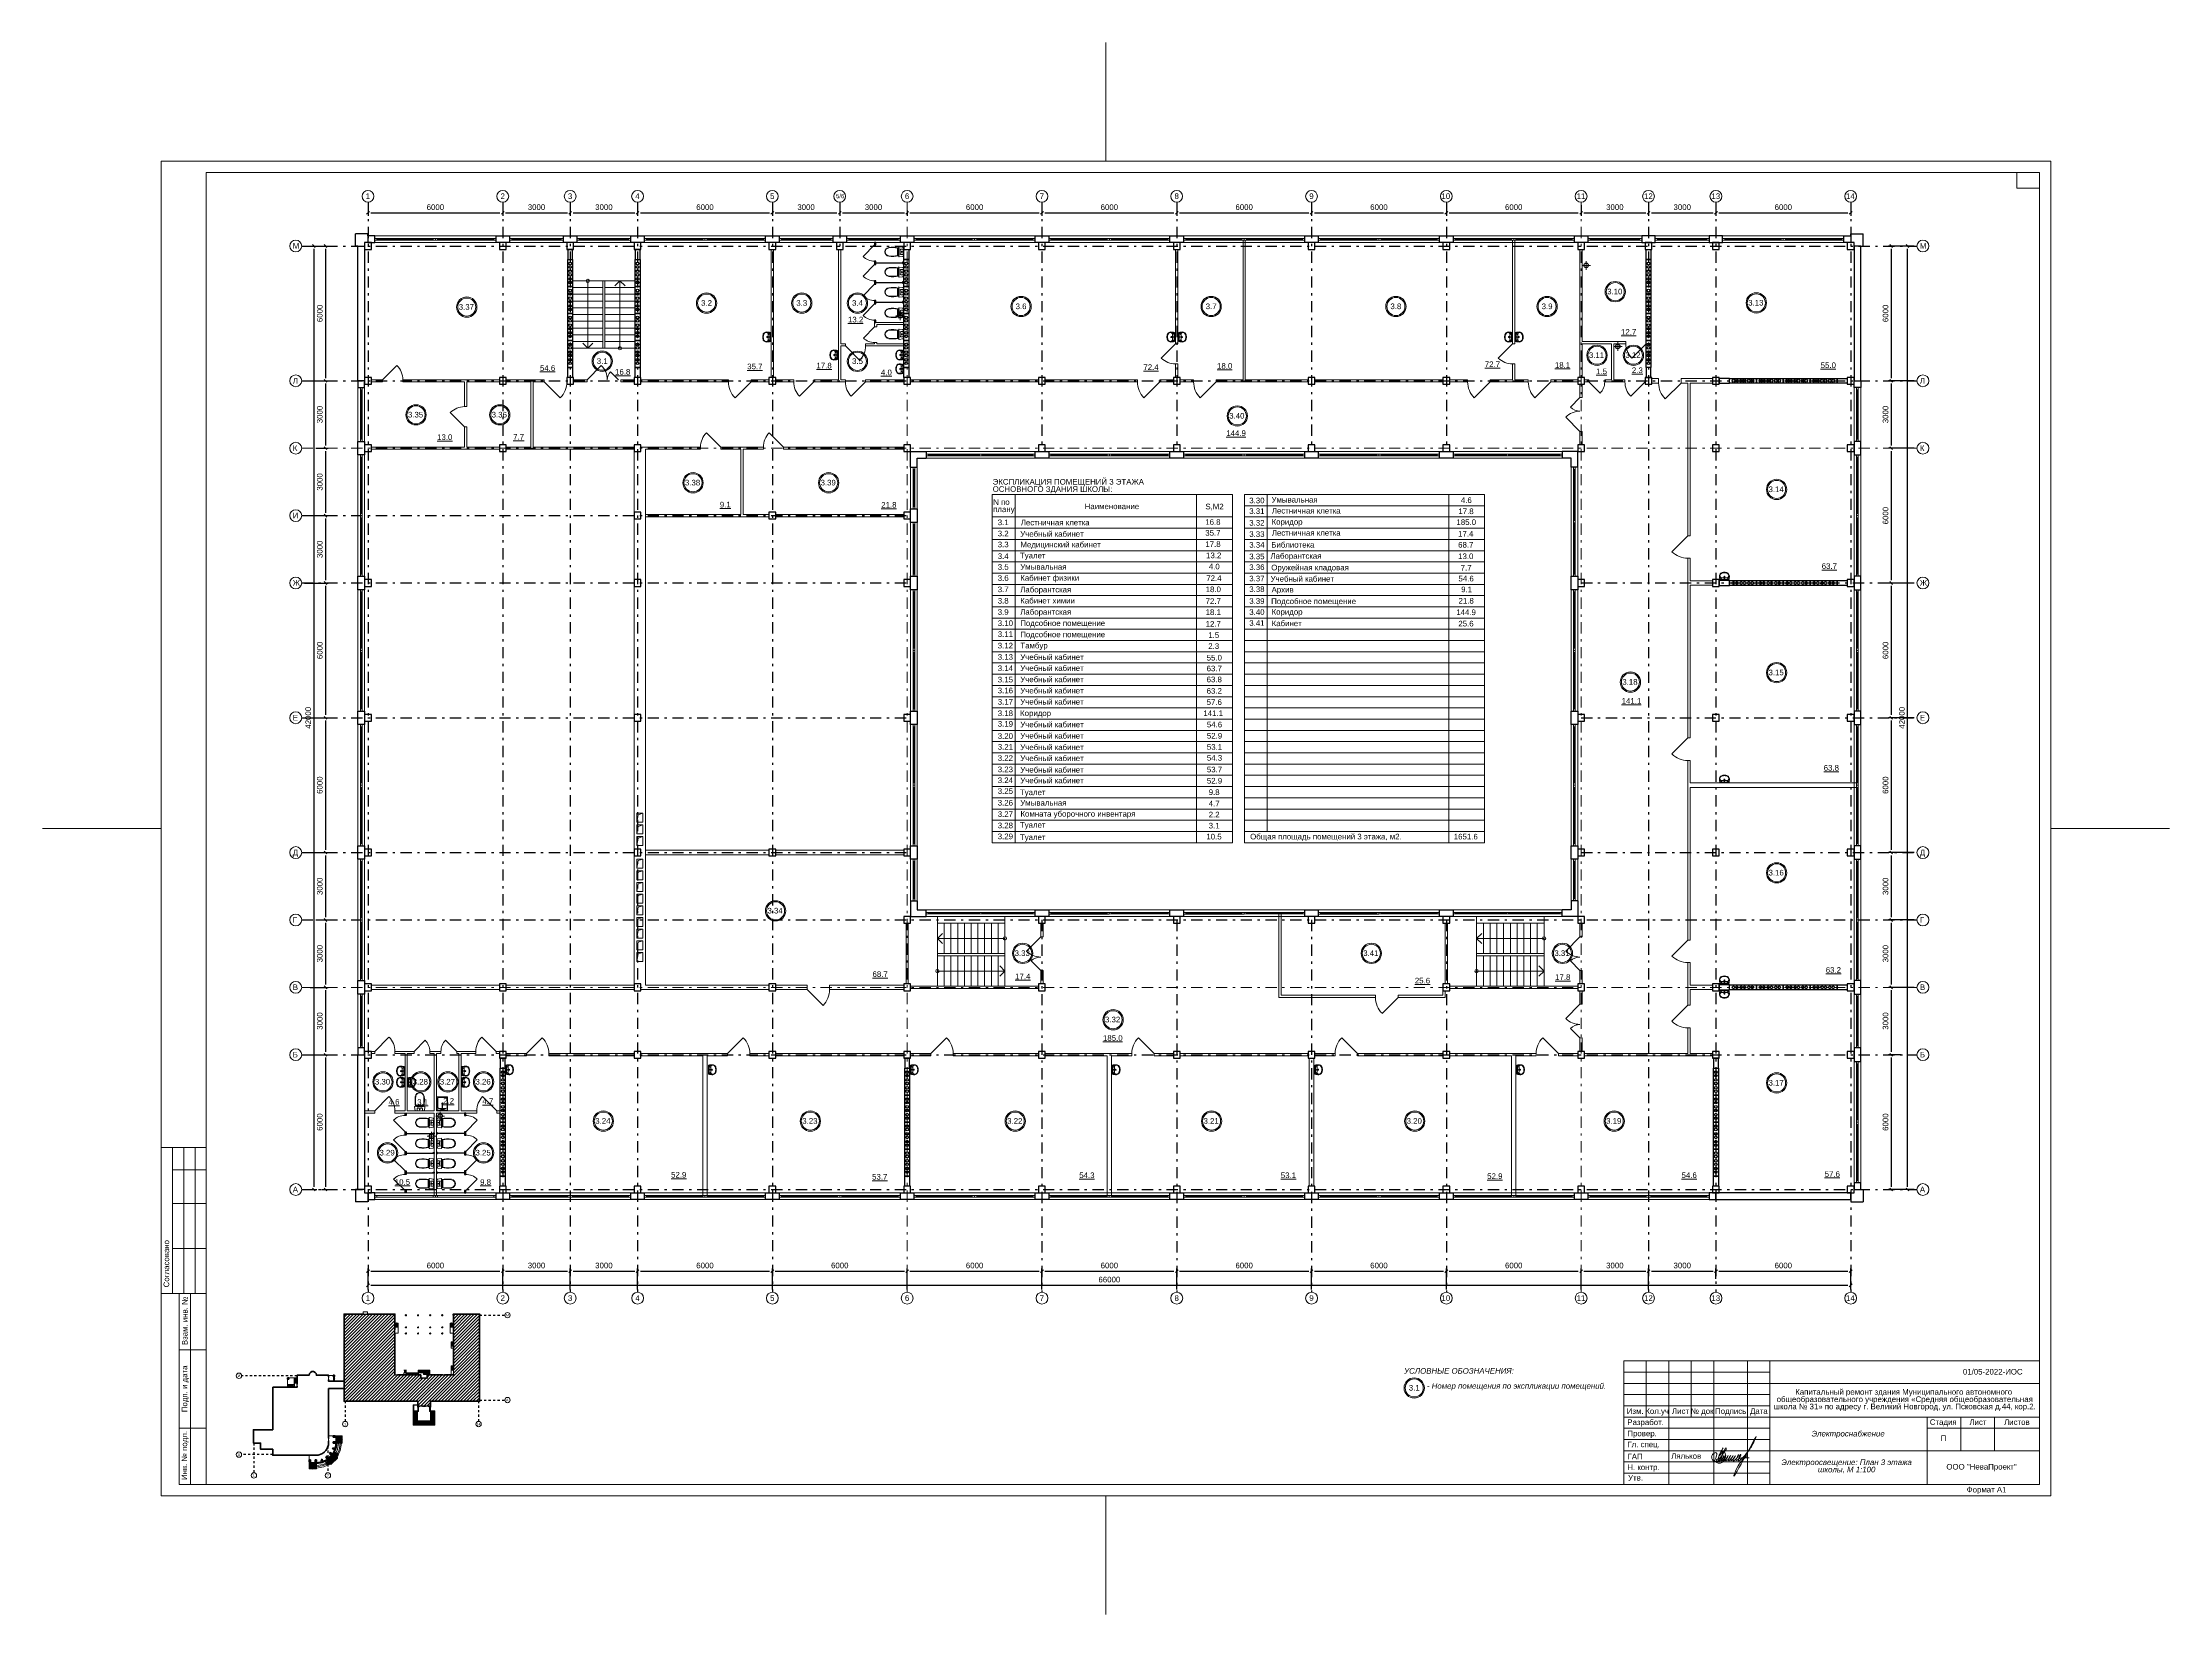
# Model space of a CAD drawing. Header units: metres. Extents: x -306 to 273, y -329 to 512.
# Drawn here: x 178.5 to 273.2, y 284.1 to 354.1 of the extents above; entities that cross this region are included whole.
import ezdxf
from ezdxf.enums import TextEntityAlignment as Align

# ---------------------------------------------------------------- set-up
doc = ezdxf.new("R2010")
doc.units = ezdxf.units.M
doc.header["$MEASUREMENT"] = 0
for name, pattern in [('( Dashdot )', [1.001, 0.5, -0.25, 0.001, -0.25]), ('DGN Style 3', [9.681301, 6.915215, -2.766086]), ('DGN Style 4', [17.066964, 8.528152, -4.264076, 0.01066, -4.264076])]:
    doc.linetypes.add(name, pattern=pattern)
doc.layers.get('DEFPOINTS').update_dxf_attribs({"lineweight": 0})
doc.layers.add('Level 50', color=7, linetype='Continuous', lineweight=0)
doc.layers.add('Level 63', color=7, linetype='Continuous', lineweight=0)
doc.styles.add('Arial', font='ariali.ttf')
doc.styles.add('GOST 2.304', font='cs_gost2304.shx')
doc.styles.add('Standard_0', font='arial.ttf')
doc.styles.add('Style-Arial', font='arial.ttf')
doc.dimstyles.get("Standard").update_dxf_attribs({"dimtxt": 0.00018, "dimasz": 0.00018, "dimexe": 0.0002, "dimexo": 0.0625, "dimgap": 9e-05, "dimtad": 0, "dimtih": 1, "dimtoh": 1, "dimdec": 4, "dimlfac": 1000, "dimzin": 0, "dimdsep": 46, "dimtxsty": 'Standard_0', "dimcen": 9e-05, "dimadec": 0, "dimazin": 0, "dimtfac": 1, "dimtdec": 4, "dimtofl": 0, "dimtmove": 0, "dimatfit": 0, "dimfxl": 0.01, "dimfxlon": 1, "dimtolj": 1, "dimtzin": 0, "dimarcsym": 0})

# ---------------------------------------------------------------- blocks, each defined once
blk = doc.blocks.new('*U1655')
at = {"color": 7, "linetype": 'Continuous', "lineweight": 30, "flags": 128}
blk.add_lwpolyline([(-0.11, -0.6), (-0.11, 0.6), (0.11, 0.6), (0.11, -0.6), (-0.11, -0.6)], close=True, dxfattribs=at)
at = {"color": 7, "linetype": 'Continuous', "lineweight": 30}
for centre in [(0, 0.421), (0, 0.268), (0, 0.077), (0, -0.077), (0, -0.268), (0, -0.421)]:
    blk.add_circle(centre, 0.06, dxfattribs=at)
blk = doc.blocks.new('*U1656')
at = {"color": 7, "linetype": 'Continuous', "lineweight": 0}
blk.add_line((1.25, 0), (-1.25, 0), dxfattribs=at)
at = {"color": 7, "linetype": 'Continuous', "lineweight": 13, "flags": 128}
for points in [[(-1.35, 0.035), (-1.25, 0.035), (-1.25, -0.035), (-1.35, -0.035), (-1.35, 0.035)], [(1.25, 0.035), (1.35, 0.035), (1.35, -0.035), (1.25, -0.035), (1.25, 0.035)]]:
    blk.add_lwpolyline(points, close=True, dxfattribs=at)
at = {"color": 7, "linetype": 'Continuous', "lineweight": 0, "flags": 128}
blk.add_lwpolyline([(-1.25, 0.035), (1.25, 0.035), (1.25, -0.035), (-1.25, -0.035), (-1.25, 0.035)], close=True, dxfattribs=at)
blk = doc.blocks.new('*U1657')
at = {"color": 7, "linetype": 'Continuous', "lineweight": 0}
blk.add_line((1.25, 0.001), (-1.25, -0.001), dxfattribs=at)
at = {"color": 7, "linetype": 'Continuous', "lineweight": 13, "flags": 128}
for points in [[(-1.35, 0.034), (-1.25, 0.034), (-1.25, -0.036), (-1.35, -0.036), (-1.35, 0.034)], [(1.25, 0.036), (1.35, 0.036), (1.35, -0.034), (1.25, -0.034), (1.25, 0.036)]]:
    blk.add_lwpolyline(points, close=True, dxfattribs=at)
at = {"color": 7, "linetype": 'Continuous', "lineweight": 0, "flags": 128}
blk.add_lwpolyline([(-1.25, 0.034), (1.25, 0.036), (1.25, -0.034), (-1.25, -0.036), (-1.25, 0.034)], close=True, dxfattribs=at)
blk = doc.blocks.new('*U1658')
at = {"color": 7, "linetype": 'Continuous', "lineweight": 0}
blk.add_line((-1.1, 0), (1.1, 0), dxfattribs=at)
at = {"color": 7, "linetype": 'Continuous', "lineweight": 13, "flags": 128}
for points in [[(-1.1, -0.035), (-1.2, -0.035), (-1.2, 0.035), (-1.1, 0.035), (-1.1, -0.035)], [(1.2, -0.035), (1.1, -0.035), (1.1, 0.035), (1.2, 0.035), (1.2, -0.035)]]:
    blk.add_lwpolyline(points, close=True, dxfattribs=at)
at = {"color": 7, "linetype": 'Continuous', "lineweight": 0, "flags": 128}
blk.add_lwpolyline([(-1.1, 0.035), (1.1, 0.035), (1.1, -0.035), (-1.1, -0.035), (-1.1, 0.035)], close=True, dxfattribs=at)
blk = doc.blocks.new('*U1659')
at = {"color": 7, "linetype": 'Continuous', "lineweight": 0}
for p in [(-0.227, 0.114), (0.227, 0.114)]:
    blk.add_line(p, (0, -0.114), dxfattribs=at)
blk = doc.blocks.new('*U1660')
at = {"color": 7, "linetype": 'Continuous', "lineweight": 13}
for p, q in [((-0.13, 0.2), (0.13, 0.2)), ((-0.13, 0.2), (-0.13, -0.2)), ((0.13, 0.2), (0.13, -0.2)), ((-0.13, -0.2), (0.13, -0.2))]:
    blk.add_line(p, q, dxfattribs=at)
at = {"color": 7, "linetype": 'Continuous', "lineweight": 13, "flags": 128}
blk.add_lwpolyline([(0.13, 0.2), (-0.076, 0.136), (-0.13, -0.2)], dxfattribs=at)
blk = doc.blocks.new('*U1661')
at = {"color": 7, "linetype": 'Continuous', "lineweight": 30}
for p, q in [((0.275, 0.275), (-0.275, 0.275)), ((-0.275, -0.275), (-0.275, 0.275)), ((0.275, 0.175), (0.275, 0.275)), ((-0.175, -0.275), (-0.275, -0.275))]:
    blk.add_line(p, q, dxfattribs=at)
blk = doc.blocks.new('_Oblique-1')
at = {"color": 0, "linetype": 'ByBlock', "lineweight": -2}
blk.add_line((0.5, 0.5), (-0.5, -0.5), dxfattribs=at)
blk = doc.blocks.new('*D2473')
at = {"color": 0, "linetype": 'Continuous', "lineweight": -2, "transparency": 16777216}
for p, q in [((193.031, 298.561), (193.031, 298.872)), ((193.156, 298.747), (258.906, 298.747)), ((259.031, 298.561), (259.031, 298.872))]:
    blk.add_line(p, q, dxfattribs=at)
at = {"layer": 'DEFPOINTS', "color": 0, "linetype": 'Continuous', "lineweight": 0, "transparency": 16777216}
for p in [(193.031, 298.436), (259.031, 298.747), (259.031, 298.436)]:
    blk.add_point(p, dxfattribs=at)
at = {"color": 0, "linetype": 'Continuous', "lineweight": -2, "transparency": 16777216, "xscale": 0.125, "yscale": 0.125, "zscale": 0.125, "rotation": 180}
blk.add_blockref('_Oblique-1', (193.031, 298.747), dxfattribs=at)
at = {"color": 0, "linetype": 'Continuous', "lineweight": -2, "transparency": 16777216, "xscale": 0.125, "yscale": 0.125, "zscale": 0.125}
blk.add_blockref('_Oblique-1', (259.031, 298.747), dxfattribs=at)
at = {"color": 0, "linetype": 'Continuous', "lineweight": 0, "transparency": 16777216, "insert": (226.031, 299), "char_height": 0.25, "attachment_point": 5, "style": 'Style-Arial'}
blk.add_mtext('\\A1;66000', dxfattribs=at)
blk = doc.blocks.new('*D2474')
at = {"color": 0, "linetype": 'Continuous', "lineweight": -2, "transparency": 16777216}
for p, q in [((190.205, 345.009), (191.262, 345.009)), ((191.137, 344.884), (191.137, 339.134)), ((190.205, 339.009), (191.262, 339.009))]:
    blk.add_line(p, q, dxfattribs=at)
at = {"layer": 'DEFPOINTS', "color": 0, "linetype": 'Continuous', "lineweight": 0, "transparency": 16777216}
for p in [(190.08, 345.009), (190.08, 339.009), (191.137, 339.009)]:
    blk.add_point(p, dxfattribs=at)
at = {"color": 0, "linetype": 'Continuous', "lineweight": -2, "transparency": 16777216, "xscale": 0.125, "yscale": 0.125, "zscale": 0.125}
for p, rotation in [((191.137, 345.009), 90), ((191.137, 339.009), 270)]:
    blk.add_blockref('_Oblique-1', p, dxfattribs=dict(at, rotation=rotation))
at = {"color": 0, "linetype": 'Continuous', "lineweight": 0, "transparency": 16777216, "insert": (190.884, 342.009), "char_height": 0.25, "attachment_point": 5, "rotation": 90, "style": 'Style-Arial'}
blk.add_mtext('\\A1;6000', dxfattribs=at)
blk = doc.blocks.new('*D2475')
at = {"color": 0, "linetype": 'Continuous', "lineweight": -2, "transparency": 16777216}
for p, q in [((190.205, 345.009), (190.747, 345.009)), ((190.622, 344.884), (190.622, 303.134)), ((190.205, 303.009), (190.747, 303.009))]:
    blk.add_line(p, q, dxfattribs=at)
at = {"layer": 'DEFPOINTS', "color": 0, "linetype": 'Continuous', "lineweight": 0, "transparency": 16777216}
for p in [(190.08, 345.009), (190.08, 303.009), (190.622, 303.009)]:
    blk.add_point(p, dxfattribs=at)
at = {"color": 0, "linetype": 'Continuous', "lineweight": -2, "transparency": 16777216, "xscale": 0.125, "yscale": 0.125, "zscale": 0.125}
for p, rotation in [((190.622, 345.009), 90), ((190.622, 303.009), 270)]:
    blk.add_blockref('_Oblique-1', p, dxfattribs=dict(at, rotation=rotation))
at = {"color": 0, "linetype": 'Continuous', "lineweight": 0, "transparency": 16777216, "insert": (190.369, 324.009), "char_height": 0.25, "attachment_point": 5, "rotation": 90, "style": 'Style-Arial'}
blk.add_mtext('\\A1;42000', dxfattribs=at)
blk = doc.blocks.new('*D2476')
at = {"color": 0, "linetype": 'Continuous', "lineweight": -2, "transparency": 16777216}
for p, q in [((261.855, 345.009), (260.709, 345.009)), ((260.834, 344.884), (260.834, 339.134)), ((261.855, 339.009), (260.709, 339.009))]:
    blk.add_line(p, q, dxfattribs=at)
at = {"layer": 'DEFPOINTS', "color": 0, "linetype": 'Continuous', "lineweight": 0, "transparency": 16777216}
for p in [(261.98, 345.009), (260.834, 339.009), (261.98, 339.009)]:
    blk.add_point(p, dxfattribs=at)
at = {"color": 0, "linetype": 'Continuous', "lineweight": -2, "transparency": 16777216, "xscale": 0.125, "yscale": 0.125, "zscale": 0.125}
for p, rotation in [((260.834, 345.009), 90), ((260.834, 339.009), 270)]:
    blk.add_blockref('_Oblique-1', p, dxfattribs=dict(at, rotation=rotation))
at = {"color": 0, "linetype": 'Continuous', "lineweight": 0, "transparency": 16777216, "insert": (260.581, 342.009), "char_height": 0.25, "attachment_point": 5, "rotation": 90, "style": 'Style-Arial'}
blk.add_mtext('\\A1;6000', dxfattribs=at)
blk = doc.blocks.new('*D2477')
at = {"color": 0, "linetype": 'Continuous', "lineweight": -2, "transparency": 16777216}
for p, q in [((261.855, 345.009), (261.436, 345.009)), ((261.561, 303.134), (261.561, 344.884)), ((261.855, 303.009), (261.436, 303.009))]:
    blk.add_line(p, q, dxfattribs=at)
at = {"layer": 'DEFPOINTS', "color": 0, "linetype": 'Continuous', "lineweight": 0, "transparency": 16777216}
for p in [(261.561, 345.009), (261.98, 345.009), (261.98, 303.009)]:
    blk.add_point(p, dxfattribs=at)
at = {"color": 0, "linetype": 'Continuous', "lineweight": -2, "transparency": 16777216, "xscale": 0.125, "yscale": 0.125, "zscale": 0.125}
for p, rotation in [((261.561, 345.009), 90), ((261.561, 303.009), 270)]:
    blk.add_blockref('_Oblique-1', p, dxfattribs=dict(at, rotation=rotation))
at = {"color": 0, "linetype": 'Continuous', "lineweight": 0, "transparency": 16777216, "insert": (261.309, 324.009), "char_height": 0.25, "attachment_point": 5, "rotation": 90, "style": 'Style-Arial'}
blk.add_mtext('\\A1;42000', dxfattribs=at)
blk = doc.blocks.new('*D2478')
at = {"color": 0, "linetype": 'Continuous', "lineweight": -2, "transparency": 16777216}
for p, q in [((193.031, 298.561), (193.031, 299.499)), ((193.156, 299.374), (198.906, 299.374)), ((199.031, 298.561), (199.031, 299.499))]:
    blk.add_line(p, q, dxfattribs=at)
at = {"layer": 'DEFPOINTS', "color": 0, "linetype": 'Continuous', "lineweight": 0, "transparency": 16777216}
for p in [(199.031, 299.374), (193.031, 298.436), (199.031, 298.436)]:
    blk.add_point(p, dxfattribs=at)
at = {"color": 0, "linetype": 'Continuous', "lineweight": -2, "transparency": 16777216, "xscale": 0.125, "yscale": 0.125, "zscale": 0.125, "rotation": 180}
blk.add_blockref('_Oblique-1', (193.031, 299.374), dxfattribs=at)
at = {"color": 0, "linetype": 'Continuous', "lineweight": -2, "transparency": 16777216, "xscale": 0.125, "yscale": 0.125, "zscale": 0.125}
blk.add_blockref('_Oblique-1', (199.031, 299.374), dxfattribs=at)
at = {"color": 0, "linetype": 'Continuous', "lineweight": 0, "transparency": 16777216, "insert": (196.031, 299.627), "char_height": 0.25, "attachment_point": 5, "style": 'Style-Arial'}
blk.add_mtext('\\A1;6000', dxfattribs=at)
blk = doc.blocks.new('*D2479')
at = {"color": 0, "linetype": 'Continuous', "lineweight": -2, "transparency": 16777216}
for p, q in [((193.031, 346.834), (193.031, 346.361)), ((199.031, 346.834), (199.031, 346.361)), ((193.156, 346.486), (198.906, 346.486))]:
    blk.add_line(p, q, dxfattribs=at)
at = {"layer": 'DEFPOINTS', "color": 0, "linetype": 'Continuous', "lineweight": 0, "transparency": 16777216}
for p in [(193.031, 346.959), (199.031, 346.959), (199.031, 346.486)]:
    blk.add_point(p, dxfattribs=at)
at = {"color": 0, "linetype": 'Continuous', "lineweight": -2, "transparency": 16777216, "xscale": 0.125, "yscale": 0.125, "zscale": 0.125, "rotation": 180}
blk.add_blockref('_Oblique-1', (193.031, 346.486), dxfattribs=at)
at = {"color": 0, "linetype": 'Continuous', "lineweight": -2, "transparency": 16777216, "xscale": 0.125, "yscale": 0.125, "zscale": 0.125}
blk.add_blockref('_Oblique-1', (199.031, 346.486), dxfattribs=at)
at = {"color": 0, "linetype": 'Continuous', "lineweight": 0, "transparency": 16777216, "insert": (196.031, 346.738), "char_height": 0.25, "attachment_point": 5, "style": 'Style-Arial'}
blk.add_mtext('\\A1;6000', dxfattribs=at)
blk = doc.blocks.new('*U1796')
at = {"color": 7, "linetype": 'Continuous', "lineweight": 13}
for radius in [0.452, 0.402]:
    blk.add_circle((0, 0), radius, dxfattribs=at)
at = {"color": 7, "linetype": 'Continuous', "lineweight": 13, "style": 'Style-Arial'}
blk.add_text('3.1', height=0.25, dxfattribs=at).set_placement((-0.242, 0.133), align=Align.TOP_LEFT)
blk = doc.blocks.new('ум9')
at = {"color": 252, "lineweight": 13}
for p, q in [((0.32, 0), (-0.32, 0)), ((-0.24, -0.06), (-0.19, -0.14)), ((0.23, -0.04), (-0.23, -0.04)), ((0.18, -0.16), (-0.17, -0.16)), ((0.05, -0.23), (-0.05, -0.23)), ((0.04, -0.08), (-0.04, -0.08)), ((0, -0.11), (0, -0.04)), ((0, -0.19), (0, -0.28)), ((0.24, -0.06), (0.19, -0.14))]:
    blk.add_line(p, q, dxfattribs=at)
for centre, radius in [((0, -0.23), 0.0351), ((0, -0.08), 0.0221), ((0, -0.23), 0.0221)]:
    blk.add_circle(centre, radius, dxfattribs=at)
for centre, radius, start, end in [((1.16, -0.33), 1.52, 167.3206, 178.6525), ((-0.13, -0.3), 0.22, 178.312, 234.1043), ((-0.35, -0.3), 0.00065, 358.312, 358.6525), ((0.09, -0.27), 0.429, 154.5977, 180.3349), ((-0.32, 0), 0.00065, 90, 167.3206), ((-0.14, -0.3), 0.18, 141.0504, 245.2718), ((-0.23, -0.12), 0.078, 90, 154.5977), ((-0.14, -0.3), 0.193, 141.0504, 147.7493), ((-0.18, -0.3), 0.159, 98.7111, 129.9424), ((-0.18, -0.3), 0.146, 86.1548, 129.9424), ((-0.04, -0.09), 0.452, 239.6448, 267.5368), ((-0.04, -0.09), 0.413, 244.8898, 267.5368), ((0, 0.1), 0.611, 265.1692, 274.8308), ((0, 0.1), 0.65, 265.1692, 274.8308), ((0.04, -0.09), 0.413, 272.4632, 300.3552), ((0.04, -0.09), 0.452, 272.4632, 300.3552), ((0.18, -0.3), 0.146, 50.0576, 93.8452), ((0.18, -0.3), 0.159, 50.0576, 81.2889), ((0.14, -0.3), 0.18, 294.7282, 38.9496), ((0.23, -0.12), 0.078, 25.4023, 90), ((0.13, -0.3), 0.22, 305.8957, 1.688), ((0.14, -0.3), 0.193, 32.2507, 38.9496), ((-0.09, -0.27), 0.429, 359.6651, 25.4023), ((-1.16, -0.33), 1.52, 1.3475, 12.6794), ((0.32, 0), 0.00065, 12.6794, 90), ((0.35, -0.3), 0.00065, 181.3475, 181.688)]:
    blk.add_arc(centre, radius, start, end, dxfattribs=at)
blk = doc.blocks.new('ун2')
at = {"color": 252, "lineweight": 13}
for p, q in [((-0.13, -0.11), (-0.13, 0.01)), ((0.13, -0.11), (0.13, 0.01)), ((-0.25, -0.19), (-0.23, -0.01)), ((0, -0.27), (-0.18, -0.27)), ((0, -0.23), (-0.17, -0.23)), ((0, -0.23), (0.17, -0.23)), ((0, -0.27), (0.18, -0.27)), ((0.25, -0.19), (0.23, -0.01))]:
    blk.add_line(p, q, dxfattribs=at)
blk.add_circle((0, -0.06), 0.0157, dxfattribs=at)
for centre, radius, start, end in [((-0.23, 0.01), 0.0259, 262.0147, 1.5137), ((0, 1.37), 1.37, 261.6431, 278.3569), ((0.23, 0.01), 0.0258, 178.1572, 278.1058), ((-0.23, -0.19), 0.0242, 185.3126, 270.5398), ((0, -1.27), 1.08, 77.8721, 102.1279), ((1.29, -0.52), 1.52, 168.8327, 186.9654), ((-0.17, -0.15), 0.0829, 229.7034, 270.7895), ((1.29, -0.52), 1.5, 170.087, 187.0749), ((0, -0.68), 0.217, 187.7539, 269.9084), ((0, -0.68), 0.198, 188.5249, 269.9084), ((-0.11, -0.11), 0.0166, 175.2998, 270.088), ((0, -0.59), 0.477, 76.0614, 103.9386), ((0, -0.68), 0.198, 270.0916, 351.4751), ((0, -0.68), 0.217, 270.0916, 352.2461), ((0.11, -0.11), 0.0166, 269.912, 4.7002), ((0.17, -0.15), 0.0829, 269.2105, 310.2966), ((-1.29, -0.52), 1.5, 352.9251, 9.913), ((-1.29, -0.52), 1.52, 353.0346, 11.1673), ((0.23, -0.19), 0.0242, 269.4602, 354.6874)]:
    blk.add_arc(centre, radius, start, end, dxfattribs=at)
blk = doc.blocks.new('*U1671')
at = {"color": 7, "linetype": 'Continuous', "lineweight": 0}
for p, q in [((-0.05, 0), (-2.325, 0)), ((2.325, 0), (0.05, 0))]:
    blk.add_line(p, q, dxfattribs=at)
at = {"color": 7, "linetype": 'Continuous', "lineweight": 0, "flags": 128}
for points in [[(-2.425, 0.15), (2.425, 0.15), (2.425, -0.15), (-2.425, -0.15), (-2.425, 0.15)], [(-2.325, 0.035), (2.325, 0.035), (2.325, -0.035), (-2.325, -0.035), (-2.325, 0.035)]]:
    blk.add_lwpolyline(points, close=True, dxfattribs=at)
at = {"color": 7, "linetype": 'Continuous', "lineweight": 13, "flags": 128}
for points in [[(-2.425, 0.035), (-2.325, 0.035), (-2.325, -0.035), (-2.425, -0.035), (-2.425, 0.035)], [(-0.05, 0.035), (0.05, 0.035), (0.05, -0.035), (-0.05, -0.035), (-0.05, 0.035)], [(2.325, 0.035), (2.425, 0.035), (2.425, -0.035), (2.325, -0.035), (2.325, 0.035)]]:
    blk.add_lwpolyline(points, close=True, dxfattribs=at)
blk = doc.blocks.new('*U1662')
at = {"color": 7, "linetype": 'Continuous', "lineweight": 0}
for p, q in [((0, 29.7), (0, 34.987)), ((-42.05, 0), (-47.337, 0)), ((47.337, 0), (42.05, 0)), ((0, -34.987), (0, -29.7))]:
    blk.add_line(p, q, dxfattribs=at)
at = {"color": 7, "linetype": 'Continuous', "lineweight": 0, "flags": 128}
blk.add_lwpolyline([(42.05, 29.7), (42.05, -29.7), (-42.05, -29.7), (-42.05, 29.7), (42.05, 29.7)], close=True, dxfattribs=at)
at = {"layer": 'Level 50', "color": 7, "linetype": 'Continuous', "lineweight": 13}
for p, q in [((-40.05, 29.2), (-40.05, -29.2)), ((41.55, 29.2), (-40.05, 29.2)), ((40.55, 29.2), (40.55, 28.5)), ((40.55, 28.5), (41.55, 28.5)), ((41.55, 29.2), (41.55, -29.2)), ((41.55, -29.2), (-41.25, -29.2))]:
    blk.add_line(p, q, dxfattribs=at)
at = {"layer": 'Level 63', "color": 7, "linetype": 'Continuous', "lineweight": 13}
for p, q in [((-42.05, -14.2), (-40.05, -14.2)), ((-42.05, -14.2), (-42.05, -20.7)), ((-41.55, -14.2), (-41.55, -20.7)), ((-41.05, -14.2), (-41.05, -20.7)), ((-40.55, -14.2), (-40.55, -20.7)), ((-41.55, -15.2), (-40.05, -15.2)), ((-41.55, -16.7), (-40.05, -16.7)), ((-41.55, -18.7), (-40.05, -18.7)), ((-42.05, -20.7), (-40.05, -20.7)), ((-41.25, -20.7), (-40.05, -20.7)), ((-40.75, -29.2), (-40.75, -20.7)), ((-41.25, -23.2), (-40.05, -23.2)), ((23.05, -23.7), (41.55, -23.7)), ((23.05, -23.7), (23.05, -29.2)), ((24.05, -23.7), (24.05, -26.2)), ((25.05, -23.7), (25.05, -29.2)), ((26.05, -23.7), (26.05, -26.2)), ((27.05, -23.7), (27.05, -29.2)), ((28.55, -23.7), (28.55, -29.2)), ((29.55, -23.7), (29.55, -29.2)), ((29.55, -24.7), (41.55, -24.7)), ((23.05, -25.7), (29.55, -25.7)), ((23.05, -26.2), (29.55, -26.2)), ((29.55, -26.2), (41.55, -26.2)), ((-41.25, -26.7), (-40.05, -26.7)), ((36.55, -26.7), (41.55, -26.7)), ((29.55, -27.7), (41.55, -27.7))]:
    blk.add_line(p, q, dxfattribs=at)
at = {"layer": 'Level 63', "color": 7, "linetype": 'Continuous', "lineweight": 0}
for p, q in [((23.05, -24.2), (29.55, -24.2)), ((23.05, -24.7), (29.55, -24.7)), ((23.05, -25.2), (29.55, -25.2)), ((23.05, -26.7), (29.55, -26.7)), ((23.05, -27.2), (29.55, -27.2)), ((23.05, -27.7), (29.55, -27.7)), ((23.05, -28.2), (29.55, -28.2)), ((23.05, -28.7), (29.55, -28.7))]:
    blk.add_line(p, q, dxfattribs=at)
at = {"layer": 'Level 63', "color": 7, "linetype": 'Continuous', "lineweight": 13, "flags": 128}
for points in [[(-41.25, -29.2), (-41.25, -20.7)], [(36.55, -26.2), (36.55, -29.2)], [(38.05, -26.2), (38.05, -27.7)], [(39.55, -26.2), (39.55, -27.7)]]:
    blk.add_lwpolyline(points, dxfattribs=at)
at = {"layer": 'Level 63', "color": 7, "linetype": 'Continuous', "lineweight": 0, "style": 'Style-Arial'}
for s, p in [('Согласовано', (-41.826, -19.373)), ('Взам. инв. №', (-41.007, -21.916)), ('Подп. и дата', (-41.02, -24.945)), ('Инв. № подл.', (-41.025, -27.913))]:
    blk.add_text(s, height=0.25002, rotation=90, dxfattribs=at).set_placement(p, align=Align.MIDDLE_CENTER)
for s, p in [('Изм.', (23.557, -25.935)), ('Разработ.', (24.019, -26.431)), ('Кол.уч', (24.534, -25.935)), ('Лист', (25.573, -25.935)), ('№ док', (26.532, -25.935)), ('Подпись', (27.806, -25.935)), ('Дата', (29.061, -25.935)), ('Стадия', (37.268, -26.425)), ('Лист', (38.813, -26.425)), ('Листов', (40.546, -26.425)), ('Провер.', (23.864, -26.929)), ('Гл. спец.', (23.931, -27.416)), ('Н. контр.', (23.925, -28.435)), ('ГАП', (23.551, -27.957)), ('ООО "НеваПроект"', (38.973, -28.411)), ('Утв.', (23.57, -28.902)), ('Формат А1', (39.197, -29.431))]:
    blk.add_text(s, height=0.25, dxfattribs=at).set_placement(p, align=Align.MIDDLE_CENTER)
blk = doc.blocks.new('*U1825')
at = {"color": 7, "linetype": 'Continuous', "lineweight": 13}
for radius in [0.452, 0.402]:
    blk.add_circle((0, 0), radius, dxfattribs=at)
at = {"color": 7, "linetype": 'Continuous', "lineweight": 13, "style": 'Style-Arial'}
blk.add_text('3.2', height=0.25, dxfattribs=at).set_placement((-0.242, 0.133), align=Align.TOP_LEFT)
blk = doc.blocks.new('*U1826')
at = {"color": 7, "linetype": 'Continuous', "lineweight": 13}
for radius in [0.452, 0.402]:
    blk.add_circle((0, 0), radius, dxfattribs=at)
at = {"color": 7, "linetype": 'Continuous', "lineweight": 13, "style": 'Style-Arial'}
blk.add_text('3.3', height=0.25, dxfattribs=at).set_placement((-0.242, 0.133), align=Align.TOP_LEFT)
blk = doc.blocks.new('*U1827')
at = {"color": 7, "linetype": 'Continuous', "lineweight": 13}
for radius in [0.452, 0.402]:
    blk.add_circle((0, 0), radius, dxfattribs=at)
at = {"color": 7, "linetype": 'Continuous', "lineweight": 13, "style": 'Style-Arial'}
blk.add_text('3.4', height=0.25, dxfattribs=at).set_placement((-0.242, 0.133), align=Align.TOP_LEFT)
blk = doc.blocks.new('*U1828')
at = {"color": 7, "linetype": 'Continuous', "lineweight": 13}
for radius in [0.452, 0.402]:
    blk.add_circle((0, 0), radius, dxfattribs=at)
at = {"color": 7, "linetype": 'Continuous', "lineweight": 13, "style": 'Style-Arial'}
blk.add_text('3.5', height=0.25, dxfattribs=at).set_placement((-0.242, 0.133), align=Align.TOP_LEFT)
blk = doc.blocks.new('*U1829')
at = {"color": 7, "linetype": 'Continuous', "lineweight": 13}
for radius in [0.452, 0.402]:
    blk.add_circle((0, 0), radius, dxfattribs=at)
at = {"color": 7, "linetype": 'Continuous', "lineweight": 13, "style": 'Style-Arial'}
blk.add_text('3.6', height=0.25, dxfattribs=at).set_placement((-0.242, 0.133), align=Align.TOP_LEFT)
blk = doc.blocks.new('*U1830')
at = {"color": 7, "linetype": 'Continuous', "lineweight": 13}
for radius in [0.452, 0.402]:
    blk.add_circle((0, 0), radius, dxfattribs=at)
at = {"color": 7, "linetype": 'Continuous', "lineweight": 13, "style": 'Style-Arial'}
blk.add_text('3.7', height=0.25, dxfattribs=at).set_placement((-0.242, 0.133), align=Align.TOP_LEFT)
blk = doc.blocks.new('*U1831')
at = {"color": 7, "linetype": 'Continuous', "lineweight": 13}
for radius in [0.452, 0.402]:
    blk.add_circle((0, 0), radius, dxfattribs=at)
at = {"color": 7, "linetype": 'Continuous', "lineweight": 13, "style": 'Style-Arial'}
blk.add_text('3.8', height=0.25, dxfattribs=at).set_placement((-0.242, 0.133), align=Align.TOP_LEFT)
blk = doc.blocks.new('*U1832')
at = {"color": 7, "linetype": 'Continuous', "lineweight": 13}
for radius in [0.452, 0.402]:
    blk.add_circle((0, 0), radius, dxfattribs=at)
at = {"color": 7, "linetype": 'Continuous', "lineweight": 13, "style": 'Style-Arial'}
blk.add_text('3.9', height=0.25, dxfattribs=at).set_placement((-0.242, 0.133), align=Align.TOP_LEFT)
blk = doc.blocks.new('*U1833')
at = {"color": 7, "linetype": 'Continuous', "lineweight": 13}
for radius in [0.452, 0.402]:
    blk.add_circle((0, 0), radius, dxfattribs=at)
at = {"color": 7, "linetype": 'Continuous', "lineweight": 13, "style": 'Style-Arial'}
blk.add_text('3.10', height=0.25, dxfattribs=at).set_placement((-0.361, 0.133), align=Align.TOP_LEFT)
blk = doc.blocks.new('*U1834')
at = {"color": 7, "linetype": 'Continuous', "lineweight": 13}
for radius in [0.452, 0.402]:
    blk.add_circle((0, 0), radius, dxfattribs=at)
at = {"color": 7, "linetype": 'Continuous', "lineweight": 13, "style": 'Style-Arial'}
blk.add_text('3.11', height=0.25, dxfattribs=at).set_placement((-0.361, 0.133), align=Align.TOP_LEFT)
blk = doc.blocks.new('*U1835')
at = {"color": 7, "linetype": 'Continuous', "lineweight": 13}
for radius in [0.452, 0.402]:
    blk.add_circle((0, 0), radius, dxfattribs=at)
at = {"color": 7, "linetype": 'Continuous', "lineweight": 13, "style": 'Style-Arial'}
blk.add_text('3.12', height=0.25, dxfattribs=at).set_placement((-0.361, 0.133), align=Align.TOP_LEFT)
blk = doc.blocks.new('*U1836')
at = {"color": 7, "linetype": 'Continuous', "lineweight": 13}
for radius in [0.452, 0.402]:
    blk.add_circle((0, 0), radius, dxfattribs=at)
at = {"color": 7, "linetype": 'Continuous', "lineweight": 13, "style": 'Style-Arial'}
blk.add_text('3.13', height=0.25, dxfattribs=at).set_placement((-0.361, 0.133), align=Align.TOP_LEFT)
blk = doc.blocks.new('*U1837')
at = {"color": 7, "linetype": 'Continuous', "lineweight": 13}
for radius in [0.452, 0.402]:
    blk.add_circle((0, 0), radius, dxfattribs=at)
at = {"color": 7, "linetype": 'Continuous', "lineweight": 13, "style": 'Style-Arial'}
blk.add_text('3.14', height=0.25, dxfattribs=at).set_placement((-0.361, 0.133), align=Align.TOP_LEFT)
blk = doc.blocks.new('*U1838')
at = {"color": 7, "linetype": 'Continuous', "lineweight": 13}
for radius in [0.452, 0.402]:
    blk.add_circle((0, 0), radius, dxfattribs=at)
at = {"color": 7, "linetype": 'Continuous', "lineweight": 13, "style": 'Style-Arial'}
blk.add_text('3.15', height=0.25, dxfattribs=at).set_placement((-0.361, 0.133), align=Align.TOP_LEFT)
blk = doc.blocks.new('*U1839')
at = {"color": 7, "linetype": 'Continuous', "lineweight": 13}
for radius in [0.452, 0.402]:
    blk.add_circle((0, 0), radius, dxfattribs=at)
at = {"color": 7, "linetype": 'Continuous', "lineweight": 13, "style": 'Style-Arial'}
blk.add_text('3.16', height=0.25, dxfattribs=at).set_placement((-0.361, 0.133), align=Align.TOP_LEFT)
blk = doc.blocks.new('*U1840')
at = {"color": 7, "linetype": 'Continuous', "lineweight": 13}
for radius in [0.452, 0.402]:
    blk.add_circle((0, 0), radius, dxfattribs=at)
at = {"color": 7, "linetype": 'Continuous', "lineweight": 13, "style": 'Style-Arial'}
blk.add_text('3.17', height=0.25, dxfattribs=at).set_placement((-0.361, 0.133), align=Align.TOP_LEFT)
blk = doc.blocks.new('*U1841')
at = {"color": 7, "linetype": 'Continuous', "lineweight": 13}
for radius in [0.452, 0.402]:
    blk.add_circle((0, 0), radius, dxfattribs=at)
at = {"color": 7, "linetype": 'Continuous', "lineweight": 13, "style": 'Style-Arial'}
blk.add_text('3.18', height=0.25, dxfattribs=at).set_placement((-0.361, 0.133), align=Align.TOP_LEFT)
blk = doc.blocks.new('*U1842')
at = {"color": 7, "linetype": 'Continuous', "lineweight": 13}
for radius in [0.452, 0.402]:
    blk.add_circle((0, 0), radius, dxfattribs=at)
at = {"color": 7, "linetype": 'Continuous', "lineweight": 13, "style": 'Style-Arial'}
blk.add_text('3.19', height=0.25, dxfattribs=at).set_placement((-0.361, 0.133), align=Align.TOP_LEFT)
blk = doc.blocks.new('*U1843')
at = {"color": 7, "linetype": 'Continuous', "lineweight": 13}
for radius in [0.452, 0.402]:
    blk.add_circle((0, 0), radius, dxfattribs=at)
at = {"color": 7, "linetype": 'Continuous', "lineweight": 13, "style": 'Style-Arial'}
blk.add_text('3.20', height=0.25, dxfattribs=at).set_placement((-0.361, 0.133), align=Align.TOP_LEFT)
blk = doc.blocks.new('*U1844')
at = {"color": 7, "linetype": 'Continuous', "lineweight": 13}
for radius in [0.452, 0.402]:
    blk.add_circle((0, 0), radius, dxfattribs=at)
at = {"color": 7, "linetype": 'Continuous', "lineweight": 13, "style": 'Style-Arial'}
blk.add_text('3.21', height=0.25, dxfattribs=at).set_placement((-0.361, 0.133), align=Align.TOP_LEFT)
blk = doc.blocks.new('*U1845')
at = {"color": 7, "linetype": 'Continuous', "lineweight": 13}
for radius in [0.452, 0.402]:
    blk.add_circle((0, 0), radius, dxfattribs=at)
at = {"color": 7, "linetype": 'Continuous', "lineweight": 13, "style": 'Style-Arial'}
blk.add_text('3.22', height=0.25, dxfattribs=at).set_placement((-0.361, 0.133), align=Align.TOP_LEFT)
blk = doc.blocks.new('*U1858')
at = {"color": 7, "linetype": 'Continuous', "lineweight": 13}
for radius in [0.452, 0.402]:
    blk.add_circle((0, 0), radius, dxfattribs=at)
at = {"color": 7, "linetype": 'Continuous', "lineweight": 13, "style": 'Style-Arial'}
blk.add_text('3.23', height=0.25, dxfattribs=at).set_placement((-0.361, 0.133), align=Align.TOP_LEFT)
blk = doc.blocks.new('*U1859')
at = {"color": 7, "linetype": 'Continuous', "lineweight": 13}
for radius in [0.452, 0.402]:
    blk.add_circle((0, 0), radius, dxfattribs=at)
at = {"color": 7, "linetype": 'Continuous', "lineweight": 13, "style": 'Style-Arial'}
blk.add_text('3.24', height=0.25, dxfattribs=at).set_placement((-0.361, 0.133), align=Align.TOP_LEFT)
blk = doc.blocks.new('*U1860')
at = {"color": 7, "linetype": 'Continuous', "lineweight": 13}
for radius in [0.452, 0.402]:
    blk.add_circle((0, 0), radius, dxfattribs=at)
at = {"color": 7, "linetype": 'Continuous', "lineweight": 13, "style": 'Style-Arial'}
blk.add_text('3.25', height=0.25, dxfattribs=at).set_placement((-0.361, 0.133), align=Align.TOP_LEFT)
blk = doc.blocks.new('*U1861')
at = {"color": 7, "linetype": 'Continuous', "lineweight": 13}
for radius in [0.452, 0.402]:
    blk.add_circle((0, 0), radius, dxfattribs=at)
at = {"color": 7, "linetype": 'Continuous', "lineweight": 13, "style": 'Style-Arial'}
blk.add_text('3.29', height=0.25, dxfattribs=at).set_placement((-0.361, 0.133), align=Align.TOP_LEFT)
blk = doc.blocks.new('*U1862')
at = {"color": 7, "linetype": 'Continuous', "lineweight": 13}
for radius in [0.452, 0.402]:
    blk.add_circle((0, 0), radius, dxfattribs=at)
at = {"color": 7, "linetype": 'Continuous', "lineweight": 13, "style": 'Style-Arial'}
blk.add_text('3.26', height=0.25, dxfattribs=at).set_placement((-0.361, 0.133), align=Align.TOP_LEFT)
blk = doc.blocks.new('*U1863')
at = {"color": 7, "linetype": 'Continuous', "lineweight": 13}
for radius in [0.452, 0.402]:
    blk.add_circle((0, 0), radius, dxfattribs=at)
at = {"color": 7, "linetype": 'Continuous', "lineweight": 13, "style": 'Style-Arial'}
blk.add_text('3.30', height=0.25, dxfattribs=at).set_placement((-0.361, 0.133), align=Align.TOP_LEFT)
blk = doc.blocks.new('*U1864')
at = {"color": 7, "linetype": 'Continuous', "lineweight": 13}
for radius in [0.452, 0.402]:
    blk.add_circle((0, 0), radius, dxfattribs=at)
at = {"color": 7, "linetype": 'Continuous', "lineweight": 13, "style": 'Style-Arial'}
blk.add_text('3.28', height=0.25, dxfattribs=at).set_placement((-0.361, 0.133), align=Align.TOP_LEFT)
blk = doc.blocks.new('*U1865')
at = {"color": 7, "linetype": 'Continuous', "lineweight": 13}
for radius in [0.452, 0.402]:
    blk.add_circle((0, 0), radius, dxfattribs=at)
at = {"color": 7, "linetype": 'Continuous', "lineweight": 13, "style": 'Style-Arial'}
blk.add_text('3.27', height=0.25, dxfattribs=at).set_placement((-0.361, 0.133), align=Align.TOP_LEFT)
blk = doc.blocks.new('*U1866')
at = {"color": 7, "linetype": 'Continuous', "lineweight": 13}
for radius in [0.452, 0.402]:
    blk.add_circle((0, 0), radius, dxfattribs=at)
at = {"color": 7, "linetype": 'Continuous', "lineweight": 13, "style": 'Style-Arial'}
blk.add_text('3.31', height=0.25, dxfattribs=at).set_placement((-0.361, 0.133), align=Align.TOP_LEFT)
blk = doc.blocks.new('*U1867')
at = {"color": 7, "linetype": 'Continuous', "lineweight": 13}
for radius in [0.452, 0.402]:
    blk.add_circle((0, 0), radius, dxfattribs=at)
at = {"color": 7, "linetype": 'Continuous', "lineweight": 13, "style": 'Style-Arial'}
blk.add_text('3.32', height=0.25, dxfattribs=at).set_placement((-0.361, 0.133), align=Align.TOP_LEFT)
blk = doc.blocks.new('*U1868')
at = {"color": 7, "linetype": 'Continuous', "lineweight": 13}
for radius in [0.452, 0.402]:
    blk.add_circle((0, 0), radius, dxfattribs=at)
at = {"color": 7, "linetype": 'Continuous', "lineweight": 13, "style": 'Style-Arial'}
blk.add_text('3.33', height=0.25, dxfattribs=at).set_placement((-0.361, 0.133), align=Align.TOP_LEFT)
blk = doc.blocks.new('*U1869')
at = {"color": 7, "linetype": 'Continuous', "lineweight": 13}
for radius in [0.452, 0.402]:
    blk.add_circle((0, 0), radius, dxfattribs=at)
at = {"color": 7, "linetype": 'Continuous', "lineweight": 13, "style": 'Style-Arial'}
blk.add_text('3.34', height=0.25, dxfattribs=at).set_placement((-0.361, 0.133), align=Align.TOP_LEFT)
blk = doc.blocks.new('*U1870')
at = {"color": 7, "linetype": 'Continuous', "lineweight": 13}
for radius in [0.452, 0.402]:
    blk.add_circle((0, 0), radius, dxfattribs=at)
at = {"color": 7, "linetype": 'Continuous', "lineweight": 13, "style": 'Style-Arial'}
blk.add_text('3.35', height=0.25, dxfattribs=at).set_placement((-0.361, 0.133), align=Align.TOP_LEFT)
blk = doc.blocks.new('*U1871')
at = {"color": 7, "linetype": 'Continuous', "lineweight": 13}
for radius in [0.452, 0.402]:
    blk.add_circle((0, 0), radius, dxfattribs=at)
at = {"color": 7, "linetype": 'Continuous', "lineweight": 13, "style": 'Style-Arial'}
blk.add_text('3.36', height=0.25, dxfattribs=at).set_placement((-0.361, 0.133), align=Align.TOP_LEFT)
blk = doc.blocks.new('*U1872')
at = {"color": 7, "linetype": 'Continuous', "lineweight": 13}
for radius in [0.452, 0.402]:
    blk.add_circle((0, 0), radius, dxfattribs=at)
at = {"color": 7, "linetype": 'Continuous', "lineweight": 13, "style": 'Style-Arial'}
blk.add_text('3.37', height=0.25, dxfattribs=at).set_placement((-0.361, 0.133), align=Align.TOP_LEFT)
blk = doc.blocks.new('*U1873')
at = {"color": 7, "linetype": 'Continuous', "lineweight": 13}
for radius in [0.452, 0.402]:
    blk.add_circle((0, 0), radius, dxfattribs=at)
at = {"color": 7, "linetype": 'Continuous', "lineweight": 13, "style": 'Style-Arial'}
blk.add_text('3.38', height=0.25, dxfattribs=at).set_placement((-0.361, 0.133), align=Align.TOP_LEFT)
blk = doc.blocks.new('*U1874')
at = {"color": 7, "linetype": 'Continuous', "lineweight": 13}
for radius in [0.452, 0.402]:
    blk.add_circle((0, 0), radius, dxfattribs=at)
at = {"color": 7, "linetype": 'Continuous', "lineweight": 13, "style": 'Style-Arial'}
blk.add_text('3.39', height=0.25, dxfattribs=at).set_placement((-0.361, 0.133), align=Align.TOP_LEFT)
blk = doc.blocks.new('*U1875')
at = {"color": 7, "linetype": 'Continuous', "lineweight": 13}
for radius in [0.452, 0.402]:
    blk.add_circle((0, 0), radius, dxfattribs=at)
at = {"color": 7, "linetype": 'Continuous', "lineweight": 13, "style": 'Style-Arial'}
blk.add_text('3.40', height=0.25, dxfattribs=at).set_placement((-0.361, 0.133), align=Align.TOP_LEFT)
blk = doc.blocks.new('*U1876')
at = {"color": 7, "linetype": 'Continuous', "lineweight": 13}
for radius in [0.452, 0.402]:
    blk.add_circle((0, 0), radius, dxfattribs=at)
at = {"color": 7, "linetype": 'Continuous', "lineweight": 13, "style": 'Style-Arial'}
blk.add_text('3.41', height=0.25, dxfattribs=at).set_placement((-0.361, 0.133), align=Align.TOP_LEFT)
blk = doc.blocks.new('*U1893')
at = {"color": 7, "linetype": 'DGN Style 4', "lineweight": 0}
for p, q in [((-0.194, 0), (0.194, 0)), ((0, 0.194), (0, -0.193))]:
    blk.add_line(p, q, dxfattribs=at)
at = {"color": 92, "linetype": 'Continuous', "lineweight": 30}
blk.add_circle((0, 0), 0.1, dxfattribs=at)
blk = doc.blocks.new('*U1892')
at = {"color": 252, "linetype": 'Continuous', "lineweight": 13}
for p, q in [((-0.906, 1.162), (-0.394, 1.675)), ((-0.906, 0.287), (-0.394, 0.8)), ((-0.906, -0.588), (-0.394, -0.075)), ((-0.906, -1.463), (-0.394, -0.95))]:
    blk.add_line(p, q, dxfattribs=at)
at = {"color": 252, "linetype": 'Continuous', "lineweight": 30}
for p, q in [((-0.344, 0.875), (0.856, 0.875)), ((-0.344, 0), (0.856, 0)), ((-0.344, -0.875), (0.856, -0.875))]:
    blk.add_line(p, q, dxfattribs=at)
at = {"color": 252, "linetype": 'Continuous', "lineweight": 30, "flags": 128}
for points in [[(-0.344, 1.725), (-0.344, 1.775), (-0.394, 1.775), (-0.394, 1.725), (-0.344, 1.725)], [(-0.344, 1.675), (-0.344, 1.725), (-0.394, 1.725), (-0.394, 1.675), (-0.344, 1.675)], [(-0.344, 0.9), (-0.344, 0.95), (-0.394, 0.95), (-0.394, 0.9), (-0.344, 0.9)], [(-0.344, 0.85), (-0.344, 0.9), (-0.394, 0.9), (-0.394, 0.85), (-0.344, 0.85)], [(-0.344, 0.8), (-0.344, 0.85), (-0.394, 0.85), (-0.394, 0.8), (-0.344, 0.8)], [(-0.344, 0.025), (-0.344, 0.075), (-0.394, 0.075), (-0.394, 0.025), (-0.344, 0.025)], [(-0.344, -0.025), (-0.344, 0.025), (-0.394, 0.025), (-0.394, -0.025), (-0.344, -0.025)], [(0.906, 0.85), (0.906, 0.9), (0.856, 0.9), (0.856, 0.85), (0.906, 0.85)], [(0.906, -0.025), (0.906, 0.025), (0.856, 0.025), (0.856, -0.025), (0.906, -0.025)], [(-0.344, -0.075), (-0.344, -0.025), (-0.394, -0.025), (-0.394, -0.075), (-0.344, -0.075)], [(-0.344, -0.85), (-0.344, -0.8), (-0.394, -0.8), (-0.394, -0.85), (-0.344, -0.85)], [(-0.344, -0.9), (-0.344, -0.85), (-0.394, -0.85), (-0.394, -0.9), (-0.344, -0.9)], [(-0.344, -0.95), (-0.344, -0.9), (-0.394, -0.9), (-0.394, -0.95), (-0.344, -0.95)], [(0.906, -0.9), (0.906, -0.85), (0.856, -0.85), (0.856, -0.9), (0.906, -0.9)], [(-0.344, -1.725), (-0.344, -1.675), (-0.394, -1.675), (-0.394, -1.725), (-0.344, -1.725)], [(-0.344, -1.775), (-0.344, -1.725), (-0.394, -1.725), (-0.394, -1.775), (-0.344, -1.775)]]:
    blk.add_lwpolyline(points, close=True, dxfattribs=at)
at = {"color": 252, "linetype": 'Continuous', "lineweight": 0}
for centre in [(-0.394, 1.675), (-0.394, 0.8), (-0.394, -0.075), (-0.394, -0.95)]:
    blk.add_arc(centre, 0.725, 225, 270, dxfattribs=at)
blk = doc.blocks.new('*U1891')
at = {"color": 7, "linetype": 'Continuous', "lineweight": 13}
blk.add_line((-0.35, 0.247), (0.145, -0.247), dxfattribs=at)
at = {"color": 7, "linetype": 'Continuous', "lineweight": 0}
blk.add_arc((-0.35, 0.247), 0.7, 315, 0, dxfattribs=at)
blk = doc.blocks.new('*U1889')
at = {"color": 7, "linetype": 'Continuous', "lineweight": 13}
blk.add_line((-0.45, 0.318), (0.186, -0.318), dxfattribs=at)
at = {"color": 7, "linetype": 'Continuous', "lineweight": 0}
blk.add_arc((-0.45, 0.318), 0.9, 315, 360, dxfattribs=at)
blk = doc.blocks.new('*U1890')
at = {"color": 7, "linetype": 'Continuous', "lineweight": 13}
for p, q in [((0.318, 0.75), (-0.318, 0.114)), ((0.318, -0.75), (-0.106, -0.326))]:
    blk.add_line(p, q, dxfattribs=at)
at = {"color": 7, "linetype": 'Continuous', "lineweight": 0}
for centre, radius, start, end in [((0.318, 0.75), 0.9, 225, 270), ((0.318, -0.75), 0.6, 90, 135)]:
    blk.add_arc(centre, radius, start, end, dxfattribs=at)
blk = doc.blocks.new('*U1888')
at = {"color": 7, "lineweight": 13}
blk.add_line((-0.5, 0.354), (0.207, -0.354), dxfattribs=at)
at = {"color": 7, "lineweight": 0}
blk.add_arc((-0.5, 0.354), 1, 315, 360, dxfattribs=at)
blk = doc.blocks.new('*U1894')
at = {"color": 7, "lineweight": 13}
for p, q in [((-0.7, -0.318), (-0.064, 0.318)), ((0.7, -0.318), (0.346, 0.035))]:
    blk.add_line(p, q, dxfattribs=at)
at = {"color": 7, "lineweight": 0}
for centre, radius, start, end in [((-0.7, -0.318), 0.9, 0, 45), ((0.7, -0.318), 0.5, 135, 180)]:
    blk.add_arc(centre, radius, start, end, dxfattribs=at)
blk = doc.blocks.new('*U1895')
at = {"color": 252, "linetype": 'Continuous', "lineweight": 13}
for p, q in [((-0.3, 0.229), (-0.3, -0.228)), ((-0.3, 0.229), (0.3, 0.229)), ((-0.27, 0.156), (-0.27, -0.156)), ((0.17, 0.206), (-0.22, 0.206)), ((0.039, 0), (-0.024, 0)), ((0.008, 0.023), (0.008, -0.023)), ((0.051, 0.003), (0.054, 0.007)), ((0.051, -0.002), (0.051, 0.003)), ((0.059, 0.009), (0.054, 0.007)), ((0.055, 0.004), (0.059, 0.009)), ((0.055, -0.003), (0.055, 0.004)), ((0.057, 0.003), (0.06, 0.007)), ((0.057, -0.002), (0.057, 0.003)), ((0.059, 0.009), (0.064, 0.011)), ((0.06, 0.007), (0.064, 0.009)), ((0.064, 0.011), (0.07, 0.009)), ((0.265, 0.009), (0.064, 0.009)), ((0.22, 0.009), (0.22, 0.156)), ((0.224, 0.059), (0.228, 0.064)), ((0.224, 0.059), (0.224, 0.056)), ((0.224, 0.056), (0.225, 0.054)), ((0.243, 0.022), (0.224, 0.056)), ((0.225, 0.054), (0.229, 0.053)), ((0.228, 0.064), (0.227, 0.062)), ((0.227, 0.062), (0.229, 0.061)), ((0.23, 0.067), (0.228, 0.064)), ((0.229, 0.061), (0.232, 0.06)), ((0.229, 0.053), (0.235, 0.053)), ((0.234, 0.069), (0.23, 0.067)), ((0.232, 0.06), (0.236, 0.06)), ((0.239, 0.072), (0.234, 0.069)), ((0.235, 0.053), (0.242, 0.054)), ((0.236, 0.06), (0.242, 0.06)), ((0.242, 0.017), (0.238, 0.009)), ((0.238, 0.009), (0.238, 0.009)), ((0.245, 0.074), (0.239, 0.072)), ((0.242, 0.06), (0.248, 0.062)), ((0.242, 0.054), (0.25, 0.055)), ((0.246, 0.021), (0.242, 0.017)), ((0.243, 0.022), (0.244, 0.021)), ((0.244, 0.021), (0.247, 0.02)), ((0.251, 0.075), (0.245, 0.074)), ((0.249, 0.013), (0.247, 0.02)), ((0.247, 0.02), (0.25, 0.02)), ((0.248, 0.062), (0.254, 0.063)), ((0.25, 0.055), (0.257, 0.058)), ((0.25, 0.02), (0.254, 0.021)), ((0.257, 0.075), (0.251, 0.075)), ((0.256, 0.013), (0.253, 0.009)), ((0.254, 0.063), (0.259, 0.066)), ((0.254, 0.021), (0.259, 0.022)), ((0.265, 0.015), (0.256, 0.013)), ((0.261, 0.075), (0.257, 0.075)), ((0.257, 0.058), (0.264, 0.061)), ((0.259, 0.066), (0.263, 0.068)), ((0.259, 0.022), (0.263, 0.023)), ((0.265, 0.01), (0.26, 0.009)), ((0.264, 0.074), (0.261, 0.075)), ((0.263, 0.068), (0.265, 0.071)), ((0.263, 0.023), (0.267, 0.025)), ((0.266, 0.073), (0.264, 0.074)), ((0.27, 0.071), (0.264, 0.074)), ((0.264, 0.061), (0.268, 0.064)), ((0.265, 0.071), (0.266, 0.073)), ((0.273, 0.013), (0.265, 0.015)), ((0.27, 0.009), (0.265, 0.01)), ((0.27, 0.007), (0.265, 0.009)), ((0.267, 0.025), (0.27, 0.027)), ((0.268, 0.064), (0.271, 0.067)), ((0.272, 0.069), (0.27, 0.071)), ((0.27, 0.027), (0.272, 0.029)), ((0.272, 0.019), (0.27, 0.027)), ((0.274, 0.004), (0.27, 0.009)), ((0.273, 0.003), (0.27, 0.007)), ((0.271, 0.067), (0.272, 0.069)), ((0.273, 0.027), (0.271, 0.027)), ((0.272, 0.03), (0.272, 0.069)), ((0.272, 0.029), (0.272, 0.03)), ((0.281, 0.023), (0.273, 0.027)), ((0.279, 0.005), (0.273, 0.013)), ((0.273, -0.002), (0.273, 0.003)), ((0.274, -0.003), (0.274, 0.004)), ((0.279, -0.004), (0.279, 0.005)), ((0.287, 0.017), (0.281, 0.023)), ((0.291, 0.009), (0.287, 0.017)), ((0.293, 0), (0.291, 0.009)), ((0.291, -0.008), (0.293, 0)), ((0.3, 0.229), (0.3, -0.228)), ((-0.3, -0.228), (0.3, -0.228)), ((0.17, -0.206), (-0.22, -0.206)), ((0.054, -0.006), (0.051, -0.002)), ((0.059, -0.008), (0.054, -0.006)), ((0.059, -0.008), (0.055, -0.003)), ((0.06, -0.006), (0.057, -0.002)), ((0.064, -0.01), (0.059, -0.008)), ((0.064, -0.008), (0.06, -0.006)), ((0.265, -0.008), (0.064, -0.008)), ((0.07, -0.008), (0.064, -0.01)), ((0.22, -0.156), (0.22, -0.008)), ((0.243, -0.021), (0.224, -0.056)), ((0.225, -0.054), (0.224, -0.056)), ((0.224, -0.056), (0.224, -0.058)), ((0.224, -0.058), (0.228, -0.064)), ((0.229, -0.052), (0.225, -0.054)), ((0.229, -0.06), (0.227, -0.061)), ((0.227, -0.061), (0.228, -0.064)), ((0.228, -0.064), (0.23, -0.066)), ((0.235, -0.052), (0.229, -0.052)), ((0.232, -0.059), (0.229, -0.06)), ((0.23, -0.066), (0.234, -0.068)), ((0.234, -0.068), (0.239, -0.071)), ((0.242, -0.053), (0.235, -0.052)), ((0.242, -0.059), (0.236, -0.059)), ((0.238, -0.008), (0.238, -0.008)), ((0.238, -0.008), (0.242, -0.016)), ((0.239, -0.071), (0.245, -0.073)), ((0.242, -0.016), (0.246, -0.02)), ((0.25, -0.055), (0.242, -0.053)), ((0.248, -0.061), (0.242, -0.059)), ((0.244, -0.02), (0.243, -0.021)), ((0.247, -0.019), (0.244, -0.02)), ((0.245, -0.073), (0.251, -0.074)), ((0.249, -0.012), (0.247, -0.019)), ((0.25, -0.019), (0.247, -0.019)), ((0.254, -0.063), (0.248, -0.061)), ((0.254, -0.02), (0.25, -0.019)), ((0.257, -0.057), (0.25, -0.055)), ((0.251, -0.074), (0.257, -0.074)), ((0.253, -0.008), (0.256, -0.012)), ((0.259, -0.021), (0.254, -0.02)), ((0.259, -0.065), (0.254, -0.063)), ((0.256, -0.012), (0.265, -0.015)), ((0.264, -0.06), (0.257, -0.057)), ((0.257, -0.074), (0.261, -0.074)), ((0.263, -0.022), (0.259, -0.021)), ((0.263, -0.067), (0.259, -0.065)), ((0.26, -0.008), (0.265, -0.01)), ((0.261, -0.074), (0.264, -0.073)), ((0.267, -0.024), (0.263, -0.022)), ((0.265, -0.07), (0.263, -0.067)), ((0.268, -0.063), (0.264, -0.06)), ((0.27, -0.07), (0.264, -0.073)), ((0.264, -0.073), (0.266, -0.072)), ((0.265, -0.008), (0.27, -0.006)), ((0.265, -0.01), (0.27, -0.008)), ((0.265, -0.015), (0.273, -0.012)), ((0.266, -0.072), (0.265, -0.07)), ((0.27, -0.026), (0.267, -0.024)), ((0.271, -0.066), (0.268, -0.063)), ((0.27, -0.006), (0.273, -0.002)), ((0.27, -0.008), (0.274, -0.003)), ((0.272, -0.018), (0.27, -0.026)), ((0.272, -0.028), (0.27, -0.026)), ((0.27, -0.07), (0.272, -0.068)), ((0.271, -0.027), (0.273, -0.026)), ((0.272, -0.068), (0.271, -0.066)), ((0.272, -0.029), (0.272, -0.028)), ((0.272, -0.029), (0.272, -0.068)), ((0.273, -0.012), (0.279, -0.004)), ((0.273, -0.026), (0.281, -0.022)), ((0.281, -0.022), (0.287, -0.016)), ((0.287, -0.016), (0.291, -0.008))]:
    blk.add_line(p, q, dxfattribs=at)
for radius in [0.0317, 0.0226]:
    blk.add_circle((0.008, 0), radius, dxfattribs=at)
for centre, radius, start, end in [((-0.22, 0.156), 0.05, 90, 180), ((0.17, 0.156), 0.05, 0, 90), ((-0.22, -0.156), 0.05, 180, 270), ((0.17, -0.156), 0.05, 270, 0), ((0.234, -0.086), 0.0272, 85.14392, 94.85608)]:
    blk.add_arc(centre, radius, start, end, dxfattribs=at)
blk = doc.blocks.new('*U1799')
at = {"color": 7, "linetype": 'Continuous', "lineweight": 0}
for p in [(-0.2, 0.1), (0.2, 0.1)]:
    blk.add_line(p, (0, -0.1), dxfattribs=at)
blk = doc.blocks.new('*U1800')
at = {"color": 7, "linetype": 'Continuous', "lineweight": 0}
for p in [(-0.2, 0.1), (0.2, 0.1)]:
    blk.add_line(p, (0, -0.1), dxfattribs=at)
blk = doc.blocks.new('*U1801')
at = {"color": 7, "linetype": 'Continuous', "lineweight": 0}
for p in [(-0.2, 0.1), (0.2, 0.1)]:
    blk.add_line(p, (0, -0.1), dxfattribs=at)
blk = doc.blocks.new('*U1802')
at = {"color": 7, "linetype": 'Continuous', "lineweight": 0}
for p in [(-0.2, 0.1), (0.2, 0.1)]:
    blk.add_line(p, (0, -0.1), dxfattribs=at)
blk = doc.blocks.new('*U1803')
at = {"color": 7, "linetype": 'Continuous', "lineweight": 0}
for p in [(-0.2, 0.1), (0.2, 0.1)]:
    blk.add_line(p, (0, -0.1), dxfattribs=at)
blk = doc.blocks.new('*U1804')
at = {"color": 7, "linetype": 'Continuous', "lineweight": 0}
for p in [(-0.2, 0.1), (0.2, 0.1)]:
    blk.add_line(p, (0, -0.1), dxfattribs=at)
blk = doc.blocks.new('*U1805')
at = {"color": 7, "linetype": 'Continuous', "lineweight": 0}
for p in [(-0.2, 0.1), (0.2, 0.1)]:
    blk.add_line(p, (0, -0.1), dxfattribs=at)
blk = doc.blocks.new('*U1806')
at = {"color": 7, "linetype": 'Continuous', "lineweight": 0}
for p in [(-0.2, 0.1), (0.2, 0.1)]:
    blk.add_line(p, (0, -0.1), dxfattribs=at)
blk = doc.blocks.new('*U1807')
at = {"color": 7, "linetype": 'Continuous', "lineweight": 0}
for p in [(-0.2, 0.1), (0.2, 0.1)]:
    blk.add_line(p, (0, -0.1), dxfattribs=at)
blk = doc.blocks.new('*U1808')
at = {"color": 7, "linetype": 'Continuous', "lineweight": 0}
for p in [(-0.2, 0.1), (0.2, 0.1)]:
    blk.add_line(p, (0, -0.1), dxfattribs=at)
blk = doc.blocks.new('*U1809')
at = {"color": 7, "linetype": 'Continuous', "lineweight": 0}
for p in [(-0.2, 0.1), (0.2, 0.1)]:
    blk.add_line(p, (0, -0.1), dxfattribs=at)
blk = doc.blocks.new('*U1810')
at = {"color": 7, "linetype": 'Continuous', "lineweight": 0}
for p in [(-0.2, 0.1), (0.2, 0.1)]:
    blk.add_line(p, (0, -0.1), dxfattribs=at)
blk = doc.blocks.new('*U1811')
at = {"color": 7, "linetype": 'Continuous', "lineweight": 0}
for p in [(-0.2, 0.1), (0.2, 0.1)]:
    blk.add_line(p, (0, -0.1), dxfattribs=at)
blk = doc.blocks.new('*U1812')
at = {"color": 7, "linetype": 'Continuous', "lineweight": 0}
for p in [(-0.2, 0.1), (0.2, 0.1)]:
    blk.add_line(p, (0, -0.1), dxfattribs=at)
blk = doc.blocks.new('*U1813')
at = {"color": 7, "linetype": 'Continuous', "lineweight": 0}
for p in [(-0.2, 0.1), (0.2, 0.1)]:
    blk.add_line(p, (0, -0.1), dxfattribs=at)
blk = doc.blocks.new('*U1814')
at = {"color": 7, "linetype": 'Continuous', "lineweight": 0}
for p in [(-0.2, 0.1), (0.2, 0.1)]:
    blk.add_line(p, (0, -0.1), dxfattribs=at)
blk = doc.blocks.new('*U1815')
at = {"color": 7, "linetype": 'Continuous', "lineweight": 0}
for p in [(-0.2, 0.1), (0.2, 0.1)]:
    blk.add_line(p, (0, -0.1), dxfattribs=at)
blk = doc.blocks.new('*U1816')
at = {"color": 7, "linetype": 'Continuous', "lineweight": 0}
for p in [(-0.2, 0.1), (0.2, 0.1)]:
    blk.add_line(p, (0, -0.1), dxfattribs=at)
blk = doc.blocks.new('*U1817')
at = {"color": 7, "linetype": 'Continuous', "lineweight": 40}
for p, q in [((-4.6, 40.2), (-4.6, 39.7)), ((-3.2, 40.2), (-3.2, 39.7)), ((10.3, 32.3), (10.8, 32.3)), ((39.4, 31.7), (39.9, 31.7)), ((10.3, 30.8), (10.8, 30.8)), ((39.4, 30.8), (39.9, 30.8)), ((39.4, 24.2), (39.9, 24.2)), ((39.4, 23.3), (39.9, 23.3)), ((39.4, 12.2), (39.9, 12.2)), ((-42.4, 8.5), (-42.4, 7.8)), ((-41.7, 8.5), (-42.4, 8.5)), ((-41.7, 7.8), (-42.4, 7.8)), ((-41.7, 8.5), (-41.7, 7.8)), ((-37.9, 5.3), (-37.4, 5.3)), ((-37.9, 4.3), (-37.4, 4.3)), ((-22.3, 9), (-21.8, 9)), ((-22.3, 7.5), (-21.8, 7.5)), ((-19.8, 9.8), (-19.8, 9.7)), ((-19.8, 9.8), (-19.1, 9.8)), ((-19.8, 9.7), (-19.8, 9.1)), ((-19.8, 9.1), (-19.1, 9.1)), ((-19.1, 9.8), (-19.1, 9.1)), ((10.6, 9.7), (10.6, 10.2)), ((12, 9.7), (12, 10.2)), ((23.6, 8.4), (23.6, 9.9)), ((23.6, 8.4), (23.7, 8.4)), ((23.7, 8.2), (23.7, 8.7)), ((25, 8.2), (25, 8.7)), ((25, 8.4), (25.2, 8.4)), ((25.2, 8.2), (25.2, 8.7)), ((26.5, 8.2), (26.5, 8.7)), ((26.5, 8.4), (26.6, 8.4)), ((26.6, 8.4), (26.6, 9.9)), ((34.4, 9.7), (34.4, 10.2)), ((35.3, 9.7), (35.3, 10.2)), ((39.4, 10.3), (39.9, 10.3)), ((23.1, -5.7), (23.1, -5.2)), ((24.4, -5.7), (24.4, -5.2)), ((25.9, -5.7), (25.9, -5.2)), ((27.2, -5.7), (27.2, -5.2)), ((-19.8, -20.2), (-18.9, -20.2)), ((-19.8, -20.8), (-19.8, -20.2)), ((-19.8, -20.8), (-18.9, -20.8)), ((-18.9, -20.8), (-18.9, -20.2)), ((-24.6, -28.3), (-24.3, -28.7)), ((-23.6, -27.3), (-23.2, -27.6)), ((-22.3, -21.3), (-21.8, -21.3)), ((-22.3, -22.8), (-21.8, -22.8)), ((-19.8, -23.2), (-18.9, -23.2)), ((-19.8, -23.8), (-19.8, -23.2)), ((-19.8, -23.8), (-18.9, -23.8)), ((-18.9, -23.8), (-18.9, -23.2)), ((-31.7, -32.1), (-31.7, -33)), ((-31.1, -32.1), (-31.7, -32.1)), ((-31.1, -33), (-31.7, -33)), ((-31.1, -32.1), (-31.1, -33)), ((-28.7, -32.1), (-28.7, -33)), ((-28.1, -32.1), (-28.7, -32.1)), ((-28.1, -33), (-28.7, -33)), ((-28.1, -32.1), (-28.1, -33))]:
    blk.add_line(p, q, dxfattribs=at)
at = {"color": 7, "linetype": 'Continuous', "lineweight": 0}
for p, q in [((12.3, 35.6), (10.6, 35.6)), ((12.3, 35.3), (10.6, 35.3)), ((12.3, 35), (10.6, 35)), ((12.3, 34.7), (10.6, 34.7)), ((12.3, 34.4), (10.6, 34.4)), ((12.3, 34.1), (10.6, 34.1)), ((12.3, 33.8), (10.6, 33.8)), ((12.3, 33.5), (10.6, 33.5)), ((10.6, 32.3), (10.6, 30.8)), ((11.4, 35.6), (11.4, 33.5)), ((12.3, 35.6), (12.3, 33.5)), ((12.3, 30.5), (12.3, 33.5)), ((39.7, 35.6), (38, 35.6)), ((38, 35.6), (38, 33.5)), ((39.7, 35.3), (38, 35.3)), ((39.7, 35), (38, 35)), ((39.7, 34.7), (38, 34.7)), ((39.7, 34.4), (38, 34.4)), ((39.7, 34.1), (38, 34.1)), ((39.7, 33.8), (38, 33.8)), ((38, 30.5), (38, 33.5)), ((38, 33.5), (39.7, 33.5)), ((38.8, 35.6), (38.8, 33.5)), ((39.7, 31.7), (39.7, 30.8)), ((39.7, 26.3), (38.5, 26.3)), ((38.5, 26.3), (38.5, 23.2)), ((39.7, 26), (38.5, 26)), ((39.7, 25.7), (38.5, 25.7)), ((39.7, 25.4), (38.5, 25.4)), ((39.7, 25.1), (38.5, 25.1)), ((39.7, 24.8), (38.5, 24.8)), ((39.7, 24.5), (38.5, 24.5)), ((39.7, 24.2), (38.5, 24.2)), ((39.7, 23.2), (38.5, 23.2)), ((39.1, 26.3), (39.1, 24.2)), ((39.7, 24.2), (39.7, 23.3)), ((15.8, 10.9), (15.8, 12.2)), ((22.3, 9.9), (22.3, 12.3)), ((22.3, 12.3), (28, 12.3)), ((22.3, 12), (28, 12)), ((22.3, 11.7), (28, 11.7)), ((22.3, 11.4), (28, 11.4)), ((22.3, 11.1), (28, 11.1)), ((24.8, 10.8), (28, 10.8)), ((24.8, 10.5), (28, 10.5)), ((25.7, 12.3), (25.7, 10.2)), ((28, 9.9), (28, 12.3)), ((38.5, 14.4), (38.5, 9.9)), ((39.7, 14.4), (38.5, 14.4)), ((39.7, 14.1), (38.5, 14.1)), ((39.7, 13.8), (38.5, 13.8)), ((39.7, 13.5), (38.5, 13.5)), ((39.7, 13.2), (38.5, 13.2)), ((39.7, 12.9), (38.5, 12.9)), ((39.7, 12.6), (38.5, 12.6)), ((39.7, 12.3), (38.5, 12.3)), ((39.1, 14.4), (39.1, 12.3)), ((39.7, 12.2), (39.7, 10.3)), ((-42.4, 7.8), (-42.4, 3.8)), ((-42.4, 5), (-42.4, 3.8)), ((-39.7, 4.4), (-42.4, 4.4)), ((-42.1, 5), (-42.1, 3.8)), ((-41.8, 5), (-41.8, 3.8)), ((-41.7, 8.5), (-39.1, 8.5)), ((-41.5, 5), (-41.5, 3.8)), ((-41.2, 5), (-41.2, 3.8)), ((-40.9, 5), (-40.9, 3.8)), ((-40.6, 5), (-40.6, 3.8)), ((-40.3, 5), (-40.3, 3.8)), ((-40, 5), (-40, 3.8)), ((-39.7, 5), (-39.7, 3.8)), ((-38.9, 8.5), (-37.7, 8.5)), ((-38.9, 8.2), (-37.7, 8.2)), ((-38.9, 7.9), (-37.7, 7.9)), ((-38.9, 7.6), (-37.7, 7.6)), ((-38.9, 7.3), (-37.7, 7.3)), ((-38.9, 7), (-37.7, 7)), ((-38.9, 6.7), (-37.7, 6.7)), ((-38.9, 6.4), (-37.7, 6.4)), ((-38.9, 6.1), (-37.7, 6.1)), ((-38.9, 5.8), (-37.7, 5.8)), ((-38.3, 8.5), (-38.3, 5.8)), ((-37.7, 5.3), (-37.7, 4.3)), ((-22.1, 7.5), (-22.1, 9)), ((-19.7, 9.1), (-19.7, 6.8)), ((-19.1, 8), (-19.7, 8)), ((-19.4, 9.1), (-19.4, 6.8)), ((-19.1, 9.1), (-19.1, 6.8)), ((10.6, 9.9), (12, 9.9)), ((22.3, 10.5), (16.3, 10.5)), ((23.7, 8.4), (25, 8.4)), ((24.8, 10.2), (28, 10.2)), ((25.2, 8.4), (26.5, 8.4)), ((34.4, 9.9), (35.3, 9.9)), ((19.8, -4.9), (19.8, -14.9)), ((19.8, -4.9), (22, -4.9)), ((19.8, -8.1), (22.4, -8.1)), ((19.8, -10.5), (21.9, -10.5)), ((20.1, -5.1), (22, -5.1)), ((20.1, -5.1), (20.1, -7.9)), ((20.1, -7.9), (22, -7.9)), ((21.9, -8.1), (21.9, -12.8)), ((22, -6), (22, -7.9)), ((22.4, -6), (22.4, -8.1)), ((23.1, -5.5), (24.4, -5.5)), ((24.6, -5.5), (25.7, -5.5)), ((25.9, -5.5), (27.2, -5.5)), ((27.9, -6), (27.9, -8.1)), ((27.9, -8.1), (30.4, -8.1)), ((28.3, -6), (28.3, -7.9)), ((28.3, -7.9), (30.4, -7.9)), ((28.3, -8.1), (28.3, -12.8)), ((30.4, -10.5), (28.3, -10.5)), ((30.4, -7.9), (30.4, -14.9)), ((-19.8, -20.2), (-22.1, -20.2)), ((-18.5, -20.4), (-18.5, -23.6)), ((-18.1, -20.4), (-18.1, -23.6)), ((-17.8, -20.4), (-17.8, -23.6)), ((-17.4, -20.4), (-17.4, -20.2)), ((-17.4, -20.4), (-17.4, -23.6)), ((-17.1, -20.4), (-17.1, -23.6)), ((-16.7, -20.4), (-16.7, -23.6)), ((-16.4, -20.4), (-16.4, -23.6)), ((-16, -20.4), (-16, -23.6)), ((-15.7, -20.4), (-15.7, -23.6)), ((-15.3, -20.4), (-15.3, -23.6)), ((19.8, -14.9), (30.4, -14.9)), ((21.9, -12.8), (28.3, -12.8)), ((25.1, -14.9), (25.1, -12.8)), ((-31.7, -32.1), (-31.7, -29.8)), ((-24.4, -28.5), (-23.4, -27.5)), ((-22.6, -31.6), (-20.3, -29.3)), ((-22.4, -31.8), (-20, -29.5)), ((-22.2, -32.1), (-19.8, -29.7)), ((-22.1, -22.8), (-22.1, -21.3)), ((-21.9, -32.4), (-19.5, -29.9)), ((-21.7, -32.7), (-19.2, -30.2)), ((-21.5, -33), (-18.9, -30.4)), ((-19.2, -32.7), (-21.4, -30.4)), ((-21.3, -33.3), (-18.6, -30.6)), ((-21.1, -33.6), (-18.3, -30.8)), ((-20.9, -33.9), (-18, -31)), ((-20.7, -34.1), (-17.7, -31.2)), ((-17.5, -30), (-19.9, -28.5)), ((-19.4, -30), (-19.3, -29.8)), ((-19, -28.2), (-17.1, -29.1)), ((-15.3, -22), (-18.5, -22)), ((-17.4, -23.8), (-17.4, -23.6)), ((-31.5, -34.5), (-31.7, -34.5)), ((-31.5, -33.4), (-28.3, -33.4)), ((-31.5, -33.8), (-28.3, -33.8)), ((-31.5, -34.1), (-28.3, -34.1)), ((-31.5, -34.5), (-28.3, -34.5)), ((-31.5, -34.8), (-28.3, -34.8)), ((-31.5, -35.2), (-28.3, -35.2)), ((-31.5, -35.5), (-28.3, -35.5)), ((-31.5, -35.9), (-28.3, -35.9)), ((-31.5, -36.2), (-28.3, -36.2)), ((-31.5, -36.6), (-28.3, -36.6)), ((-29.9, -36.6), (-29.9, -33.4)), ((-28.1, -34.5), (-28.3, -34.5)), ((-23.7, -32.9), (-22.8, -34.8)), ((-21.9, -34.4), (-23.4, -32)), ((-21.9, -32.4), (-22.1, -32.6))]:
    blk.add_line(p, q, dxfattribs=at)
at = {"color": 1, "linetype": '( Dashdot )', "ltscale": 0.09}
for p, q in [((52.6, 39.5), (65.1, 39.5)), ((-37.7, 9.5), (-65.1, 9.5)), ((-13.9, -3), (-13.9, -13.1)), ((52.1, -3), (52.1, -13.1)), ((52.6, -2.5), (65.1, -2.5)), ((-49.7, -29.5), (-65.1, -29.5)), ((-59, -23.8), (-59, -38.5)), ((-22.4, -25.3), (-22.4, -38.5))]:
    blk.add_line(p, q, dxfattribs=at)
at = {"color": 7, "linetype": 'Continuous', "lineweight": 40, "flags": 128}
for points in [[(23.1, -5.5), (22.4, -5.5), (22.4, -6), (22, -6), (22, -3), (-13.9, -3), (-13.9, -3.1), (-14.4, -3.1), (-14.4, -2.5), (-14.3, -2.5), (-14.3, 39.5), (-14.4, 39.5), (-14.4, 40), (-13.9, 40), (-13.9, 39.9), (-4.6, 39.9)], [(-3.2, 39.9), (10.1, 39.9), (10.1, 40), (10.7, 40), (10.7, 39.5), (10.6, 39.5), (10.6, 32.3)], [(39.7, 31.7), (39.7, 39.5), (39.6, 39.5), (39.6, 40), (40.1, 40), (40.1, 39.9), (52.1, 39.9), (52.1, 40), (52.7, 40), (52.7, 39.5), (52.6, 39.5), (52.6, -2.5), (52.7, -2.5), (52.7, -3.1), (52.1, -3.1), (52.1, -3), (28.3, -3), (28.3, -6), (27.9, -6), (27.9, -5.5), (27.2, -5.5)], [(10.6, 30.8), (10.6, 9.9), (10.6, 9.9)], [(39.7, 24.2), (39.7, 30.8)], [(39.7, 12.2), (39.7, 23.3)], [(-37.7, 5.3), (-37.7, 9.8), (-31.7, 9.8), (-31.5, 10.6), (-31, 11.2), (-30.3, 11.6), (-29.5, 11.6), (-28.8, 11.2), (-28.3, 10.6), (-28.1, 9.8), (-22.1, 9.8), (-22.1, 9)], [(-24.4, -28.5), (-25.4, -29.1), (-27.3, -29.7), (-28.2, -29.8), (-49.7, -29.8), (-49.7, -26.8), (-55.7, -26.8), (-55.7, -23.8), (-59.3, -23.8), (-59.3, -17.2), (-49.7, -17.2), (-49.7, 3.8)], [(-49.7, 3.8), (-37.7, 3.8), (-37.7, 4.3)], [(-22.1, 7.5), (-22.1, 6.8), (-14.4, 6.8), (-14.4, 3.2), (-22.1, 3.2), (-22.1, -20.2), (-22.1, -21.3)], [(12, 9.9), (23.6, 9.9)], [(26.6, 9.9), (34.4, 9.9)], [(35.3, 9.9), (39.7, 9.9), (39.7, 10.3)], [(25.9, -5.5), (24.4, -5.5)], [(-22.1, -22.8), (-22.1, -24.2), (-22.2, -24.6), (-22.8, -26.5), (-23.4, -27.5)]]:
    blk.add_lwpolyline(points, dxfattribs=at)
at = {"color": 7, "linetype": 'Continuous', "lineweight": 0, "flags": 128}
for points in [[(-4.9, 39.9), (-2.9, 39.9), (-2.9, 41.1), (-4.9, 41.1), (-4.9, 39.9)], [(16.3, 10.9), (16.3, 10), (15.1, 10), (15.1, 10.9), (16.3, 10.9)], [(22.3, 10.9), (22.3, 10), (16.3, 10), (16.3, 10.9), (22.3, 10.9)], [(-38.9, 3.8), (-38.9, 8.5), (-39.1, 8.5), (-39.1, 3.8), (-38.9, 3.8)], [(-18.9, -20.2), (-15.3, -20.2), (-15.3, -20.4), (-18.9, -20.4), (-18.9, -20.2)], [(-23, -31.4), (-20.9, -34.3), (-20.7, -34.1), (-22.8, -31.2), (-23, -31.4)], [(-20.5, -28.9), (-17.6, -31), (-17.7, -31.2), (-20.7, -29.1), (-20.5, -28.9)], [(-18.9, -23.6), (-15.3, -23.6), (-15.3, -23.8), (-18.9, -23.8), (-18.9, -23.6)], [(-31.7, -33), (-31.7, -36.6), (-31.5, -36.6), (-31.5, -33), (-31.7, -33)], [(-28.3, -33), (-28.3, -36.6), (-28.1, -36.6), (-28.1, -33), (-28.3, -33)]]:
    blk.add_lwpolyline(points, close=True, dxfattribs=at)
at = {"color": 7, "linetype": 'Continuous', "lineweight": 40, "flags": 128}
for points in [[(16, 39.6), (16, 39.3), (16.3, 39.3), (16.3, 39.6), (16, 39.6)], [(16, 33.6), (16, 33.3), (16.3, 33.3), (16.3, 33.6), (16, 33.6)], [(22, 39.6), (22, 39.3), (22.3, 39.3), (22.3, 39.6), (22, 39.6)], [(22, 33.6), (22, 33.3), (22.3, 33.3), (22.3, 33.6), (22, 33.6)], [(28, 39.6), (28, 39.3), (28.3, 39.3), (28.3, 39.6), (28, 39.6)], [(28, 33.6), (28, 33.3), (28.3, 33.3), (28.3, 33.6), (28, 33.6)], [(34, 39.6), (34, 39.3), (34.3, 39.3), (34.3, 39.6), (34, 39.6)], [(34, 33.6), (34, 33.3), (34.3, 33.3), (34.3, 33.6), (34, 33.6)], [(16, 30.6), (16, 30.3), (16.3, 30.3), (16.3, 30.6), (16, 30.6)], [(22, 30.6), (22, 30.3), (22.3, 30.3), (22.3, 30.6), (22, 30.6)], [(28, 30.6), (28, 30.3), (28.3, 30.3), (28.3, 30.6), (28, 30.6)], [(34, 30.6), (34, 30.3), (34.3, 30.3), (34.3, 30.6), (34, 30.6)], [(-23.5, -30.6), (-23, -30.3), (-22.5, -31), (-23, -31.4), (-23.5, -30.6)], [(-21.2, -28.3), (-21.6, -28.9), (-20.9, -29.4), (-20.5, -28.9), (-21.2, -28.3)], [(-19.9, -26.1), (-19.3, -26.3), (-19.5, -26.8), (-20.1, -26.6), (-19.9, -26.1)], [(-25.8, -32), (-25.6, -32.6), (-25.1, -32.4), (-25.3, -31.8), (-25.8, -32)]]:
    blk.add_lwpolyline(points, close=True, dxfattribs=at)
at = {"color": 7, "linetype": 'Continuous', "lineweight": 0, "flags": 128}
for points in [[(10.6, 30.5), (12.3, 30.5)], [(39.7, 30.5), (38, 30.5)], [(15.2, 12.2), (15.8, 12.2), (15.8, 12.1), (15.9, 12.3), (15.9, 12.2), (16.4, 12.2)], [(16.3, 12.2), (16.3, 10.9), (15.4, 10.9), (15.4, 12.2)], [(22.3, 10.9), (24.8, 10.9), (24.8, 10.2)], [(-39.1, 5), (-42.4, 5), (-42.4, 5.2), (-39.1, 5.2)], [(-22.1, 9.7), (-19.8, 9.7)], [(20.1, -8.1), (20.1, -14.6), (30.1, -14.6), (30.1, -8.1)], [(20.4, -8.1), (20.4, -14.3), (29.8, -14.3), (29.8, -8.1)], [(20.7, -8.1), (20.7, -14), (29.5, -14), (29.5, -8.1)], [(21, -8.1), (21, -13.7), (29.2, -13.7), (29.2, -8.1)], [(21.3, -8.1), (21.3, -13.4), (28.9, -13.4), (28.9, -8.1)], [(21.6, -8.1), (21.6, -13.1), (28.6, -13.1), (28.6, -8.1)], [(-18.5, -23.8), (-19, -26.6), (-20.2, -29.1)], [(-18.2, -23.8), (-18.6, -26.7), (-19.9, -29.3)], [(-17.8, -23.8), (-18.3, -26.8), (-19.6, -29.5)], [(-18.6, -28.3), (-19.3, -29.7)], [(-17.1, -23.8), (-17.6, -27), (-19, -29.9)], [(-18, -28.7), (-18.7, -30.2)], [(-16.4, -23.8), (-16.9, -27.3), (-18.5, -30.4)], [(-17.4, -29), (-18.2, -30.6)], [(-15.7, -23.8), (-16.3, -27.5), (-17.9, -30.8)], [(-28.1, -33.4), (-25.3, -32.9), (-22.8, -31.7)], [(-28.1, -33.7), (-25.2, -33.3), (-22.6, -32)], [(-28.1, -34.1), (-25.1, -33.6), (-22.4, -32.3)], [(-28.1, -34.8), (-24.8, -34.3), (-21.9, -32.9)], [(-28.1, -35.5), (-24.6, -34.9), (-21.5, -33.4)], [(-28.1, -36.2), (-24.4, -35.6), (-21.1, -34)], [(-23.5, -33.2), (-22.1, -32.6)], [(-23.2, -33.9), (-21.7, -33.1)], [(-22.9, -34.5), (-21.3, -33.7)]]:
    blk.add_lwpolyline(points, dxfattribs=at)
at = {"color": 7, "linetype": 'Continuous', "lineweight": 0}
for centre in [(11.4, 35.6), (38.8, 35.6), (39.1, 26.3), (15.8, 10.9), (22.3, 10.5), (25.7, 12.3), (39.1, 14.4), (-39.7, 4.4), (-38.3, 8.5), (-19.1, 8), (19.8, -10.5), (30.4, -10.5), (25.1, -14.9), (-17.5, -30), (-15.3, -22), (-29.9, -36.6), (-21.9, -34.4), (-19.2, -32.7)]:
    blk.add_circle(centre, 0.0733, dxfattribs=at)
at = {"color": 7, "linetype": 'Continuous', "lineweight": 13}
for centre in [(66.4, 39.5), (-66.4, 9.5), (66.4, -2.5), (-13.9, -14.4), (52.1, -14.4), (-66.4, -29.5), (-59, -39.8), (-22.4, -39.8)]:
    blk.add_circle(centre, 1.32, dxfattribs=at)
at = {"color": 7, "linetype": 'Continuous', "lineweight": 0, "extrusion": (0, 0, -1)}
for name, p in [('*U1799', (-11.4, 33.6)), ('*U1805', (-38.8, 33.6)), ('*U1804', (-39.1, 24.4)), ('*U1803', (-39.1, 12.5)), ('*U1802', (-25.7, 10.4))]:
    blk.add_blockref(name, p, dxfattribs=at)
for name, p, rotation in [('*U1801', (-15.8, 12.1), 180), ('*U1800', (-16.4, 10.5), 90.00000000000001), ('*U1808', (-21.8, -10.5), 270), ('*U1815', (19.8, -28.5), 121.424636737663), ('*U1816', (18.4, -22), 89.9999999999988)]:
    blk.add_blockref(name, p, dxfattribs=dict(at, rotation=rotation))
at = {"color": 7, "linetype": 'Continuous', "lineweight": 0}
for name, p, rotation in [('*U1809', (-42.3, 4.4), 270), ('*U1811', (-19.6, 8), 270), ('*U1807', (28.4, -10.5), 270), ('*U1806', (25.1, -12.9), 180), ('*U1814', (-21.4, -30.5), 225.0000000000007), ('*U1812', (-29.9, -33.5), 180.0000000000003), ('*U1813', (-23.3, -32.1), 211.4246367376645)]:
    blk.add_blockref(name, p, dxfattribs=dict(at, rotation=rotation))
blk.add_blockref('*U1810', (-38.3, 5.9), dxfattribs=at)
at = {"color": 7, "linetype": 'Continuous', "lineweight": 30, "style": 'Style-Arial'}
for s, p in [('М', (65.7, 40.1)), ('И', (-67, 10.1)), ('А', (65.7, -1.9)), ('1', (-14.4, -13.8)), ('14', (51.1, -13.8)), ('А', (-67, -28.9)), ('1', (-59.5, -39.2)), ('7', (-22.9, -39.2))]:
    blk.add_text(s, height=1.25, dxfattribs=at).set_placement(p, align=Align.TOP_LEFT)
blk = doc.blocks.new('*D2396')
at = {"color": 0, "linetype": 'Continuous', "lineweight": -2, "transparency": 16777216}
for p, q in [((190.205, 339.009), (191.262, 339.009)), ((191.137, 338.884), (191.137, 336.134)), ((190.705, 336.009), (191.262, 336.009))]:
    blk.add_line(p, q, dxfattribs=at)
at = {"layer": 'DEFPOINTS', "color": 0, "linetype": 'Continuous', "lineweight": 0, "transparency": 16777216}
for p in [(190.08, 339.009), (190.58, 336.009), (191.137, 336.009)]:
    blk.add_point(p, dxfattribs=at)
at = {"color": 0, "linetype": 'Continuous', "lineweight": -2, "transparency": 16777216, "xscale": 0.125, "yscale": 0.125, "zscale": 0.125}
for p, rotation in [((191.137, 339.009), 90), ((191.137, 336.009), 270)]:
    blk.add_blockref('_Oblique-1', p, dxfattribs=dict(at, rotation=rotation))
at = {"color": 0, "linetype": 'Continuous', "lineweight": 0, "transparency": 16777216, "insert": (190.884, 337.509), "char_height": 0.25, "attachment_point": 5, "rotation": 90, "style": 'Style-Arial'}
blk.add_mtext('\\A1;3000', dxfattribs=at)
blk = doc.blocks.new('*D2397')
at = {"color": 0, "linetype": 'Continuous', "lineweight": -2, "transparency": 16777216}
for p, q in [((190.705, 336.009), (191.262, 336.009)), ((191.137, 335.884), (191.137, 333.134)), ((190.205, 333.009), (191.262, 333.009))]:
    blk.add_line(p, q, dxfattribs=at)
at = {"layer": 'DEFPOINTS', "color": 0, "linetype": 'Continuous', "lineweight": 0, "transparency": 16777216}
for p in [(190.58, 336.009), (190.08, 333.009), (191.137, 333.009)]:
    blk.add_point(p, dxfattribs=at)
at = {"color": 0, "linetype": 'Continuous', "lineweight": -2, "transparency": 16777216, "xscale": 0.125, "yscale": 0.125, "zscale": 0.125}
for p, rotation in [((191.137, 336.009), 90), ((191.137, 333.009), 270)]:
    blk.add_blockref('_Oblique-1', p, dxfattribs=dict(at, rotation=rotation))
at = {"color": 0, "linetype": 'Continuous', "lineweight": 0, "transparency": 16777216, "insert": (190.884, 334.509), "char_height": 0.25, "attachment_point": 5, "rotation": 90, "style": 'Style-Arial'}
blk.add_mtext('\\A1;3000', dxfattribs=at)
blk = doc.blocks.new('*D2398')
at = {"color": 0, "linetype": 'Continuous', "lineweight": -2, "transparency": 16777216}
for p, q in [((190.205, 333.009), (191.262, 333.009)), ((191.137, 332.884), (191.137, 330.134)), ((190.205, 330.009), (191.262, 330.009))]:
    blk.add_line(p, q, dxfattribs=at)
at = {"layer": 'DEFPOINTS', "color": 0, "linetype": 'Continuous', "lineweight": 0, "transparency": 16777216}
for p in [(190.08, 333.009), (190.08, 330.009), (191.137, 330.009)]:
    blk.add_point(p, dxfattribs=at)
at = {"color": 0, "linetype": 'Continuous', "lineweight": -2, "transparency": 16777216, "xscale": 0.125, "yscale": 0.125, "zscale": 0.125}
for p, rotation in [((191.137, 333.009), 90), ((191.137, 330.009), 270)]:
    blk.add_blockref('_Oblique-1', p, dxfattribs=dict(at, rotation=rotation))
at = {"color": 0, "linetype": 'Continuous', "lineweight": 0, "transparency": 16777216, "insert": (190.884, 331.509), "char_height": 0.25, "attachment_point": 5, "rotation": 90, "style": 'Style-Arial'}
blk.add_mtext('\\A1;3000', dxfattribs=at)
blk = doc.blocks.new('*D2399')
at = {"color": 0, "linetype": 'Continuous', "lineweight": -2, "transparency": 16777216}
for p, q in [((190.205, 330.009), (191.262, 330.009)), ((191.137, 329.884), (191.137, 324.134)), ((190.205, 324.009), (191.262, 324.009))]:
    blk.add_line(p, q, dxfattribs=at)
at = {"layer": 'DEFPOINTS', "color": 0, "linetype": 'Continuous', "lineweight": 0, "transparency": 16777216}
for p in [(190.08, 330.009), (190.08, 324.009), (191.137, 324.009)]:
    blk.add_point(p, dxfattribs=at)
at = {"color": 0, "linetype": 'Continuous', "lineweight": -2, "transparency": 16777216, "xscale": 0.125, "yscale": 0.125, "zscale": 0.125}
for p, rotation in [((191.137, 330.009), 90), ((191.137, 324.009), 270)]:
    blk.add_blockref('_Oblique-1', p, dxfattribs=dict(at, rotation=rotation))
at = {"color": 0, "linetype": 'Continuous', "lineweight": 0, "transparency": 16777216, "insert": (190.884, 327.009), "char_height": 0.25, "attachment_point": 5, "rotation": 90, "style": 'Style-Arial'}
blk.add_mtext('\\A1;6000', dxfattribs=at)
blk = doc.blocks.new('*D2400')
at = {"color": 0, "linetype": 'Continuous', "lineweight": -2, "transparency": 16777216}
for p, q in [((190.205, 324.009), (191.262, 324.009)), ((191.137, 323.884), (191.137, 318.134)), ((190.205, 318.009), (191.262, 318.009))]:
    blk.add_line(p, q, dxfattribs=at)
at = {"layer": 'DEFPOINTS', "color": 0, "linetype": 'Continuous', "lineweight": 0, "transparency": 16777216}
for p in [(190.08, 324.009), (190.08, 318.009), (191.137, 318.009)]:
    blk.add_point(p, dxfattribs=at)
at = {"color": 0, "linetype": 'Continuous', "lineweight": -2, "transparency": 16777216, "xscale": 0.125, "yscale": 0.125, "zscale": 0.125}
for p, rotation in [((191.137, 324.009), 90), ((191.137, 318.009), 270)]:
    blk.add_blockref('_Oblique-1', p, dxfattribs=dict(at, rotation=rotation))
at = {"color": 0, "linetype": 'Continuous', "lineweight": 0, "transparency": 16777216, "insert": (190.884, 321.009), "char_height": 0.25, "attachment_point": 5, "rotation": 90, "style": 'Style-Arial'}
blk.add_mtext('\\A1;6000', dxfattribs=at)
blk = doc.blocks.new('*D2401')
at = {"color": 0, "linetype": 'Continuous', "lineweight": -2, "transparency": 16777216}
for p, q in [((190.205, 318.009), (191.262, 318.009)), ((191.137, 317.884), (191.137, 315.134)), ((190.705, 315.009), (191.262, 315.009))]:
    blk.add_line(p, q, dxfattribs=at)
at = {"layer": 'DEFPOINTS', "color": 0, "linetype": 'Continuous', "lineweight": 0, "transparency": 16777216}
for p in [(190.08, 318.009), (190.58, 315.009), (191.137, 315.009)]:
    blk.add_point(p, dxfattribs=at)
at = {"color": 0, "linetype": 'Continuous', "lineweight": -2, "transparency": 16777216, "xscale": 0.125, "yscale": 0.125, "zscale": 0.125}
for p, rotation in [((191.137, 318.009), 90), ((191.137, 315.009), 270)]:
    blk.add_blockref('_Oblique-1', p, dxfattribs=dict(at, rotation=rotation))
at = {"color": 0, "linetype": 'Continuous', "lineweight": 0, "transparency": 16777216, "insert": (190.884, 316.509), "char_height": 0.25, "attachment_point": 5, "rotation": 90, "style": 'Style-Arial'}
blk.add_mtext('\\A1;3000', dxfattribs=at)
blk = doc.blocks.new('*D2384')
at = {"color": 0, "linetype": 'Continuous', "lineweight": -2, "transparency": 16777216}
for p, q in [((190.705, 315.009), (191.262, 315.009)), ((191.137, 314.884), (191.137, 312.134)), ((190.455, 312.009), (191.262, 312.009))]:
    blk.add_line(p, q, dxfattribs=at)
at = {"layer": 'DEFPOINTS', "color": 0, "linetype": 'Continuous', "lineweight": 0, "transparency": 16777216}
for p in [(190.58, 315.009), (190.33, 312.009), (191.137, 312.009)]:
    blk.add_point(p, dxfattribs=at)
at = {"color": 0, "linetype": 'Continuous', "lineweight": -2, "transparency": 16777216, "xscale": 0.125, "yscale": 0.125, "zscale": 0.125}
for p, rotation in [((191.137, 315.009), 90), ((191.137, 312.009), 270)]:
    blk.add_blockref('_Oblique-1', p, dxfattribs=dict(at, rotation=rotation))
at = {"color": 0, "linetype": 'Continuous', "lineweight": 0, "transparency": 16777216, "insert": (190.884, 313.509), "char_height": 0.25, "attachment_point": 5, "rotation": 90, "style": 'Style-Arial'}
blk.add_mtext('\\A1;3000', dxfattribs=at)
blk = doc.blocks.new('*D2385')
at = {"color": 0, "linetype": 'Continuous', "lineweight": -2, "transparency": 16777216}
for p, q in [((190.455, 312.009), (191.262, 312.009)), ((191.137, 311.884), (191.137, 309.134)), ((190.205, 309.009), (191.262, 309.009))]:
    blk.add_line(p, q, dxfattribs=at)
at = {"layer": 'DEFPOINTS', "color": 0, "linetype": 'Continuous', "lineweight": 0, "transparency": 16777216}
for p in [(190.33, 312.009), (190.08, 309.009), (191.137, 309.009)]:
    blk.add_point(p, dxfattribs=at)
at = {"color": 0, "linetype": 'Continuous', "lineweight": -2, "transparency": 16777216, "xscale": 0.125, "yscale": 0.125, "zscale": 0.125}
for p, rotation in [((191.137, 312.009), 90), ((191.137, 309.009), 270)]:
    blk.add_blockref('_Oblique-1', p, dxfattribs=dict(at, rotation=rotation))
at = {"color": 0, "linetype": 'Continuous', "lineweight": 0, "transparency": 16777216, "insert": (190.884, 310.509), "char_height": 0.25, "attachment_point": 5, "rotation": 90, "style": 'Style-Arial'}
blk.add_mtext('\\A1;3000', dxfattribs=at)
blk = doc.blocks.new('*D2386')
at = {"color": 0, "linetype": 'Continuous', "lineweight": -2, "transparency": 16777216}
for p, q in [((190.205, 309.009), (191.262, 309.009)), ((191.137, 308.884), (191.137, 303.134)), ((190.955, 303.009), (191.262, 303.009))]:
    blk.add_line(p, q, dxfattribs=at)
at = {"layer": 'DEFPOINTS', "color": 0, "linetype": 'Continuous', "lineweight": 0, "transparency": 16777216}
for p in [(190.08, 309.009), (190.83, 303.009), (191.137, 303.009)]:
    blk.add_point(p, dxfattribs=at)
at = {"color": 0, "linetype": 'Continuous', "lineweight": -2, "transparency": 16777216, "xscale": 0.125, "yscale": 0.125, "zscale": 0.125}
for p, rotation in [((191.137, 309.009), 90), ((191.137, 303.009), 270)]:
    blk.add_blockref('_Oblique-1', p, dxfattribs=dict(at, rotation=rotation))
at = {"color": 0, "linetype": 'Continuous', "lineweight": 0, "transparency": 16777216, "insert": (190.884, 306.009), "char_height": 0.25, "attachment_point": 5, "rotation": 90, "style": 'Style-Arial'}
blk.add_mtext('\\A1;6000', dxfattribs=at)
blk = doc.blocks.new('*D2387')
at = {"color": 0, "linetype": 'Continuous', "lineweight": -2, "transparency": 16777216}
for p, q in [((261.855, 339.009), (260.709, 339.009)), ((260.834, 338.884), (260.834, 336.134)), ((261.855, 336.009), (260.709, 336.009))]:
    blk.add_line(p, q, dxfattribs=at)
at = {"layer": 'DEFPOINTS', "color": 0, "linetype": 'Continuous', "lineweight": 0, "transparency": 16777216}
for p in [(261.98, 339.009), (260.834, 336.009), (261.98, 336.009)]:
    blk.add_point(p, dxfattribs=at)
at = {"color": 0, "linetype": 'Continuous', "lineweight": -2, "transparency": 16777216, "xscale": 0.125, "yscale": 0.125, "zscale": 0.125}
for p, rotation in [((260.834, 339.009), 90), ((260.834, 336.009), 270)]:
    blk.add_blockref('_Oblique-1', p, dxfattribs=dict(at, rotation=rotation))
at = {"color": 0, "linetype": 'Continuous', "lineweight": 0, "transparency": 16777216, "insert": (260.581, 337.509), "char_height": 0.25, "attachment_point": 5, "rotation": 90, "style": 'Style-Arial'}
blk.add_mtext('\\A1;3000', dxfattribs=at)
blk = doc.blocks.new('*D2388')
at = {"color": 0, "linetype": 'Continuous', "lineweight": -2, "transparency": 16777216}
for p, q in [((261.855, 336.009), (260.709, 336.009)), ((260.834, 335.884), (260.834, 330.134)), ((261.855, 330.009), (260.709, 330.009))]:
    blk.add_line(p, q, dxfattribs=at)
at = {"layer": 'DEFPOINTS', "color": 0, "linetype": 'Continuous', "lineweight": 0, "transparency": 16777216}
for p in [(261.98, 336.009), (260.834, 330.009), (261.98, 330.009)]:
    blk.add_point(p, dxfattribs=at)
at = {"color": 0, "linetype": 'Continuous', "lineweight": -2, "transparency": 16777216, "xscale": 0.125, "yscale": 0.125, "zscale": 0.125}
for p, rotation in [((260.834, 336.009), 90), ((260.834, 330.009), 270)]:
    blk.add_blockref('_Oblique-1', p, dxfattribs=dict(at, rotation=rotation))
at = {"color": 0, "linetype": 'Continuous', "lineweight": 0, "transparency": 16777216, "insert": (260.581, 333.009), "char_height": 0.25, "attachment_point": 5, "rotation": 90, "style": 'Style-Arial'}
blk.add_mtext('\\A1;6000', dxfattribs=at)
blk = doc.blocks.new('*D2389')
at = {"color": 0, "linetype": 'Continuous', "lineweight": -2, "transparency": 16777216}
for p, q in [((261.855, 330.009), (260.709, 330.009)), ((260.834, 329.884), (260.834, 324.134)), ((261.855, 324.009), (260.709, 324.009))]:
    blk.add_line(p, q, dxfattribs=at)
at = {"layer": 'DEFPOINTS', "color": 0, "linetype": 'Continuous', "lineweight": 0, "transparency": 16777216}
for p in [(261.98, 330.009), (260.834, 324.009), (261.98, 324.009)]:
    blk.add_point(p, dxfattribs=at)
at = {"color": 0, "linetype": 'Continuous', "lineweight": -2, "transparency": 16777216, "xscale": 0.125, "yscale": 0.125, "zscale": 0.125}
for p, rotation in [((260.834, 330.009), 90), ((260.834, 324.009), 270)]:
    blk.add_blockref('_Oblique-1', p, dxfattribs=dict(at, rotation=rotation))
at = {"color": 0, "linetype": 'Continuous', "lineweight": 0, "transparency": 16777216, "insert": (260.581, 327.009), "char_height": 0.25, "attachment_point": 5, "rotation": 90, "style": 'Style-Arial'}
blk.add_mtext('\\A1;6000', dxfattribs=at)
blk = doc.blocks.new('*D2390')
at = {"color": 0, "linetype": 'Continuous', "lineweight": -2, "transparency": 16777216}
for p, q in [((261.855, 324.009), (260.709, 324.009)), ((260.834, 323.884), (260.834, 318.134)), ((261.855, 318.009), (260.709, 318.009))]:
    blk.add_line(p, q, dxfattribs=at)
at = {"layer": 'DEFPOINTS', "color": 0, "linetype": 'Continuous', "lineweight": 0, "transparency": 16777216}
for p in [(261.98, 324.009), (260.834, 318.009), (261.98, 318.009)]:
    blk.add_point(p, dxfattribs=at)
at = {"color": 0, "linetype": 'Continuous', "lineweight": -2, "transparency": 16777216, "xscale": 0.125, "yscale": 0.125, "zscale": 0.125}
for p, rotation in [((260.834, 324.009), 90), ((260.834, 318.009), 270)]:
    blk.add_blockref('_Oblique-1', p, dxfattribs=dict(at, rotation=rotation))
at = {"color": 0, "linetype": 'Continuous', "lineweight": 0, "transparency": 16777216, "insert": (260.581, 321.009), "char_height": 0.25, "attachment_point": 5, "rotation": 90, "style": 'Style-Arial'}
blk.add_mtext('\\A1;6000', dxfattribs=at)
blk = doc.blocks.new('*D2391')
at = {"color": 0, "linetype": 'Continuous', "lineweight": -2, "transparency": 16777216}
for p, q in [((261.855, 318.009), (260.709, 318.009)), ((260.834, 317.884), (260.834, 315.134)), ((261.855, 315.009), (260.709, 315.009))]:
    blk.add_line(p, q, dxfattribs=at)
at = {"layer": 'DEFPOINTS', "color": 0, "linetype": 'Continuous', "lineweight": 0, "transparency": 16777216}
for p in [(261.98, 318.009), (260.834, 315.009), (261.98, 315.009)]:
    blk.add_point(p, dxfattribs=at)
at = {"color": 0, "linetype": 'Continuous', "lineweight": -2, "transparency": 16777216, "xscale": 0.125, "yscale": 0.125, "zscale": 0.125}
for p, rotation in [((260.834, 318.009), 90), ((260.834, 315.009), 270)]:
    blk.add_blockref('_Oblique-1', p, dxfattribs=dict(at, rotation=rotation))
at = {"color": 0, "linetype": 'Continuous', "lineweight": 0, "transparency": 16777216, "insert": (260.581, 316.509), "char_height": 0.25, "attachment_point": 5, "rotation": 90, "style": 'Style-Arial'}
blk.add_mtext('\\A1;3000', dxfattribs=at)
blk = doc.blocks.new('*D2392')
at = {"color": 0, "linetype": 'Continuous', "lineweight": -2, "transparency": 16777216}
for p, q in [((261.855, 315.009), (260.709, 315.009)), ((260.834, 314.884), (260.834, 312.134)), ((261.855, 312.009), (260.709, 312.009))]:
    blk.add_line(p, q, dxfattribs=at)
at = {"layer": 'DEFPOINTS', "color": 0, "linetype": 'Continuous', "lineweight": 0, "transparency": 16777216}
for p in [(261.98, 315.009), (260.834, 312.009), (261.98, 312.009)]:
    blk.add_point(p, dxfattribs=at)
at = {"color": 0, "linetype": 'Continuous', "lineweight": -2, "transparency": 16777216, "xscale": 0.125, "yscale": 0.125, "zscale": 0.125}
for p, rotation in [((260.834, 315.009), 90), ((260.834, 312.009), 270)]:
    blk.add_blockref('_Oblique-1', p, dxfattribs=dict(at, rotation=rotation))
at = {"color": 0, "linetype": 'Continuous', "lineweight": 0, "transparency": 16777216, "insert": (260.581, 313.509), "char_height": 0.25, "attachment_point": 5, "rotation": 90, "style": 'Style-Arial'}
blk.add_mtext('\\A1;3000', dxfattribs=at)
blk = doc.blocks.new('*D2412')
at = {"color": 0, "linetype": 'Continuous', "lineweight": -2, "transparency": 16777216}
for p, q in [((261.855, 312.009), (260.709, 312.009)), ((260.834, 311.884), (260.834, 309.134)), ((261.276, 309.009), (260.709, 309.009))]:
    blk.add_line(p, q, dxfattribs=at)
at = {"layer": 'DEFPOINTS', "color": 0, "linetype": 'Continuous', "lineweight": 0, "transparency": 16777216}
for p in [(261.98, 312.009), (260.834, 309.009), (261.401, 309.009)]:
    blk.add_point(p, dxfattribs=at)
at = {"color": 0, "linetype": 'Continuous', "lineweight": -2, "transparency": 16777216, "xscale": 0.125, "yscale": 0.125, "zscale": 0.125}
for p, rotation in [((260.834, 312.009), 90), ((260.834, 309.009), 270)]:
    blk.add_blockref('_Oblique-1', p, dxfattribs=dict(at, rotation=rotation))
at = {"color": 0, "linetype": 'Continuous', "lineweight": 0, "transparency": 16777216, "insert": (260.581, 310.509), "char_height": 0.25, "attachment_point": 5, "rotation": 90, "style": 'Style-Arial'}
blk.add_mtext('\\A1;3000', dxfattribs=at)
blk = doc.blocks.new('*D2413')
at = {"color": 0, "linetype": 'Continuous', "lineweight": -2, "transparency": 16777216}
for p, q in [((261.276, 309.009), (260.709, 309.009)), ((260.834, 308.884), (260.834, 303.134)), ((261.855, 303.009), (260.709, 303.009))]:
    blk.add_line(p, q, dxfattribs=at)
at = {"layer": 'DEFPOINTS', "color": 0, "linetype": 'Continuous', "lineweight": 0, "transparency": 16777216}
for p in [(261.401, 309.009), (260.834, 303.009), (261.98, 303.009)]:
    blk.add_point(p, dxfattribs=at)
at = {"color": 0, "linetype": 'Continuous', "lineweight": -2, "transparency": 16777216, "xscale": 0.125, "yscale": 0.125, "zscale": 0.125}
for p, rotation in [((260.834, 309.009), 90), ((260.834, 303.009), 270)]:
    blk.add_blockref('_Oblique-1', p, dxfattribs=dict(at, rotation=rotation))
at = {"color": 0, "linetype": 'Continuous', "lineweight": 0, "transparency": 16777216, "insert": (260.581, 306.009), "char_height": 0.25, "attachment_point": 5, "rotation": 90, "style": 'Style-Arial'}
blk.add_mtext('\\A1;6000', dxfattribs=at)
blk = doc.blocks.new('*D2414')
at = {"color": 0, "linetype": 'Continuous', "lineweight": -2, "transparency": 16777216}
for p, q in [((199.031, 298.561), (199.031, 299.499)), ((199.156, 299.374), (201.906, 299.374)), ((202.031, 298.561), (202.031, 299.499))]:
    blk.add_line(p, q, dxfattribs=at)
at = {"layer": 'DEFPOINTS', "color": 0, "linetype": 'Continuous', "lineweight": 0, "transparency": 16777216}
for p in [(202.031, 299.374), (199.031, 298.436), (202.031, 298.436)]:
    blk.add_point(p, dxfattribs=at)
at = {"color": 0, "linetype": 'Continuous', "lineweight": -2, "transparency": 16777216, "xscale": 0.125, "yscale": 0.125, "zscale": 0.125, "rotation": 180}
blk.add_blockref('_Oblique-1', (199.031, 299.374), dxfattribs=at)
at = {"color": 0, "linetype": 'Continuous', "lineweight": -2, "transparency": 16777216, "xscale": 0.125, "yscale": 0.125, "zscale": 0.125}
blk.add_blockref('_Oblique-1', (202.031, 299.374), dxfattribs=at)
at = {"color": 0, "linetype": 'Continuous', "lineweight": 0, "transparency": 16777216, "insert": (200.531, 299.627), "char_height": 0.25, "attachment_point": 5, "style": 'Style-Arial'}
blk.add_mtext('\\A1;3000', dxfattribs=at)
blk = doc.blocks.new('*D2415')
at = {"color": 0, "linetype": 'Continuous', "lineweight": -2, "transparency": 16777216}
for p, q in [((202.031, 298.561), (202.031, 299.499)), ((202.156, 299.374), (204.906, 299.374)), ((205.031, 298.561), (205.031, 299.499))]:
    blk.add_line(p, q, dxfattribs=at)
at = {"layer": 'DEFPOINTS', "color": 0, "linetype": 'Continuous', "lineweight": 0, "transparency": 16777216}
for p in [(205.031, 299.374), (202.031, 298.436), (205.031, 298.436)]:
    blk.add_point(p, dxfattribs=at)
at = {"color": 0, "linetype": 'Continuous', "lineweight": -2, "transparency": 16777216, "xscale": 0.125, "yscale": 0.125, "zscale": 0.125, "rotation": 180}
blk.add_blockref('_Oblique-1', (202.031, 299.374), dxfattribs=at)
at = {"color": 0, "linetype": 'Continuous', "lineweight": -2, "transparency": 16777216, "xscale": 0.125, "yscale": 0.125, "zscale": 0.125}
blk.add_blockref('_Oblique-1', (205.031, 299.374), dxfattribs=at)
at = {"color": 0, "linetype": 'Continuous', "lineweight": 0, "transparency": 16777216, "insert": (203.531, 299.627), "char_height": 0.25, "attachment_point": 5, "style": 'Style-Arial'}
blk.add_mtext('\\A1;3000', dxfattribs=at)
blk = doc.blocks.new('*D2416')
at = {"color": 0, "linetype": 'Continuous', "lineweight": -2, "transparency": 16777216}
for p, q in [((205.031, 298.561), (205.031, 299.499)), ((205.156, 299.374), (210.906, 299.374)), ((211.031, 298.561), (211.031, 299.499))]:
    blk.add_line(p, q, dxfattribs=at)
at = {"layer": 'DEFPOINTS', "color": 0, "linetype": 'Continuous', "lineweight": 0, "transparency": 16777216}
for p in [(211.031, 299.374), (205.031, 298.436), (211.031, 298.436)]:
    blk.add_point(p, dxfattribs=at)
at = {"color": 0, "linetype": 'Continuous', "lineweight": -2, "transparency": 16777216, "xscale": 0.125, "yscale": 0.125, "zscale": 0.125, "rotation": 180}
blk.add_blockref('_Oblique-1', (205.031, 299.374), dxfattribs=at)
at = {"color": 0, "linetype": 'Continuous', "lineweight": -2, "transparency": 16777216, "xscale": 0.125, "yscale": 0.125, "zscale": 0.125}
blk.add_blockref('_Oblique-1', (211.031, 299.374), dxfattribs=at)
at = {"color": 0, "linetype": 'Continuous', "lineweight": 0, "transparency": 16777216, "insert": (208.031, 299.627), "char_height": 0.25, "attachment_point": 5, "style": 'Style-Arial'}
blk.add_mtext('\\A1;6000', dxfattribs=at)
blk = doc.blocks.new('*D2417')
at = {"color": 0, "linetype": 'Continuous', "lineweight": -2, "transparency": 16777216}
for p, q in [((211.031, 298.561), (211.031, 299.499)), ((211.156, 299.374), (216.906, 299.374)), ((217.031, 298.561), (217.031, 299.499))]:
    blk.add_line(p, q, dxfattribs=at)
at = {"layer": 'DEFPOINTS', "color": 0, "linetype": 'Continuous', "lineweight": 0, "transparency": 16777216}
for p in [(217.031, 299.374), (211.031, 298.436), (217.031, 298.436)]:
    blk.add_point(p, dxfattribs=at)
at = {"color": 0, "linetype": 'Continuous', "lineweight": -2, "transparency": 16777216, "xscale": 0.125, "yscale": 0.125, "zscale": 0.125, "rotation": 180}
blk.add_blockref('_Oblique-1', (211.031, 299.374), dxfattribs=at)
at = {"color": 0, "linetype": 'Continuous', "lineweight": -2, "transparency": 16777216, "xscale": 0.125, "yscale": 0.125, "zscale": 0.125}
blk.add_blockref('_Oblique-1', (217.031, 299.374), dxfattribs=at)
at = {"color": 0, "linetype": 'Continuous', "lineweight": 0, "transparency": 16777216, "insert": (214.031, 299.627), "char_height": 0.25, "attachment_point": 5, "style": 'Style-Arial'}
blk.add_mtext('\\A1;6000', dxfattribs=at)
blk = doc.blocks.new('*D2418')
at = {"color": 0, "linetype": 'Continuous', "lineweight": -2, "transparency": 16777216}
for p, q in [((217.031, 298.561), (217.031, 299.499)), ((217.156, 299.374), (222.906, 299.374)), ((223.031, 298.561), (223.031, 299.499))]:
    blk.add_line(p, q, dxfattribs=at)
at = {"layer": 'DEFPOINTS', "color": 0, "linetype": 'Continuous', "lineweight": 0, "transparency": 16777216}
for p in [(223.031, 299.374), (217.031, 298.436), (223.031, 298.436)]:
    blk.add_point(p, dxfattribs=at)
at = {"color": 0, "linetype": 'Continuous', "lineweight": -2, "transparency": 16777216, "xscale": 0.125, "yscale": 0.125, "zscale": 0.125, "rotation": 180}
blk.add_blockref('_Oblique-1', (217.031, 299.374), dxfattribs=at)
at = {"color": 0, "linetype": 'Continuous', "lineweight": -2, "transparency": 16777216, "xscale": 0.125, "yscale": 0.125, "zscale": 0.125}
blk.add_blockref('_Oblique-1', (223.031, 299.374), dxfattribs=at)
at = {"color": 0, "linetype": 'Continuous', "lineweight": 0, "transparency": 16777216, "insert": (220.031, 299.627), "char_height": 0.25, "attachment_point": 5, "style": 'Style-Arial'}
blk.add_mtext('\\A1;6000', dxfattribs=at)
blk = doc.blocks.new('*D2419')
at = {"color": 0, "linetype": 'Continuous', "lineweight": -2, "transparency": 16777216}
for p, q in [((223.031, 298.561), (223.031, 299.499)), ((223.156, 299.374), (228.906, 299.374)), ((229.031, 298.561), (229.031, 299.499))]:
    blk.add_line(p, q, dxfattribs=at)
at = {"layer": 'DEFPOINTS', "color": 0, "linetype": 'Continuous', "lineweight": 0, "transparency": 16777216}
for p in [(229.031, 299.374), (223.031, 298.436), (229.031, 298.436)]:
    blk.add_point(p, dxfattribs=at)
at = {"color": 0, "linetype": 'Continuous', "lineweight": -2, "transparency": 16777216, "xscale": 0.125, "yscale": 0.125, "zscale": 0.125, "rotation": 180}
blk.add_blockref('_Oblique-1', (223.031, 299.374), dxfattribs=at)
at = {"color": 0, "linetype": 'Continuous', "lineweight": -2, "transparency": 16777216, "xscale": 0.125, "yscale": 0.125, "zscale": 0.125}
blk.add_blockref('_Oblique-1', (229.031, 299.374), dxfattribs=at)
at = {"color": 0, "linetype": 'Continuous', "lineweight": 0, "transparency": 16777216, "insert": (226.031, 299.627), "char_height": 0.25, "attachment_point": 5, "style": 'Style-Arial'}
blk.add_mtext('\\A1;6000', dxfattribs=at)
blk = doc.blocks.new('*D2420')
at = {"color": 0, "linetype": 'Continuous', "lineweight": -2, "transparency": 16777216}
for p, q in [((229.031, 298.561), (229.031, 299.499)), ((229.156, 299.374), (234.906, 299.374)), ((235.031, 298.561), (235.031, 299.499))]:
    blk.add_line(p, q, dxfattribs=at)
at = {"layer": 'DEFPOINTS', "color": 0, "linetype": 'Continuous', "lineweight": 0, "transparency": 16777216}
for p in [(235.031, 299.374), (229.031, 298.436), (235.031, 298.436)]:
    blk.add_point(p, dxfattribs=at)
at = {"color": 0, "linetype": 'Continuous', "lineweight": -2, "transparency": 16777216, "xscale": 0.125, "yscale": 0.125, "zscale": 0.125, "rotation": 180}
blk.add_blockref('_Oblique-1', (229.031, 299.374), dxfattribs=at)
at = {"color": 0, "linetype": 'Continuous', "lineweight": -2, "transparency": 16777216, "xscale": 0.125, "yscale": 0.125, "zscale": 0.125}
blk.add_blockref('_Oblique-1', (235.031, 299.374), dxfattribs=at)
at = {"color": 0, "linetype": 'Continuous', "lineweight": 0, "transparency": 16777216, "insert": (232.031, 299.627), "char_height": 0.25, "attachment_point": 5, "style": 'Style-Arial'}
blk.add_mtext('\\A1;6000', dxfattribs=at)
blk = doc.blocks.new('*D2402')
at = {"color": 0, "linetype": 'Continuous', "lineweight": -2, "transparency": 16777216}
for p, q in [((235.031, 298.561), (235.031, 299.499)), ((235.156, 299.374), (240.906, 299.374)), ((241.031, 298.561), (241.031, 299.499))]:
    blk.add_line(p, q, dxfattribs=at)
at = {"layer": 'DEFPOINTS', "color": 0, "linetype": 'Continuous', "lineweight": 0, "transparency": 16777216}
for p in [(241.031, 299.374), (235.031, 298.436), (241.031, 298.436)]:
    blk.add_point(p, dxfattribs=at)
at = {"color": 0, "linetype": 'Continuous', "lineweight": -2, "transparency": 16777216, "xscale": 0.125, "yscale": 0.125, "zscale": 0.125, "rotation": 180}
blk.add_blockref('_Oblique-1', (235.031, 299.374), dxfattribs=at)
at = {"color": 0, "linetype": 'Continuous', "lineweight": -2, "transparency": 16777216, "xscale": 0.125, "yscale": 0.125, "zscale": 0.125}
blk.add_blockref('_Oblique-1', (241.031, 299.374), dxfattribs=at)
at = {"color": 0, "linetype": 'Continuous', "lineweight": 0, "transparency": 16777216, "insert": (238.031, 299.627), "char_height": 0.25, "attachment_point": 5, "style": 'Style-Arial'}
blk.add_mtext('\\A1;6000', dxfattribs=at)
blk = doc.blocks.new('*D2403')
at = {"color": 0, "linetype": 'Continuous', "lineweight": -2, "transparency": 16777216}
for p, q in [((241.031, 298.561), (241.031, 299.499)), ((241.156, 299.374), (246.906, 299.374)), ((247.031, 298.561), (247.031, 299.499))]:
    blk.add_line(p, q, dxfattribs=at)
at = {"layer": 'DEFPOINTS', "color": 0, "linetype": 'Continuous', "lineweight": 0, "transparency": 16777216}
for p in [(247.031, 299.374), (241.031, 298.436), (247.031, 298.436)]:
    blk.add_point(p, dxfattribs=at)
at = {"color": 0, "linetype": 'Continuous', "lineweight": -2, "transparency": 16777216, "xscale": 0.125, "yscale": 0.125, "zscale": 0.125, "rotation": 180}
blk.add_blockref('_Oblique-1', (241.031, 299.374), dxfattribs=at)
at = {"color": 0, "linetype": 'Continuous', "lineweight": -2, "transparency": 16777216, "xscale": 0.125, "yscale": 0.125, "zscale": 0.125}
blk.add_blockref('_Oblique-1', (247.031, 299.374), dxfattribs=at)
at = {"color": 0, "linetype": 'Continuous', "lineweight": 0, "transparency": 16777216, "insert": (244.031, 299.627), "char_height": 0.25, "attachment_point": 5, "style": 'Style-Arial'}
blk.add_mtext('\\A1;6000', dxfattribs=at)
blk = doc.blocks.new('*D2404')
at = {"color": 0, "linetype": 'Continuous', "lineweight": -2, "transparency": 16777216}
for p, q in [((247.031, 298.561), (247.031, 299.499)), ((247.156, 299.374), (249.906, 299.374)), ((250.031, 298.561), (250.031, 299.499))]:
    blk.add_line(p, q, dxfattribs=at)
at = {"layer": 'DEFPOINTS', "color": 0, "linetype": 'Continuous', "lineweight": 0, "transparency": 16777216}
for p in [(250.031, 299.374), (247.031, 298.436), (250.031, 298.436)]:
    blk.add_point(p, dxfattribs=at)
at = {"color": 0, "linetype": 'Continuous', "lineweight": -2, "transparency": 16777216, "xscale": 0.125, "yscale": 0.125, "zscale": 0.125, "rotation": 180}
blk.add_blockref('_Oblique-1', (247.031, 299.374), dxfattribs=at)
at = {"color": 0, "linetype": 'Continuous', "lineweight": -2, "transparency": 16777216, "xscale": 0.125, "yscale": 0.125, "zscale": 0.125}
blk.add_blockref('_Oblique-1', (250.031, 299.374), dxfattribs=at)
at = {"color": 0, "linetype": 'Continuous', "lineweight": 0, "transparency": 16777216, "insert": (248.531, 299.627), "char_height": 0.25, "attachment_point": 5, "style": 'Style-Arial'}
blk.add_mtext('\\A1;3000', dxfattribs=at)
blk = doc.blocks.new('*D2405')
at = {"color": 0, "linetype": 'Continuous', "lineweight": -2, "transparency": 16777216}
for p, q in [((250.031, 298.561), (250.031, 299.499)), ((250.156, 299.374), (252.906, 299.374)), ((253.031, 299.036), (253.031, 299.499))]:
    blk.add_line(p, q, dxfattribs=at)
at = {"layer": 'DEFPOINTS', "color": 0, "linetype": 'Continuous', "lineweight": 0, "transparency": 16777216}
for p in [(253.031, 299.374), (250.031, 298.436), (253.031, 298.911)]:
    blk.add_point(p, dxfattribs=at)
at = {"color": 0, "linetype": 'Continuous', "lineweight": -2, "transparency": 16777216, "xscale": 0.125, "yscale": 0.125, "zscale": 0.125, "rotation": 180}
blk.add_blockref('_Oblique-1', (250.031, 299.374), dxfattribs=at)
at = {"color": 0, "linetype": 'Continuous', "lineweight": -2, "transparency": 16777216, "xscale": 0.125, "yscale": 0.125, "zscale": 0.125}
blk.add_blockref('_Oblique-1', (253.031, 299.374), dxfattribs=at)
at = {"color": 0, "linetype": 'Continuous', "lineweight": 0, "transparency": 16777216, "insert": (251.531, 299.627), "char_height": 0.25, "attachment_point": 5, "style": 'Style-Arial'}
blk.add_mtext('\\A1;3000', dxfattribs=at)
blk = doc.blocks.new('*D2406')
at = {"color": 0, "linetype": 'Continuous', "lineweight": -2, "transparency": 16777216}
for p, q in [((253.031, 299.036), (253.031, 299.499)), ((253.156, 299.374), (258.906, 299.374)), ((259.031, 298.561), (259.031, 299.499))]:
    blk.add_line(p, q, dxfattribs=at)
at = {"layer": 'DEFPOINTS', "color": 0, "linetype": 'Continuous', "lineweight": 0, "transparency": 16777216}
for p in [(259.031, 299.374), (253.031, 298.911), (259.031, 298.436)]:
    blk.add_point(p, dxfattribs=at)
at = {"color": 0, "linetype": 'Continuous', "lineweight": -2, "transparency": 16777216, "xscale": 0.125, "yscale": 0.125, "zscale": 0.125, "rotation": 180}
blk.add_blockref('_Oblique-1', (253.031, 299.374), dxfattribs=at)
at = {"color": 0, "linetype": 'Continuous', "lineweight": -2, "transparency": 16777216, "xscale": 0.125, "yscale": 0.125, "zscale": 0.125}
blk.add_blockref('_Oblique-1', (259.031, 299.374), dxfattribs=at)
at = {"color": 0, "linetype": 'Continuous', "lineweight": 0, "transparency": 16777216, "insert": (256.031, 299.627), "char_height": 0.25, "attachment_point": 5, "style": 'Style-Arial'}
blk.add_mtext('\\A1;6000', dxfattribs=at)
blk = doc.blocks.new('*D2407')
at = {"color": 0, "linetype": 'Continuous', "lineweight": -2, "transparency": 16777216}
for p, q in [((199.031, 346.834), (199.031, 346.361)), ((202.031, 346.584), (202.031, 346.361)), ((199.156, 346.486), (201.906, 346.486))]:
    blk.add_line(p, q, dxfattribs=at)
at = {"layer": 'DEFPOINTS', "color": 0, "linetype": 'Continuous', "lineweight": 0, "transparency": 16777216}
for p in [(199.031, 346.959), (202.031, 346.709), (202.031, 346.486)]:
    blk.add_point(p, dxfattribs=at)
at = {"color": 0, "linetype": 'Continuous', "lineweight": -2, "transparency": 16777216, "xscale": 0.125, "yscale": 0.125, "zscale": 0.125, "rotation": 180}
blk.add_blockref('_Oblique-1', (199.031, 346.486), dxfattribs=at)
at = {"color": 0, "linetype": 'Continuous', "lineweight": -2, "transparency": 16777216, "xscale": 0.125, "yscale": 0.125, "zscale": 0.125}
blk.add_blockref('_Oblique-1', (202.031, 346.486), dxfattribs=at)
at = {"color": 0, "linetype": 'Continuous', "lineweight": 0, "transparency": 16777216, "insert": (200.531, 346.738), "char_height": 0.25, "attachment_point": 5, "style": 'Style-Arial'}
blk.add_mtext('\\A1;3000', dxfattribs=at)
blk = doc.blocks.new('*D2408')
at = {"color": 0, "linetype": 'Continuous', "lineweight": -2, "transparency": 16777216}
for p, q in [((202.031, 346.584), (202.031, 346.361)), ((205.031, 346.834), (205.031, 346.361)), ((202.156, 346.486), (204.906, 346.486))]:
    blk.add_line(p, q, dxfattribs=at)
at = {"layer": 'DEFPOINTS', "color": 0, "linetype": 'Continuous', "lineweight": 0, "transparency": 16777216}
for p in [(202.031, 346.709), (205.031, 346.959), (205.031, 346.486)]:
    blk.add_point(p, dxfattribs=at)
at = {"color": 0, "linetype": 'Continuous', "lineweight": -2, "transparency": 16777216, "xscale": 0.125, "yscale": 0.125, "zscale": 0.125, "rotation": 180}
blk.add_blockref('_Oblique-1', (202.031, 346.486), dxfattribs=at)
at = {"color": 0, "linetype": 'Continuous', "lineweight": -2, "transparency": 16777216, "xscale": 0.125, "yscale": 0.125, "zscale": 0.125}
blk.add_blockref('_Oblique-1', (205.031, 346.486), dxfattribs=at)
at = {"color": 0, "linetype": 'Continuous', "lineweight": 0, "transparency": 16777216, "insert": (203.531, 346.738), "char_height": 0.25, "attachment_point": 5, "style": 'Style-Arial'}
blk.add_mtext('\\A1;3000', dxfattribs=at)
blk = doc.blocks.new('*D2409')
at = {"color": 0, "linetype": 'Continuous', "lineweight": -2, "transparency": 16777216}
for p, q in [((205.031, 346.834), (205.031, 346.361)), ((211.031, 346.834), (211.031, 346.361)), ((205.156, 346.486), (210.906, 346.486))]:
    blk.add_line(p, q, dxfattribs=at)
at = {"layer": 'DEFPOINTS', "color": 0, "linetype": 'Continuous', "lineweight": 0, "transparency": 16777216}
for p in [(205.031, 346.959), (211.031, 346.959), (211.031, 346.486)]:
    blk.add_point(p, dxfattribs=at)
at = {"color": 0, "linetype": 'Continuous', "lineweight": -2, "transparency": 16777216, "xscale": 0.125, "yscale": 0.125, "zscale": 0.125, "rotation": 180}
blk.add_blockref('_Oblique-1', (205.031, 346.486), dxfattribs=at)
at = {"color": 0, "linetype": 'Continuous', "lineweight": -2, "transparency": 16777216, "xscale": 0.125, "yscale": 0.125, "zscale": 0.125}
blk.add_blockref('_Oblique-1', (211.031, 346.486), dxfattribs=at)
at = {"color": 0, "linetype": 'Continuous', "lineweight": 0, "transparency": 16777216, "insert": (208.031, 346.738), "char_height": 0.25, "attachment_point": 5, "style": 'Style-Arial'}
blk.add_mtext('\\A1;6000', dxfattribs=at)
blk = doc.blocks.new('*D2410')
at = {"color": 0, "linetype": 'Continuous', "lineweight": -2, "transparency": 16777216}
for p, q in [((211.031, 346.834), (211.031, 346.361)), ((214.031, 346.584), (214.031, 346.361)), ((211.156, 346.486), (213.906, 346.486))]:
    blk.add_line(p, q, dxfattribs=at)
at = {"layer": 'DEFPOINTS', "color": 0, "linetype": 'Continuous', "lineweight": 0, "transparency": 16777216}
for p in [(211.031, 346.959), (214.031, 346.709), (214.031, 346.486)]:
    blk.add_point(p, dxfattribs=at)
at = {"color": 0, "linetype": 'Continuous', "lineweight": -2, "transparency": 16777216, "xscale": 0.125, "yscale": 0.125, "zscale": 0.125, "rotation": 180}
blk.add_blockref('_Oblique-1', (211.031, 346.486), dxfattribs=at)
at = {"color": 0, "linetype": 'Continuous', "lineweight": -2, "transparency": 16777216, "xscale": 0.125, "yscale": 0.125, "zscale": 0.125}
blk.add_blockref('_Oblique-1', (214.031, 346.486), dxfattribs=at)
at = {"color": 0, "linetype": 'Continuous', "lineweight": 0, "transparency": 16777216, "insert": (212.531, 346.738), "char_height": 0.25, "attachment_point": 5, "style": 'Style-Arial'}
blk.add_mtext('\\A1;3000', dxfattribs=at)
blk = doc.blocks.new('*D2411')
at = {"color": 0, "linetype": 'Continuous', "lineweight": -2, "transparency": 16777216}
for p, q in [((214.031, 346.584), (214.031, 346.361)), ((217.031, 346.584), (217.031, 346.361)), ((214.156, 346.486), (216.906, 346.486))]:
    blk.add_line(p, q, dxfattribs=at)
at = {"layer": 'DEFPOINTS', "color": 0, "linetype": 'Continuous', "lineweight": 0, "transparency": 16777216}
for p in [(214.031, 346.709), (217.031, 346.709), (217.031, 346.486)]:
    blk.add_point(p, dxfattribs=at)
at = {"color": 0, "linetype": 'Continuous', "lineweight": -2, "transparency": 16777216, "xscale": 0.125, "yscale": 0.125, "zscale": 0.125, "rotation": 180}
blk.add_blockref('_Oblique-1', (214.031, 346.486), dxfattribs=at)
at = {"color": 0, "linetype": 'Continuous', "lineweight": -2, "transparency": 16777216, "xscale": 0.125, "yscale": 0.125, "zscale": 0.125}
blk.add_blockref('_Oblique-1', (217.031, 346.486), dxfattribs=at)
at = {"color": 0, "linetype": 'Continuous', "lineweight": 0, "transparency": 16777216, "insert": (215.531, 346.738), "char_height": 0.25, "attachment_point": 5, "style": 'Style-Arial'}
blk.add_mtext('\\A1;3000', dxfattribs=at)
blk = doc.blocks.new('*D2421')
at = {"color": 0, "linetype": 'Continuous', "lineweight": -2, "transparency": 16777216}
for p, q in [((217.031, 346.584), (217.031, 346.361)), ((223.031, 346.584), (223.031, 346.361)), ((217.156, 346.486), (222.906, 346.486))]:
    blk.add_line(p, q, dxfattribs=at)
at = {"layer": 'DEFPOINTS', "color": 0, "linetype": 'Continuous', "lineweight": 0, "transparency": 16777216}
for p in [(217.031, 346.709), (223.031, 346.709), (223.031, 346.486)]:
    blk.add_point(p, dxfattribs=at)
at = {"color": 0, "linetype": 'Continuous', "lineweight": -2, "transparency": 16777216, "xscale": 0.125, "yscale": 0.125, "zscale": 0.125, "rotation": 180}
blk.add_blockref('_Oblique-1', (217.031, 346.486), dxfattribs=at)
at = {"color": 0, "linetype": 'Continuous', "lineweight": -2, "transparency": 16777216, "xscale": 0.125, "yscale": 0.125, "zscale": 0.125}
blk.add_blockref('_Oblique-1', (223.031, 346.486), dxfattribs=at)
at = {"color": 0, "linetype": 'Continuous', "lineweight": 0, "transparency": 16777216, "insert": (220.031, 346.738), "char_height": 0.25, "attachment_point": 5, "style": 'Style-Arial'}
blk.add_mtext('\\A1;6000', dxfattribs=at)
blk = doc.blocks.new('*D2422')
at = {"color": 0, "linetype": 'Continuous', "lineweight": -2, "transparency": 16777216}
for p, q in [((223.031, 346.584), (223.031, 346.361)), ((229.031, 346.834), (229.031, 346.361)), ((223.156, 346.486), (228.906, 346.486))]:
    blk.add_line(p, q, dxfattribs=at)
at = {"layer": 'DEFPOINTS', "color": 0, "linetype": 'Continuous', "lineweight": 0, "transparency": 16777216}
for p in [(223.031, 346.709), (229.031, 346.959), (229.031, 346.486)]:
    blk.add_point(p, dxfattribs=at)
at = {"color": 0, "linetype": 'Continuous', "lineweight": -2, "transparency": 16777216, "xscale": 0.125, "yscale": 0.125, "zscale": 0.125, "rotation": 180}
blk.add_blockref('_Oblique-1', (223.031, 346.486), dxfattribs=at)
at = {"color": 0, "linetype": 'Continuous', "lineweight": -2, "transparency": 16777216, "xscale": 0.125, "yscale": 0.125, "zscale": 0.125}
blk.add_blockref('_Oblique-1', (229.031, 346.486), dxfattribs=at)
at = {"color": 0, "linetype": 'Continuous', "lineweight": 0, "transparency": 16777216, "insert": (226.031, 346.738), "char_height": 0.25, "attachment_point": 5, "style": 'Style-Arial'}
blk.add_mtext('\\A1;6000', dxfattribs=at)
blk = doc.blocks.new('*D2423')
at = {"color": 0, "linetype": 'Continuous', "lineweight": -2, "transparency": 16777216}
for p, q in [((229.031, 346.834), (229.031, 346.361)), ((235.031, 346.834), (235.031, 346.361)), ((229.156, 346.486), (234.906, 346.486))]:
    blk.add_line(p, q, dxfattribs=at)
at = {"layer": 'DEFPOINTS', "color": 0, "linetype": 'Continuous', "lineweight": 0, "transparency": 16777216}
for p in [(229.031, 346.959), (235.031, 346.959), (235.031, 346.486)]:
    blk.add_point(p, dxfattribs=at)
at = {"color": 0, "linetype": 'Continuous', "lineweight": -2, "transparency": 16777216, "xscale": 0.125, "yscale": 0.125, "zscale": 0.125, "rotation": 180}
blk.add_blockref('_Oblique-1', (229.031, 346.486), dxfattribs=at)
at = {"color": 0, "linetype": 'Continuous', "lineweight": -2, "transparency": 16777216, "xscale": 0.125, "yscale": 0.125, "zscale": 0.125}
blk.add_blockref('_Oblique-1', (235.031, 346.486), dxfattribs=at)
at = {"color": 0, "linetype": 'Continuous', "lineweight": 0, "transparency": 16777216, "insert": (232.031, 346.738), "char_height": 0.25, "attachment_point": 5, "style": 'Style-Arial'}
blk.add_mtext('\\A1;6000', dxfattribs=at)
blk = doc.blocks.new('*D2424')
at = {"color": 0, "linetype": 'Continuous', "lineweight": -2, "transparency": 16777216}
for p, q in [((235.031, 346.834), (235.031, 346.361)), ((241.031, 346.834), (241.031, 346.361)), ((235.156, 346.486), (240.906, 346.486))]:
    blk.add_line(p, q, dxfattribs=at)
at = {"layer": 'DEFPOINTS', "color": 0, "linetype": 'Continuous', "lineweight": 0, "transparency": 16777216}
for p in [(235.031, 346.959), (241.031, 346.959), (241.031, 346.486)]:
    blk.add_point(p, dxfattribs=at)
at = {"color": 0, "linetype": 'Continuous', "lineweight": -2, "transparency": 16777216, "xscale": 0.125, "yscale": 0.125, "zscale": 0.125, "rotation": 180}
blk.add_blockref('_Oblique-1', (235.031, 346.486), dxfattribs=at)
at = {"color": 0, "linetype": 'Continuous', "lineweight": -2, "transparency": 16777216, "xscale": 0.125, "yscale": 0.125, "zscale": 0.125}
blk.add_blockref('_Oblique-1', (241.031, 346.486), dxfattribs=at)
at = {"color": 0, "linetype": 'Continuous', "lineweight": 0, "transparency": 16777216, "insert": (238.031, 346.738), "char_height": 0.25, "attachment_point": 5, "style": 'Style-Arial'}
blk.add_mtext('\\A1;6000', dxfattribs=at)
blk = doc.blocks.new('*D2425')
at = {"color": 0, "linetype": 'Continuous', "lineweight": -2, "transparency": 16777216}
for p, q in [((241.031, 346.834), (241.031, 346.361)), ((247.031, 346.834), (247.031, 346.361)), ((241.156, 346.486), (246.906, 346.486))]:
    blk.add_line(p, q, dxfattribs=at)
at = {"layer": 'DEFPOINTS', "color": 0, "linetype": 'Continuous', "lineweight": 0, "transparency": 16777216}
for p in [(241.031, 346.959), (247.031, 346.959), (247.031, 346.486)]:
    blk.add_point(p, dxfattribs=at)
at = {"color": 0, "linetype": 'Continuous', "lineweight": -2, "transparency": 16777216, "xscale": 0.125, "yscale": 0.125, "zscale": 0.125, "rotation": 180}
blk.add_blockref('_Oblique-1', (241.031, 346.486), dxfattribs=at)
at = {"color": 0, "linetype": 'Continuous', "lineweight": -2, "transparency": 16777216, "xscale": 0.125, "yscale": 0.125, "zscale": 0.125}
blk.add_blockref('_Oblique-1', (247.031, 346.486), dxfattribs=at)
at = {"color": 0, "linetype": 'Continuous', "lineweight": 0, "transparency": 16777216, "insert": (244.031, 346.738), "char_height": 0.25, "attachment_point": 5, "style": 'Style-Arial'}
blk.add_mtext('\\A1;6000', dxfattribs=at)
blk = doc.blocks.new('*D2426')
at = {"color": 0, "linetype": 'Continuous', "lineweight": -2, "transparency": 16777216}
for p, q in [((247.031, 346.834), (247.031, 346.361)), ((250.031, 346.834), (250.031, 346.361)), ((247.156, 346.486), (249.906, 346.486))]:
    blk.add_line(p, q, dxfattribs=at)
at = {"layer": 'DEFPOINTS', "color": 0, "linetype": 'Continuous', "lineweight": 0, "transparency": 16777216}
for p in [(247.031, 346.959), (250.031, 346.959), (250.031, 346.486)]:
    blk.add_point(p, dxfattribs=at)
at = {"color": 0, "linetype": 'Continuous', "lineweight": -2, "transparency": 16777216, "xscale": 0.125, "yscale": 0.125, "zscale": 0.125, "rotation": 180}
blk.add_blockref('_Oblique-1', (247.031, 346.486), dxfattribs=at)
at = {"color": 0, "linetype": 'Continuous', "lineweight": -2, "transparency": 16777216, "xscale": 0.125, "yscale": 0.125, "zscale": 0.125}
blk.add_blockref('_Oblique-1', (250.031, 346.486), dxfattribs=at)
at = {"color": 0, "linetype": 'Continuous', "lineweight": 0, "transparency": 16777216, "insert": (248.531, 346.738), "char_height": 0.25, "attachment_point": 5, "style": 'Style-Arial'}
blk.add_mtext('\\A1;3000', dxfattribs=at)
blk = doc.blocks.new('*D2427')
at = {"color": 0, "linetype": 'Continuous', "lineweight": -2, "transparency": 16777216}
for p, q in [((250.031, 346.834), (250.031, 346.361)), ((253.031, 346.834), (253.031, 346.361)), ((250.156, 346.486), (252.906, 346.486))]:
    blk.add_line(p, q, dxfattribs=at)
at = {"layer": 'DEFPOINTS', "color": 0, "linetype": 'Continuous', "lineweight": 0, "transparency": 16777216}
for p in [(250.031, 346.959), (253.031, 346.959), (253.031, 346.486)]:
    blk.add_point(p, dxfattribs=at)
at = {"color": 0, "linetype": 'Continuous', "lineweight": -2, "transparency": 16777216, "xscale": 0.125, "yscale": 0.125, "zscale": 0.125, "rotation": 180}
blk.add_blockref('_Oblique-1', (250.031, 346.486), dxfattribs=at)
at = {"color": 0, "linetype": 'Continuous', "lineweight": -2, "transparency": 16777216, "xscale": 0.125, "yscale": 0.125, "zscale": 0.125}
blk.add_blockref('_Oblique-1', (253.031, 346.486), dxfattribs=at)
at = {"color": 0, "linetype": 'Continuous', "lineweight": 0, "transparency": 16777216, "insert": (251.531, 346.738), "char_height": 0.25, "attachment_point": 5, "style": 'Style-Arial'}
blk.add_mtext('\\A1;3000', dxfattribs=at)
blk = doc.blocks.new('*D2428')
at = {"color": 0, "linetype": 'Continuous', "lineweight": -2, "transparency": 16777216}
for p, q in [((253.031, 346.834), (253.031, 346.361)), ((259.031, 346.584), (259.031, 346.361)), ((253.156, 346.486), (258.906, 346.486))]:
    blk.add_line(p, q, dxfattribs=at)
at = {"layer": 'DEFPOINTS', "color": 0, "linetype": 'Continuous', "lineweight": 0, "transparency": 16777216}
for p in [(253.031, 346.959), (259.031, 346.709), (259.031, 346.486)]:
    blk.add_point(p, dxfattribs=at)
at = {"color": 0, "linetype": 'Continuous', "lineweight": -2, "transparency": 16777216, "xscale": 0.125, "yscale": 0.125, "zscale": 0.125, "rotation": 180}
blk.add_blockref('_Oblique-1', (253.031, 346.486), dxfattribs=at)
at = {"color": 0, "linetype": 'Continuous', "lineweight": -2, "transparency": 16777216, "xscale": 0.125, "yscale": 0.125, "zscale": 0.125}
blk.add_blockref('_Oblique-1', (259.031, 346.486), dxfattribs=at)
at = {"color": 0, "linetype": 'Continuous', "lineweight": 0, "transparency": 16777216, "insert": (256.031, 346.738), "char_height": 0.25, "attachment_point": 5, "style": 'Style-Arial'}
blk.add_mtext('\\A1;6000', dxfattribs=at)

msp = doc.modelspace()

# ---------------------------------------------------------------- hatches: boundary and pattern name
at = {"linetype": 'Continuous', "lineweight": 0}
h = msp.add_hatch(dxfattribs=at)
h.set_pattern_fill('HATCH', color=204, style=0, pattern_type=2)
h.set_pattern_definition([(45, (193.01218, 294.12296), (-0.0707107, 0.0707107), [])])
h.paths.add_polyline_path([(196.83391638, 296.23439969), (196.83391638, 296.20739969), (196.83391638, 296.18039969), (196.83391638, 296.15339969), (196.83391638, 296.12639969), (196.83391638, 296.09939969), (196.83391638, 296.07239969), (196.83391638, 296.04539969), (196.83391638, 296.04089969), (196.83391638, 295.95989969), (196.83391638, 295.95539969), (196.83391638, 295.16339969), (196.83391638, 295.13639969), (196.83391638, 295.10939969), (196.83391638, 295.08239969), (196.83391638, 295.05539969), (196.83391638, 295.02839969), (196.83391638, 295.00139969), (196.83391638, 294.97439969), (196.83391638, 294.96089969), (196.83391638, 294.79439969), (196.83391638, 294.75839969), (196.72591638, 294.75839969), (196.43797964, 294.75839969), (196.35720221, 294.75839969), (195.78091638, 294.75839969), (195.65941638, 294.75839969), (195.65941638, 294.62339969), (195.65041638, 294.62339969), (195.53341638, 294.62339969), (195.51541638, 294.62339969), (195.39841638, 294.62339969), (195.38941638, 294.62339969), (195.38941638, 294.75839969), (195.26791638, 294.75839969), (194.34541638, 294.75839969), (194.21941638, 294.75839969), (194.21491638, 294.75839969), (194.21491638, 296.60789969), (194.21491638, 296.63489969), (194.21491638, 296.76989969), (194.21491638, 296.87789969), (194.21491638, 296.90489969), (194.21491638, 296.93189969), (194.21491638, 296.95889969), (194.21491638, 296.98589969), (194.21491638, 297.01289969), (194.21491638, 297.03989969), (194.21491638, 297.06689969), (194.21491638, 297.41789969), (194.22391638, 297.41789969), (194.22391638, 297.46739969), (194.17441638, 297.46739969), (194.17441638, 297.45839969), (193.00441638, 297.45839969), (192.97741638, 297.45839969), (192.85141638, 297.45839969), (192.82441638, 297.45839969), (192.01441638, 297.45839969), (192.01441638, 297.46739969), (191.96491638, 297.46739969), (191.96491638, 297.41789969), (191.97391638, 297.41789969), (191.97391638, 293.63789969), (191.96491638, 293.63789969), (191.96491638, 293.58839969), (192.01441638, 293.58839969), (192.01455929, 293.59739969), (195.24091638, 293.59739969), (195.24091638, 293.42639969), (195.24091638, 293.40389969), (195.24091638, 293.32739969), (195.27691638, 293.32739969), (195.27691638, 293.37239969), (195.33991638, 293.37239969), (195.45691638, 293.37239969), (195.47491638, 293.37239969), (195.57391638, 293.37239969), (195.59191638, 293.37239969), (195.70891638, 293.37239969), (195.77191638, 293.37239969), (195.77191638, 293.32739969), (195.80791638, 293.32739969), (195.80791638, 293.59739969), (197.95455929, 293.59739969), (197.95455929, 293.58839969), (198.00391638, 293.58839969), (198.00391638, 293.63789969), (197.99491638, 293.63789969), (197.99491638, 297.41789969), (198.00391638, 297.41789969), (198.00391638, 297.46739969), (197.95441638, 297.46739969), (197.95441638, 297.45839969), (196.87441638, 297.45839969), (196.87441638, 297.46739969), (196.82491638, 297.46739969), (196.82491638, 297.41789969), (196.83391638, 297.41789969), (196.83391638, 297.06689969), (196.83391638, 297.03989969), (196.83391638, 297.01289969), (196.83391638, 296.98589969), (196.83391638, 296.95889969), (196.83391638, 296.93189969), (196.83391638, 296.90489969), (196.83391638, 296.87789969), (196.83391638, 296.71589969), (196.83391638, 296.63489969), (196.83391638, 296.60789969)])

# ---------------------------------------------------------------- linework, layer by layer
at = {"color": 1, "linetype": '( Dashdot )'}
for p, q in [((193.03122933, 346.95949373), (193.03122933, 298.43607877)), ((199.03122933, 346.95949373), (199.03122933, 298.43607877)), ((202.03122933, 346.95949373), (202.03122933, 298.43607877)), ((205.03122933, 346.95949373), (205.03122933, 298.43607877)), ((211.03122933, 346.95949373), (211.03122933, 298.43607877)), ((214.03122933, 346.95949373), (214.03122933, 344.85949373)), ((223.03122933, 346.95949373), (223.03122933, 336.00949373)), ((229.03122933, 346.95949373), (229.03122933, 336.00949373)), ((235.03122933, 346.95949373), (235.03122933, 336.00949373)), ((241.03122933, 346.95949373), (241.03122933, 336.00949373)), ((250.03122933, 346.95949373), (250.03122933, 298.43607877)), ((253.03122933, 346.95949373), (253.03122933, 298.43607877)), ((259.03122933, 346.95949373), (259.03122933, 298.43607877)), ((190.07964142, 345.00949373), (261.97964142, 345.00949373)), ((190.07964142, 339.00949373), (261.97964142, 339.00949373)), ((190.07964142, 333.00949373), (217.03122933, 333.00949373)), ((190.07964142, 330.00949373), (217.03122933, 330.00949373)), ((247.03122933, 330.00949373), (261.97964142, 330.00949373)), ((190.07964142, 324.00949373), (217.03122933, 324.00949373)), ((247.03122933, 324.00949373), (261.97964142, 324.00949373)), ((190.07964142, 318.00949373), (217.03122933, 318.00949373)), ((247.03122933, 318.00949373), (261.97964142, 318.00949373)), ((190.07964142, 315.00949373), (261.97964142, 315.00949373)), ((223.03122933, 315.00949373), (223.03122933, 298.43607877)), ((229.03122933, 315.00949373), (229.03122933, 298.43607877)), ((235.03122933, 315.00949373), (235.03122933, 298.43607877)), ((241.03122933, 315.00949373), (241.03122933, 298.43607877)), ((190.07964142, 309.00949373), (261.97964142, 309.00949373)), ((190.07964142, 303.00949373), (261.97964142, 303.00949373))]:
    msp.add_line(p, q, dxfattribs=at)
at = {"color": 1, "linetype": '( Dashdot )', "lineweight": 0}
for p, q in [((217.03122933, 346.95949373), (217.03122933, 298.43607877)), ((247.03122933, 346.95949373), (247.03122933, 298.43607877)), ((190.07964142, 336.00949373), (261.97964142, 336.00949373)), ((190.07964142, 312.00949373), (261.97964142, 312.00949373))]:
    msp.add_line(p, q, dxfattribs=at)
at = {"color": 7, "linetype": 'Continuous', "lineweight": 13}
for p, q in [((202.13964142, 343.45949373), (204.91964142, 343.45949373)), ((203.48964142, 340.45949373), (203.48964142, 343.45949373)), ((203.56964142, 340.45949373), (203.56964142, 343.45949373)), ((216.87964142, 341.60949373), (215.57964142, 341.60949373)), ((215.57964142, 341.60949373), (215.57964142, 341.40949373)), ((215.67964142, 341.40949373), (215.57964142, 341.40949373)), ((216.87964142, 341.50949373), (215.67964142, 341.50949373)), ((215.67964142, 341.50949373), (215.67964142, 341.40949373)), ((202.13964142, 340.45949373), (204.91964142, 340.45949373)), ((214.07964142, 340.65949373), (214.27964142, 340.65949373)), ((214.07964142, 340.55949373), (214.27964142, 340.55949373)), ((214.27964142, 340.65949373), (214.27964142, 340.55949373)), ((215.17964142, 340.65949373), (215.17964142, 340.55949373)), ((215.17964142, 340.65949373), (215.57964142, 340.65949373)), ((215.17964142, 340.55949373), (216.87964142, 340.55949373)), ((215.57964142, 340.70949373), (215.67964142, 340.70949373)), ((215.57964142, 340.70949373), (215.57964142, 340.65949373)), ((215.67964142, 340.70949373), (215.67964142, 340.65949373)), ((215.67964142, 340.65949373), (216.87964142, 340.65949373)), ((228.97964142, 340.65949373), (229.07964142, 340.65949373)), ((243.97964142, 340.65949373), (244.07964142, 340.65949373)), ((247.07964142, 340.75949373), (249.01964142, 340.75949373)), ((247.07964142, 340.65949373), (248.37964142, 340.65949373)), ((248.37964142, 340.65949373), (248.37964142, 339.05949373)), ((248.47964142, 340.65949373), (248.47964142, 339.05949373)), ((248.47964142, 340.65949373), (249.01964142, 340.65949373)), ((249.01964142, 340.65949373), (249.01964142, 340.75949373)), ((249.91964142, 340.65949373), (249.91964142, 340.75949373)), ((193.67964142, 339.05949373), (193.67964142, 338.95949373)), ((194.57964142, 339.05949373), (194.57964142, 338.95949373)), ((197.32964142, 338.95949373), (197.32964142, 337.85949373)), ((197.42964142, 338.95949373), (197.42964142, 337.85949373)), ((199.17964142, 339.05949373), (200.87964142, 339.05949373)), ((199.17964142, 338.95949373), (200.27964142, 338.95949373)), ((200.27964142, 338.95949373), (200.27964142, 336.05949373)), ((200.37964142, 338.95949373), (200.87964142, 338.95949373)), ((200.37964142, 338.95949373), (200.37964142, 336.05949373)), ((200.87964142, 339.05949373), (200.87964142, 338.95949373)), ((201.87964142, 339.05949373), (201.87964142, 338.95949373)), ((202.17964142, 339.05949373), (202.77964142, 339.05949373)), ((202.17964142, 338.95949373), (202.77964142, 338.95949373)), ((202.77964142, 339.05949373), (202.77964142, 338.95949373)), ((204.27964142, 339.05949373), (204.27964142, 338.95949373)), ((204.27964142, 339.05949373), (204.87964142, 339.05949373)), ((204.27964142, 338.95949373), (204.87964142, 338.95949373)), ((209.07964142, 339.05949373), (209.07964142, 338.95949373)), ((210.07964142, 339.05949373), (210.07964142, 338.95949373)), ((211.17964142, 339.05949373), (211.97964142, 339.05949373)), ((211.17964142, 338.95949373), (211.97964142, 338.95949373)), ((211.97964142, 339.05949373), (211.97964142, 338.95949373)), ((212.87964142, 339.05949373), (212.87964142, 338.95949373)), ((212.87964142, 339.05949373), (213.97964142, 339.05949373)), ((212.87964142, 338.95949373), (214.27964142, 338.95949373)), ((214.07964142, 339.05949373), (214.27964142, 339.05949373)), ((214.27964142, 339.05949373), (214.27964142, 338.95949373)), ((215.17964142, 339.05949373), (215.17964142, 338.95949373)), ((215.17964142, 339.05949373), (216.87964142, 339.05949373)), ((215.17964142, 338.95949373), (216.87964142, 338.95949373)), ((217.17964142, 339.05949373), (222.87964142, 339.05949373)), ((217.17964142, 338.95949373), (222.87964142, 338.95949373)), ((223.17964142, 339.05949373), (227.27964142, 339.05949373)), ((223.17964142, 338.95949373), (227.27964142, 338.95949373)), ((227.27964142, 339.05949373), (227.27964142, 338.95949373)), ((228.27964142, 339.05949373), (228.87964142, 339.05949373)), ((228.27964142, 339.05949373), (228.27964142, 338.95949373)), ((228.27964142, 338.95949373), (228.87964142, 338.95949373)), ((228.97964142, 339.75949373), (229.07964142, 339.75949373)), ((229.17964142, 339.05949373), (229.77964142, 339.05949373)), ((229.17964142, 338.95949373), (229.77964142, 338.95949373)), ((229.77964142, 339.05949373), (229.77964142, 338.95949373)), ((230.77964142, 339.05949373), (230.77964142, 338.95949373)), ((230.77964142, 339.05949373), (231.97964142, 339.05949373)), ((230.77964142, 338.95949373), (234.87964142, 338.95949373)), ((232.07964142, 339.05949373), (234.87964142, 339.05949373)), ((235.17964142, 339.05949373), (240.87964142, 339.05949373)), ((235.17964142, 338.95949373), (240.87964142, 338.95949373)), ((241.17964142, 339.05949373), (241.97964142, 339.05949373)), ((241.17964142, 338.95949373), (241.97964142, 338.95949373)), ((241.97964142, 339.05949373), (241.97964142, 338.95949373)), ((242.97964142, 339.05949373), (242.97964142, 338.95949373)), ((242.97964142, 339.05949373), (243.97964142, 339.05949373)), ((242.97964142, 338.95949373), (244.67964142, 338.95949373)), ((243.97964142, 339.75949373), (244.07964142, 339.75949373)), ((244.07964142, 339.05949373), (244.67964142, 339.05949373)), ((244.67964142, 339.05949373), (244.67964142, 338.95949373)), ((245.67964142, 339.05949373), (245.67964142, 338.95949373)), ((245.67964142, 339.05949373), (246.87964142, 339.05949373)), ((245.67964142, 338.95949373), (246.87964142, 338.95949373)), ((247.17964142, 338.95949373), (247.17964142, 339.05949373)), ((248.07964142, 338.95949373), (248.07964142, 339.05949373)), ((248.07964142, 339.05949373), (248.37964142, 339.05949373)), ((248.97964142, 338.95949373), (248.07964142, 338.95949373)), ((248.47964142, 339.05949373), (248.97964142, 339.05949373)), ((248.97964142, 338.95949373), (248.97964142, 339.05949373)), ((249.87964142, 338.95949373), (249.87964142, 339.05949373)), ((250.47964142, 338.90949373), (250.47964142, 339.10949373)), ((251.47964142, 338.90949373), (251.47964142, 339.10949373)), ((246.97964142, 338.25949373), (247.07964142, 338.25949373)), ((251.77964142, 338.90949373), (251.77964142, 332.10949373)), ((251.87964142, 338.90949373), (251.87964142, 332.10949373)), ((197.32964142, 337.85949373), (197.42964142, 337.85949373)), ((197.32964142, 336.95949373), (197.42964142, 336.95949373)), ((197.32964142, 336.95949373), (197.32964142, 336.05949373)), ((197.42964142, 336.95949373), (197.42964142, 336.05949373)), ((246.97964142, 336.75949373), (247.07964142, 336.75949373)), ((199.17964142, 336.05949373), (200.27964142, 336.05949373)), ((199.17964142, 335.95949373), (204.87964142, 335.95949373)), ((200.37964142, 336.05949373), (204.87964142, 336.05949373)), ((204.87964142, 335.95949373), (204.87964142, 311.85949373)), ((205.17964142, 336.05949373), (207.82964142, 336.05949373)), ((205.37964142, 335.95949373), (205.37964142, 312.10949373)), ((205.37964142, 335.95949373), (207.82964142, 335.95949373)), ((207.82964142, 336.05949373), (207.82964142, 335.95949373)), ((208.72964142, 336.05949373), (208.72964142, 335.95949373)), ((208.72964142, 336.05949373), (210.62964142, 336.05949373)), ((208.72964142, 335.95949373), (209.62964142, 335.95949373)), ((209.62964142, 335.95949373), (209.62964142, 335.05949373)), ((209.72964142, 335.95949373), (209.72964142, 335.05949373)), ((209.72964142, 335.95949373), (210.62964142, 335.95949373)), ((210.62964142, 336.05949373), (210.62964142, 335.95949373)), ((211.52964142, 336.05949373), (211.52964142, 335.95949373)), ((211.52964142, 336.05949373), (216.87964142, 336.05949373)), ((211.52964142, 335.95949373), (216.87964142, 335.95949373)), ((209.62964142, 335.05949373), (209.62964142, 333.05949373)), ((209.72964142, 335.05949373), (209.72964142, 333.05949373)), ((220.82046847, 333.9483909), (231.50637371, 333.9483909)), ((220.82046847, 333.9483909), (220.82046847, 318.4483909)), ((221.83393349, 333.9483909), (221.83393349, 332.9483909)), ((229.90739006, 333.9483909), (229.90739006, 332.9483909)), ((231.50637371, 333.9483909), (231.50637371, 318.4483909)), ((232.04796738, 333.9483909), (232.04796738, 318.4483909)), ((232.04796738, 333.9483909), (242.73387262, 333.9483909)), ((233.0614324, 333.9483909), (233.0614324, 318.9483909)), ((241.13488897, 333.9483909), (241.13488897, 318.4483909)), ((242.73387262, 333.9483909), (242.73387262, 318.4483909)), ((205.37964142, 333.05949373), (209.62964142, 333.05949373)), ((205.37964142, 332.95949373), (210.87964142, 332.95949373)), ((209.72964142, 333.05949373), (210.87964142, 333.05949373)), ((211.17964142, 333.05949373), (216.87964142, 333.05949373)), ((211.17964142, 332.95949373), (216.87964142, 332.95949373)), ((220.82046847, 332.9483909), (231.50637371, 332.9483909)), ((221.83393349, 332.9483909), (221.83393349, 318.4483909)), ((229.90739006, 332.9483909), (229.90739006, 318.4483909)), ((251.87964142, 332.10949373), (251.77964142, 332.10949373)), ((251.87964142, 331.10949373), (251.77964142, 331.10949373)), ((251.77964142, 331.10949373), (251.77964142, 323.10949373)), ((251.87964142, 331.10949373), (251.87964142, 330.10949373)), ((251.87964142, 329.90949373), (251.87964142, 323.10949373)), ((251.87964142, 323.10949373), (251.77964142, 323.10949373)), ((251.87964142, 322.10949373), (251.77964142, 322.10949373)), ((251.77964142, 322.10949373), (251.77964142, 314.10949373)), ((251.87964142, 322.10949373), (251.87964142, 321.10949373)), ((251.87964142, 321.10949373), (259.29464142, 321.10949373)), ((251.87964142, 320.90949373), (259.29464142, 320.90949373)), ((251.87964142, 320.90949373), (251.87964142, 314.10949373)), ((205.37964142, 318.10949373), (210.87964142, 318.10949373)), ((211.17964142, 318.10949373), (216.87964142, 318.10949373)), ((220.82046847, 318.4483909), (231.50637371, 318.4483909)), ((205.37964142, 317.90949373), (210.87964142, 317.90949373)), ((211.17964142, 317.90949373), (216.87964142, 317.90949373)), ((217.87964142, 315.15949373), (218.37964142, 315.15949373)), ((218.37964142, 314.85949373), (218.37964142, 315.15949373)), ((218.37964142, 312.07949373), (218.37964142, 314.85949373)), ((221.37964142, 312.05949373), (221.37964142, 315.15949373)), ((222.72964142, 315.15949373), (221.37964142, 315.15949373)), ((242.37964142, 315.15949373), (241.32964142, 315.15949373)), ((242.37964142, 312.05949373), (242.37964142, 315.15949373)), ((245.37964142, 312.05949373), (245.37964142, 315.15949373)), ((245.37964142, 315.15949373), (246.17964142, 315.15949373)), ((221.37964142, 313.50949373), (218.37964142, 313.50949373)), ((222.97964142, 314.25949373), (223.07964142, 314.25949373)), ((245.37964142, 313.50949373), (242.37964142, 313.50949373)), ((245.37964142, 313.50949373), (245.37964142, 313.40949373)), ((247.07964142, 314.25949373), (246.97964142, 314.25949373)), ((251.87964142, 314.10949373), (251.77964142, 314.10949373)), ((222.97964142, 312.75949373), (223.07964142, 312.75949373)), ((247.07964142, 312.75949373), (246.97964142, 312.75949373)), ((251.87964142, 313.10949373), (251.77964142, 313.10949373)), ((251.77964142, 313.10949373), (251.77964142, 311.20949373)), ((251.87964142, 313.10949373), (251.87964142, 312.10949373)), ((193.17964142, 312.10949373), (198.87964142, 312.10949373)), ((193.17964142, 311.90949373), (198.87964142, 311.90949373)), ((199.17964142, 312.10949373), (204.87964142, 312.10949373)), ((199.17964142, 311.90949373), (204.87964142, 311.90949373)), ((205.17964142, 311.90949373), (210.87964142, 311.90949373)), ((205.37964142, 312.10949373), (210.87964142, 312.10949373)), ((212.57964142, 312.10949373), (211.17964142, 312.10949373)), ((212.57964142, 311.90949373), (211.17964142, 311.90949373)), ((212.57964142, 312.10949373), (212.57964142, 311.90949373)), ((213.57964142, 312.10949373), (216.87964142, 312.10949373)), ((213.57964142, 312.10949373), (213.57964142, 311.90949373)), ((213.57964142, 311.90949373), (216.87964142, 311.90949373)), ((237.87964142, 311.65949373), (237.87964142, 311.55949373)), ((238.87964142, 311.65949373), (238.87964142, 311.55949373)), ((240.87964142, 311.85949373), (240.87964142, 311.65949373)), ((240.97964142, 311.85949373), (240.97964142, 311.55949373)), ((251.87964142, 311.90949373), (251.87964142, 311.20949373)), ((247.07964142, 311.25949373), (246.97964142, 311.25949373)), ((251.87964142, 311.20949373), (251.77964142, 311.20949373)), ((247.07964142, 309.75949373), (246.97964142, 309.75949373)), ((251.87964142, 310.20949373), (251.77964142, 310.20949373)), ((251.77964142, 310.20949373), (251.77964142, 309.05949373)), ((251.87964142, 310.20949373), (251.87964142, 309.05949373)), ((194.22964142, 309.15949373), (195.07964142, 309.15949373)), ((194.22964142, 309.15949373), (194.22964142, 309.05949373)), ((194.22964142, 309.05949373), (194.67964142, 309.05949373)), ((194.67964142, 306.50949373), (194.67964142, 309.05949373)), ((194.77964142, 306.50949373), (194.77964142, 309.05949373)), ((194.77964142, 309.05949373), (195.07964142, 309.05949373)), ((195.07964142, 309.15949373), (195.07964142, 309.05949373)), ((195.77964142, 309.15949373), (196.27964142, 309.15949373)), ((195.77964142, 309.15949373), (195.77964142, 309.05949373)), ((195.77964142, 309.05949373), (195.97964142, 309.05949373)), ((195.97964142, 306.50949373), (195.97964142, 309.05949373)), ((196.07964142, 309.05949373), (196.27964142, 309.05949373)), ((196.07964142, 306.50949373), (196.07964142, 309.05949373)), ((196.27964142, 309.15949373), (196.27964142, 309.05949373)), ((196.97964142, 309.15949373), (197.82964142, 309.15949373)), ((196.97964142, 309.15949373), (196.97964142, 309.05949373)), ((196.97964142, 309.05949373), (197.07964142, 309.05949373)), ((197.07964142, 306.50949373), (197.07964142, 309.05949373)), ((197.17964142, 306.50949373), (197.17964142, 309.05949373)), ((197.17964142, 309.05949373), (197.82964142, 309.05949373)), ((197.82964142, 309.15949373), (197.82964142, 309.05949373)), ((200.07964142, 309.05949373), (200.07964142, 308.95949373)), ((201.07964142, 309.05949373), (201.07964142, 308.95949373)), ((209.02964142, 309.05949373), (209.02964142, 308.95949373)), ((210.02964142, 309.05949373), (210.02964142, 308.95949373)), ((218.07964142, 309.05949373), (218.07964142, 308.95949373)), ((219.07964142, 309.05949373), (219.07964142, 308.95949373)), ((227.02964142, 309.05949373), (227.02964142, 308.95949373)), ((228.02964142, 309.05949373), (228.02964142, 308.95949373)), ((236.07964142, 309.05949373), (236.07964142, 308.95949373)), ((237.07964142, 309.05949373), (237.07964142, 308.95949373)), ((245.02964142, 309.05949373), (245.02964142, 308.95949373)), ((246.02964142, 309.05949373), (246.02964142, 308.95949373)), ((193.32964142, 306.50949373), (192.87964142, 306.50949373)), ((193.32964142, 306.40949373), (192.87964142, 306.40949373)), ((193.32964142, 306.50949373), (193.32964142, 306.40949373)), ((194.22964142, 306.50949373), (194.22964142, 306.40949373)), ((194.67964142, 306.50949373), (194.22964142, 306.50949373)), ((195.97964142, 306.40949373), (194.22964142, 306.40949373)), ((195.97964142, 306.50949373), (194.77964142, 306.50949373)), ((197.07964142, 306.50949373), (196.07964142, 306.50949373)), ((197.86964142, 306.40949373), (196.07964142, 306.40949373)), ((197.86964142, 306.50949373), (197.17964142, 306.50949373)), ((197.86964142, 306.50949373), (197.86964142, 306.40949373)), ((198.91964142, 306.50949373), (198.76964142, 306.50949373)), ((198.76964142, 306.50949373), (198.76964142, 306.40949373)), ((198.91964142, 306.40949373), (198.76964142, 306.40949373)), ((229.27964142, 302.55949373), (234.77964142, 302.55949373))]:
    msp.add_line(p, q, dxfattribs=at)
at = {"color": 7, "linetype": 'Continuous', "lineweight": 0}
for p, q in [((202.13964142, 343.15949373), (203.48964142, 343.15949373)), ((202.13964142, 342.85949373), (203.48964142, 342.85949373)), ((202.81464142, 343.45949373), (202.81464142, 340.45949373)), ((203.56964142, 343.15949373), (204.91964142, 343.15949373)), ((203.56964142, 342.85949373), (204.91964142, 342.85949373)), ((204.24464142, 340.45949373), (204.24464142, 343.45949373)), ((202.13964142, 342.55949373), (203.48964142, 342.55949373)), ((202.13964142, 342.25949373), (203.48964142, 342.25949373)), ((202.13964142, 341.95949373), (203.48964142, 341.95949373)), ((203.56964142, 342.55949373), (204.91964142, 342.55949373)), ((203.56964142, 342.25949373), (204.91964142, 342.25949373)), ((203.56964142, 341.95949373), (204.91964142, 341.95949373)), ((202.13964142, 341.65949373), (203.48964142, 341.65949373)), ((202.13964142, 341.35949373), (203.48964142, 341.35949373)), ((202.13964142, 341.05949373), (203.48964142, 341.05949373)), ((203.56964142, 341.65949373), (204.91964142, 341.65949373)), ((203.56964142, 341.35949373), (204.91964142, 341.35949373)), ((203.56964142, 341.05949373), (204.91964142, 341.05949373)), ((202.13964142, 340.75949373), (203.48964142, 340.75949373)), ((203.56964142, 340.75949373), (204.91964142, 340.75949373)), ((217.32964142, 333.40949373), (217.32964142, 335.05949373)), ((232.04796738, 333.4483909), (242.73387262, 333.4483909)), ((220.82046847, 332.4483909), (231.50637371, 332.4483909)), ((232.04796738, 332.9483909), (242.73387262, 332.9483909)), ((232.04796738, 332.4483909), (242.73387262, 332.4483909)), ((220.82046847, 331.9483909), (231.50637371, 331.9483909)), ((220.82046847, 331.4483909), (231.50637371, 331.4483909)), ((232.04796738, 331.9483909), (242.73387262, 331.9483909)), ((232.04796738, 331.4483909), (242.73387262, 331.4483909)), ((220.82046847, 330.9483909), (231.50637371, 330.9483909)), ((220.82046847, 330.4483909), (231.50637371, 330.4483909)), ((232.04796738, 330.9483909), (242.73387262, 330.9483909)), ((232.04796738, 330.4483909), (242.73387262, 330.4483909)), ((220.82046847, 329.9483909), (231.50637371, 329.9483909)), ((232.04796738, 329.9483909), (242.73387262, 329.9483909)), ((220.82046847, 329.4483909), (231.50637371, 329.4483909)), ((220.82046847, 328.9483909), (231.50637371, 328.9483909)), ((232.04796738, 329.4483909), (242.73387262, 329.4483909)), ((232.04796738, 328.9483909), (242.73387262, 328.9483909)), ((220.82046847, 328.4483909), (231.50637371, 328.4483909)), ((220.82046847, 327.9483909), (231.50637371, 327.9483909)), ((232.04796738, 328.4483909), (242.73387262, 328.4483909)), ((232.04796738, 327.9483909), (242.73387262, 327.9483909)), ((220.82046847, 327.4483909), (231.50637371, 327.4483909)), ((220.82046847, 326.9483909), (231.50637371, 326.9483909)), ((232.04796738, 327.4483909), (242.73387262, 327.4483909)), ((232.04796738, 326.9483909), (242.73387262, 326.9483909)), ((220.82046847, 326.4483909), (231.50637371, 326.4483909)), ((220.82046847, 325.9483909), (231.50637371, 325.9483909)), ((232.04796738, 326.4483909), (242.73387262, 326.4483909)), ((232.04796738, 325.9483909), (242.73387262, 325.9483909)), ((220.82046847, 325.4483909), (231.50637371, 325.4483909)), ((220.82046847, 324.9483909), (231.50637371, 324.9483909)), ((232.04796738, 325.4483909), (242.73387262, 325.4483909)), ((232.04796738, 324.9483909), (242.73387262, 324.9483909)), ((220.82046847, 324.4483909), (231.50637371, 324.4483909)), ((220.82046847, 323.9483909), (231.50637371, 323.9483909)), ((232.04796738, 324.4483909), (242.73387262, 324.4483909)), ((232.04796738, 323.9483909), (242.73387262, 323.9483909)), ((220.82046847, 323.4483909), (231.50637371, 323.4483909)), ((220.82046847, 322.9483909), (231.50637371, 322.9483909)), ((232.04796738, 323.4483909), (242.73387262, 323.4483909)), ((232.04796738, 322.9483909), (242.73387262, 322.9483909)), ((220.82046847, 322.4483909), (231.50637371, 322.4483909)), ((220.82046847, 321.9483909), (231.50637371, 321.9483909)), ((232.04796738, 322.4483909), (242.73387262, 322.4483909)), ((232.04796738, 321.9483909), (242.73387262, 321.9483909)), ((220.82046847, 321.4483909), (231.50637371, 321.4483909)), ((220.82046847, 320.9483909), (231.50637371, 320.9483909)), ((232.04796738, 321.4483909), (242.73387262, 321.4483909)), ((232.04796738, 320.9483909), (242.73387262, 320.9483909)), ((220.82046847, 320.4483909), (231.50637371, 320.4483909)), ((232.04796738, 320.4483909), (242.73387262, 320.4483909)), ((220.82046847, 319.9483909), (231.50637371, 319.9483909)), ((220.82046847, 319.4483909), (231.50637371, 319.4483909)), ((232.04796738, 319.9483909), (242.73387262, 319.9483909)), ((232.04796738, 319.4483909), (242.73387262, 319.4483909)), ((220.82046847, 318.9483909), (231.50637371, 318.9483909)), ((220.82046847, 318.9483909), (231.50637371, 318.9483909)), ((217.32964142, 315.95949373), (217.32964142, 317.60949373)), ((246.72964142, 315.95949373), (246.72964142, 317.60949373)), ((218.67964142, 313.50949373), (218.67964142, 314.85949373)), ((218.97964142, 313.50949373), (218.97964142, 314.85949373)), ((219.27964142, 313.50949373), (219.27964142, 314.85949373)), ((219.57964142, 313.50949373), (219.57964142, 314.85949373)), ((219.87964142, 313.50949373), (219.87964142, 314.85949373)), ((220.17964142, 313.50949373), (220.17964142, 314.85949373)), ((220.47964142, 313.50949373), (220.47964142, 314.85949373)), ((220.77964142, 313.50949373), (220.77964142, 314.85949373)), ((221.07964142, 313.50949373), (221.07964142, 314.85949373)), ((242.67964142, 313.50949373), (242.67964142, 314.85949373)), ((242.97964142, 313.50949373), (242.97964142, 314.85949373)), ((243.27964142, 313.50949373), (243.27964142, 314.85949373)), ((243.57964142, 313.50949373), (243.57964142, 314.85949373)), ((243.87964142, 313.50949373), (243.87964142, 314.85949373)), ((244.17964142, 313.50949373), (244.17964142, 314.85949373)), ((244.47964142, 313.50949373), (244.47964142, 314.85949373)), ((244.77964142, 313.50949373), (244.77964142, 314.85949373)), ((245.07964142, 313.50949373), (245.07964142, 314.85949373)), ((221.37964142, 314.18449373), (218.37964142, 314.18449373)), ((218.67964142, 312.05949373), (218.67964142, 313.40949373)), ((218.97964142, 312.05949373), (218.97964142, 313.40949373)), ((219.27964142, 312.05949373), (219.27964142, 313.40949373)), ((219.57964142, 312.05949373), (219.57964142, 313.40949373)), ((219.87964142, 312.05949373), (219.87964142, 313.40949373)), ((220.17964142, 312.05949373), (220.17964142, 313.40949373)), ((220.47964142, 312.05949373), (220.47964142, 313.40949373)), ((220.77964142, 312.05949373), (220.77964142, 313.40949373)), ((221.07964142, 312.05949373), (221.07964142, 313.40949373)), ((245.37964142, 314.18449373), (242.37964142, 314.18449373)), ((242.67964142, 312.05949373), (242.67964142, 313.40949373)), ((242.97964142, 312.05949373), (242.97964142, 313.40949373)), ((243.27964142, 312.05949373), (243.27964142, 313.40949373)), ((243.57964142, 312.05949373), (243.57964142, 313.40949373)), ((243.87964142, 312.05949373), (243.87964142, 313.40949373)), ((244.17964142, 312.05949373), (244.17964142, 313.40949373)), ((244.47964142, 312.05949373), (244.47964142, 313.40949373)), ((244.77964142, 312.05949373), (244.77964142, 313.40949373)), ((245.07964142, 312.05949373), (245.07964142, 313.40949373)), ((218.37964142, 312.73449373), (221.37964142, 312.73449373)), ((242.37964142, 312.73449373), (245.37964142, 312.73449373))]:
    msp.add_line(p, q, dxfattribs=at)
at = {"color": 7, "linetype": 'Continuous', "lineweight": 30}
for p, q in [((217.47964142, 335.55949373), (217.87964142, 335.55949373)), ((217.87964142, 335.85949373), (217.87964142, 335.55949373)), ((246.17964142, 335.85949373), (246.17964142, 335.55949373)), ((246.57964142, 335.55949373), (246.17964142, 335.55949373)), ((217.47964142, 315.45949373), (217.87964142, 315.45949373)), ((217.87964142, 315.15949373), (217.87964142, 315.45949373)), ((246.17964142, 315.15949373), (246.17964142, 315.45949373)), ((246.57964142, 315.45949373), (246.17964142, 315.45949373)), ((192.57964142, 303.00949373), (192.47964142, 303.00949373)), ((192.47964142, 303.00949373), (192.47964142, 302.45949373)), ((193.02964142, 302.45949373), (192.47964142, 302.45949373)), ((193.02964142, 302.55949373), (193.02964142, 302.45949373))]:
    msp.add_line(p, q, dxfattribs=at)
at = {"color": 7, "lineweight": 13}
for p, q in [((232.04796738, 318.9483909), (242.73387262, 318.9483909)), ((232.04796738, 318.4483909), (242.73387262, 318.4483909))]:
    msp.add_line(p, q, dxfattribs=at)
at = {"color": 7, "linetype": 'Continuous', "lineweight": 30, "flags": 128}
for points in [[(192.57964142, 339.00949373), (192.57964142, 345.00949373), (192.87964142, 345.00949373), (192.87964142, 339.00949373), (192.57964142, 339.00949373)], [(192.87964142, 345.15949373), (192.87964142, 344.85949373), (193.17964142, 344.85949373), (193.17964142, 345.15949373), (192.87964142, 345.15949373)], [(193.02964142, 345.15949373), (193.32964142, 345.15949373), (193.32964142, 345.45949373), (193.02964142, 345.45949373), (193.02964142, 345.15949373)], [(199.32964142, 345.15949373), (198.72964142, 345.15949373), (198.72964142, 345.45949373), (199.32964142, 345.45949373), (199.32964142, 345.15949373)], [(198.87964142, 345.15949373), (198.87964142, 344.85949373), (199.17964142, 344.85949373), (199.17964142, 345.15949373), (198.87964142, 345.15949373)], [(202.32964142, 345.15949373), (201.72964142, 345.15949373), (201.72964142, 345.45949373), (202.32964142, 345.45949373), (202.32964142, 345.15949373)], [(201.87964142, 345.15949373), (201.87964142, 344.85949373), (202.17964142, 344.85949373), (202.17964142, 345.15949373), (201.87964142, 345.15949373)], [(201.91964142, 344.40949373), (202.13964142, 344.40949373), (202.13964142, 344.85949373), (201.91964142, 344.85949373), (201.91964142, 344.40949373)], [(205.32964142, 345.15949373), (204.72964142, 345.15949373), (204.72964142, 345.45949373), (205.32964142, 345.45949373), (205.32964142, 345.15949373)], [(204.87964142, 345.15949373), (204.87964142, 344.85949373), (205.17964142, 344.85949373), (205.17964142, 345.15949373), (204.87964142, 345.15949373)], [(204.91964142, 344.40949373), (205.13964142, 344.40949373), (205.13964142, 344.85949373), (204.91964142, 344.85949373), (204.91964142, 344.40949373)], [(211.32964142, 345.15949373), (210.72964142, 345.15949373), (210.72964142, 345.45949373), (211.32964142, 345.45949373), (211.32964142, 345.15949373)], [(210.87964142, 345.15949373), (210.87964142, 344.85949373), (211.17964142, 344.85949373), (211.17964142, 345.15949373), (210.87964142, 345.15949373)], [(214.32964142, 345.15949373), (213.72964142, 345.15949373), (213.72964142, 345.45949373), (214.32964142, 345.45949373), (214.32964142, 345.15949373)], [(213.87964142, 345.15949373), (213.87964142, 344.85949373), (214.17964142, 344.85949373), (214.17964142, 345.15949373), (213.87964142, 345.15949373)], [(217.32964142, 345.15949373), (216.72964142, 345.15949373), (216.72964142, 345.45949373), (217.32964142, 345.45949373), (217.32964142, 345.15949373)], [(216.87964142, 345.15949373), (216.87964142, 344.85949373), (217.17964142, 344.85949373), (217.17964142, 345.15949373), (216.87964142, 345.15949373)], [(216.87964142, 344.85949373), (217.09964142, 344.85949373), (217.09964142, 344.40949373), (216.87964142, 344.40949373), (216.87964142, 344.85949373)], [(223.32964142, 345.15949373), (222.72964142, 345.15949373), (222.72964142, 345.45949373), (223.32964142, 345.45949373), (223.32964142, 345.15949373)], [(222.87964142, 345.15949373), (222.87964142, 344.85949373), (223.17964142, 344.85949373), (223.17964142, 345.15949373), (222.87964142, 345.15949373)], [(229.32964142, 345.15949373), (228.72964142, 345.15949373), (228.72964142, 345.45949373), (229.32964142, 345.45949373), (229.32964142, 345.15949373)], [(228.87964142, 345.15949373), (228.87964142, 344.85949373), (229.17964142, 344.85949373), (229.17964142, 345.15949373), (228.87964142, 345.15949373)], [(235.32964142, 345.15949373), (234.72964142, 345.15949373), (234.72964142, 345.45949373), (235.32964142, 345.45949373), (235.32964142, 345.15949373)], [(234.87964142, 345.15949373), (234.87964142, 344.85949373), (235.17964142, 344.85949373), (235.17964142, 345.15949373), (234.87964142, 345.15949373)], [(241.32964142, 345.15949373), (240.72964142, 345.15949373), (240.72964142, 345.45949373), (241.32964142, 345.45949373), (241.32964142, 345.15949373)], [(240.87964142, 345.15949373), (240.87964142, 344.85949373), (241.17964142, 344.85949373), (241.17964142, 345.15949373), (240.87964142, 345.15949373)], [(247.32964142, 345.15949373), (246.72964142, 345.15949373), (246.72964142, 345.45949373), (247.32964142, 345.45949373), (247.32964142, 345.15949373)], [(246.87964142, 345.15949373), (246.87964142, 344.85949373), (247.17964142, 344.85949373), (247.17964142, 345.15949373), (246.87964142, 345.15949373)], [(250.32964142, 345.45949373), (249.72964142, 345.45949373), (249.72964142, 345.15949373), (250.32964142, 345.15949373), (250.32964142, 345.45949373)], [(249.87964142, 345.15949373), (249.87964142, 344.85949373), (250.17964142, 344.85949373), (250.17964142, 345.15949373), (249.87964142, 345.15949373)], [(250.13964142, 344.40949373), (249.91964142, 344.40949373), (249.91964142, 344.85949373), (250.13964142, 344.85949373), (250.13964142, 344.40949373)], [(253.32964142, 345.45949373), (252.72964142, 345.45949373), (252.72964142, 345.15949373), (253.32964142, 345.15949373), (253.32964142, 345.45949373)], [(252.87964142, 345.15949373), (252.87964142, 344.85949373), (253.17964142, 344.85949373), (253.17964142, 345.15949373), (252.87964142, 345.15949373)], [(259.02964142, 345.15949373), (258.72964142, 345.15949373), (258.72964142, 345.45949373), (259.02964142, 345.45949373), (259.02964142, 345.15949373)], [(258.87964142, 345.15949373), (258.87964142, 344.85949373), (259.17964142, 344.85949373), (259.17964142, 345.15949373), (258.87964142, 345.15949373)], [(259.47964142, 339.00949373), (259.47964142, 345.00949373), (259.17964142, 345.00949373), (259.17964142, 339.00949373), (259.47964142, 339.00949373)], [(192.57964142, 338.70949373), (192.87964142, 338.70949373), (192.87964142, 339.00949373), (192.57964142, 339.00949373), (192.57964142, 338.70949373)], [(192.87964142, 339.15949373), (192.87964142, 338.85949373), (193.17964142, 338.85949373), (193.17964142, 339.15949373), (192.87964142, 339.15949373)], [(198.87964142, 339.15949373), (198.87964142, 338.85949373), (199.17964142, 338.85949373), (199.17964142, 339.15949373), (198.87964142, 339.15949373)], [(201.87964142, 339.15949373), (201.87964142, 338.85949373), (202.17964142, 338.85949373), (202.17964142, 339.15949373), (201.87964142, 339.15949373)], [(201.91964142, 339.60949373), (202.13964142, 339.60949373), (202.13964142, 339.15949373), (201.91964142, 339.15949373), (201.91964142, 339.60949373)], [(204.87964142, 339.15949373), (204.87964142, 338.85949373), (205.17964142, 338.85949373), (205.17964142, 339.15949373), (204.87964142, 339.15949373)], [(204.91964142, 339.60949373), (205.13964142, 339.60949373), (205.13964142, 339.15949373), (204.91964142, 339.15949373), (204.91964142, 339.60949373)], [(210.87964142, 339.15949373), (210.87964142, 338.85949373), (211.17964142, 338.85949373), (211.17964142, 339.15949373), (210.87964142, 339.15949373)], [(216.87964142, 339.60949373), (217.09964142, 339.60949373), (217.09964142, 339.15949373), (216.87964142, 339.15949373), (216.87964142, 339.60949373)], [(216.87964142, 339.15949373), (216.87964142, 338.85949373), (217.17964142, 338.85949373), (217.17964142, 339.15949373), (216.87964142, 339.15949373)], [(222.87964142, 339.15949373), (222.87964142, 338.85949373), (223.17964142, 338.85949373), (223.17964142, 339.15949373), (222.87964142, 339.15949373)], [(228.87964142, 339.15949373), (228.87964142, 338.85949373), (229.17964142, 338.85949373), (229.17964142, 339.15949373), (228.87964142, 339.15949373)], [(234.87964142, 339.15949373), (234.87964142, 338.85949373), (235.17964142, 338.85949373), (235.17964142, 339.15949373), (234.87964142, 339.15949373)], [(240.87964142, 339.15949373), (240.87964142, 338.85949373), (241.17964142, 338.85949373), (241.17964142, 339.15949373), (240.87964142, 339.15949373)], [(246.87964142, 339.15949373), (246.87964142, 338.85949373), (247.17964142, 338.85949373), (247.17964142, 339.15949373), (246.87964142, 339.15949373)], [(249.87964142, 339.15949373), (249.87964142, 338.85949373), (250.17964142, 338.85949373), (250.17964142, 339.15949373), (249.87964142, 339.15949373)], [(250.13964142, 339.60949373), (249.91964142, 339.60949373), (249.91964142, 339.15949373), (250.13964142, 339.15949373), (250.13964142, 339.60949373)], [(252.87964142, 339.15949373), (252.87964142, 338.85949373), (253.17964142, 338.85949373), (253.17964142, 339.15949373), (252.87964142, 339.15949373)], [(253.62964142, 338.89949373), (253.62964142, 339.11949373), (253.17964142, 339.11949373), (253.17964142, 338.89949373), (253.62964142, 338.89949373)], [(258.42964142, 338.89949373), (258.42964142, 339.11949373), (258.87964142, 339.11949373), (258.87964142, 338.89949373), (258.42964142, 338.89949373)], [(258.87964142, 339.15949373), (258.87964142, 338.85949373), (259.17964142, 338.85949373), (259.17964142, 339.15949373), (258.87964142, 339.15949373)], [(259.47964142, 338.70949373), (259.17964142, 338.70949373), (259.17964142, 339.00949373), (259.47964142, 339.00949373), (259.47964142, 338.70949373)], [(192.57964142, 335.70949373), (192.57964142, 336.30949373), (192.87964142, 336.30949373), (192.87964142, 335.70949373), (192.57964142, 335.70949373)], [(192.87964142, 336.15949373), (192.87964142, 335.85949373), (193.17964142, 335.85949373), (193.17964142, 336.15949373), (192.87964142, 336.15949373)], [(198.87964142, 336.15949373), (198.87964142, 335.85949373), (199.17964142, 335.85949373), (199.17964142, 336.15949373), (198.87964142, 336.15949373)], [(204.87964142, 336.15949373), (204.87964142, 335.85949373), (205.17964142, 335.85949373), (205.17964142, 336.15949373), (204.87964142, 336.15949373)], [(216.87964142, 336.15949373), (216.87964142, 335.85949373), (217.17964142, 335.85949373), (217.17964142, 336.15949373), (216.87964142, 336.15949373)], [(222.87964142, 336.15949373), (222.87964142, 335.85949373), (223.17964142, 335.85949373), (223.17964142, 336.15949373), (222.87964142, 336.15949373)], [(228.87964142, 336.15949373), (228.87964142, 335.85949373), (229.17964142, 335.85949373), (229.17964142, 336.15949373), (228.87964142, 336.15949373)], [(234.87964142, 336.15949373), (234.87964142, 335.85949373), (235.17964142, 335.85949373), (235.17964142, 336.15949373), (234.87964142, 336.15949373)], [(240.87964142, 336.15949373), (240.87964142, 335.85949373), (241.17964142, 335.85949373), (241.17964142, 336.15949373), (240.87964142, 336.15949373)], [(246.87964142, 336.15949373), (246.87964142, 335.85949373), (247.17964142, 335.85949373), (247.17964142, 336.15949373), (246.87964142, 336.15949373)], [(252.87964142, 336.15949373), (252.87964142, 335.85949373), (253.17964142, 335.85949373), (253.17964142, 336.15949373), (252.87964142, 336.15949373)], [(258.87964142, 336.15949373), (258.87964142, 335.85949373), (259.17964142, 335.85949373), (259.17964142, 336.15949373), (258.87964142, 336.15949373)], [(259.47964142, 335.70949373), (259.47964142, 336.30949373), (259.17964142, 336.30949373), (259.17964142, 335.70949373), (259.47964142, 335.70949373)], [(223.32964142, 335.55949373), (222.72964142, 335.55949373), (222.72964142, 335.85949373), (223.32964142, 335.85949373), (223.32964142, 335.55949373)], [(229.32964142, 335.55949373), (228.72964142, 335.55949373), (228.72964142, 335.85949373), (229.32964142, 335.85949373), (229.32964142, 335.55949373)], [(235.32964142, 335.55949373), (234.72964142, 335.55949373), (234.72964142, 335.85949373), (235.32964142, 335.85949373), (235.32964142, 335.55949373)], [(241.32964142, 335.55949373), (240.72964142, 335.55949373), (240.72964142, 335.85949373), (241.32964142, 335.85949373), (241.32964142, 335.55949373)], [(217.17964142, 332.70949373), (217.17964142, 333.30949373), (217.47964142, 333.30949373), (217.47964142, 332.70949373), (217.17964142, 332.70949373)], [(204.87964142, 333.15949373), (204.87964142, 332.85949373), (205.17964142, 332.85949373), (205.17964142, 333.15949373), (204.87964142, 333.15949373)], [(210.87964142, 333.15949373), (210.87964142, 332.85949373), (211.17964142, 332.85949373), (211.17964142, 333.15949373), (210.87964142, 333.15949373)], [(216.87964142, 333.15949373), (216.87964142, 332.85949373), (217.17964142, 332.85949373), (217.17964142, 333.15949373), (216.87964142, 333.15949373)], [(192.57964142, 329.70949373), (192.57964142, 330.30949373), (192.87964142, 330.30949373), (192.87964142, 329.70949373), (192.57964142, 329.70949373)], [(192.87964142, 330.15949373), (192.87964142, 329.85949373), (193.17964142, 329.85949373), (193.17964142, 330.15949373), (192.87964142, 330.15949373)], [(204.87964142, 330.15949373), (204.87964142, 329.85949373), (205.17964142, 329.85949373), (205.17964142, 330.15949373), (204.87964142, 330.15949373)], [(216.87964142, 330.15949373), (216.87964142, 329.85949373), (217.17964142, 329.85949373), (217.17964142, 330.15949373), (216.87964142, 330.15949373)], [(217.17964142, 329.70949373), (217.17964142, 330.30949373), (217.47964142, 330.30949373), (217.47964142, 329.70949373), (217.17964142, 329.70949373)], [(246.57964142, 329.70949373), (246.57964142, 330.30949373), (246.87964142, 330.30949373), (246.87964142, 329.70949373), (246.57964142, 329.70949373)], [(246.87964142, 330.15949373), (246.87964142, 329.85949373), (247.17964142, 329.85949373), (247.17964142, 330.15949373), (246.87964142, 330.15949373)], [(252.87964142, 330.15949373), (252.87964142, 329.85949373), (253.17964142, 329.85949373), (253.17964142, 330.15949373), (252.87964142, 330.15949373)], [(253.62964142, 329.89949373), (253.62964142, 330.11949373), (253.17964142, 330.11949373), (253.17964142, 329.89949373), (253.62964142, 329.89949373)], [(258.42964142, 329.89949373), (258.42964142, 330.11949373), (258.87964142, 330.11949373), (258.87964142, 329.89949373), (258.42964142, 329.89949373)], [(258.87964142, 330.15949373), (258.87964142, 329.85949373), (259.17964142, 329.85949373), (259.17964142, 330.15949373), (258.87964142, 330.15949373)], [(259.47964142, 329.70949373), (259.47964142, 330.30949373), (259.17964142, 330.30949373), (259.17964142, 329.70949373), (259.47964142, 329.70949373)], [(192.57964142, 323.70949373), (192.57964142, 324.30949373), (192.87964142, 324.30949373), (192.87964142, 323.70949373), (192.57964142, 323.70949373)], [(192.87964142, 324.15949373), (192.87964142, 323.85949373), (193.17964142, 323.85949373), (193.17964142, 324.15949373), (192.87964142, 324.15949373)], [(204.87964142, 324.15949373), (204.87964142, 323.85949373), (205.17964142, 323.85949373), (205.17964142, 324.15949373), (204.87964142, 324.15949373)], [(216.87964142, 324.15949373), (216.87964142, 323.85949373), (217.17964142, 323.85949373), (217.17964142, 324.15949373), (216.87964142, 324.15949373)], [(217.17964142, 323.70949373), (217.17964142, 324.30949373), (217.47964142, 324.30949373), (217.47964142, 323.70949373), (217.17964142, 323.70949373)], [(246.57964142, 323.70949373), (246.57964142, 324.30949373), (246.87964142, 324.30949373), (246.87964142, 323.70949373), (246.57964142, 323.70949373)], [(246.87964142, 324.15949373), (246.87964142, 323.85949373), (247.17964142, 323.85949373), (247.17964142, 324.15949373), (246.87964142, 324.15949373)], [(252.87964142, 324.15949373), (252.87964142, 323.85949373), (253.17964142, 323.85949373), (253.17964142, 324.15949373), (252.87964142, 324.15949373)], [(258.87964142, 324.15949373), (258.87964142, 323.85949373), (259.17964142, 323.85949373), (259.17964142, 324.15949373), (258.87964142, 324.15949373)], [(259.47964142, 323.70949373), (259.47964142, 324.30949373), (259.17964142, 324.30949373), (259.17964142, 323.70949373), (259.47964142, 323.70949373)], [(192.57964142, 317.70949373), (192.57964142, 318.30949373), (192.87964142, 318.30949373), (192.87964142, 317.70949373), (192.57964142, 317.70949373)], [(192.87964142, 318.15949373), (192.87964142, 317.85949373), (193.17964142, 317.85949373), (193.17964142, 318.15949373), (192.87964142, 318.15949373)], [(204.87964142, 318.15949373), (204.87964142, 317.85949373), (205.17964142, 317.85949373), (205.17964142, 318.15949373), (204.87964142, 318.15949373)], [(210.87964142, 318.15949373), (210.87964142, 317.85949373), (211.17964142, 317.85949373), (211.17964142, 318.15949373), (210.87964142, 318.15949373)], [(216.87964142, 318.15949373), (216.87964142, 317.85949373), (217.17964142, 317.85949373), (217.17964142, 318.15949373), (216.87964142, 318.15949373)], [(217.17964142, 317.70949373), (217.17964142, 318.30949373), (217.47964142, 318.30949373), (217.47964142, 317.70949373), (217.17964142, 317.70949373)], [(246.57964142, 317.70949373), (246.57964142, 318.30949373), (246.87964142, 318.30949373), (246.87964142, 317.70949373), (246.57964142, 317.70949373)], [(246.87964142, 318.15949373), (246.87964142, 317.85949373), (247.17964142, 317.85949373), (247.17964142, 318.15949373), (246.87964142, 318.15949373)], [(252.87964142, 318.15949373), (252.87964142, 317.85949373), (253.17964142, 317.85949373), (253.17964142, 318.15949373), (252.87964142, 318.15949373)], [(258.87964142, 318.15949373), (258.87964142, 317.85949373), (259.17964142, 317.85949373), (259.17964142, 318.15949373), (258.87964142, 318.15949373)], [(259.47964142, 317.70949373), (259.47964142, 318.30949373), (259.17964142, 318.30949373), (259.17964142, 317.70949373), (259.47964142, 317.70949373)], [(223.32964142, 315.15949373), (222.72964142, 315.15949373), (222.72964142, 315.45949373), (223.32964142, 315.45949373), (223.32964142, 315.15949373)], [(229.32964142, 315.15949373), (228.72964142, 315.15949373), (228.72964142, 315.45949373), (229.32964142, 315.45949373), (229.32964142, 315.15949373)], [(235.32964142, 315.15949373), (234.72964142, 315.15949373), (234.72964142, 315.45949373), (235.32964142, 315.45949373), (235.32964142, 315.15949373)], [(241.32964142, 315.15949373), (240.72964142, 315.15949373), (240.72964142, 315.45949373), (241.32964142, 315.45949373), (241.32964142, 315.15949373)], [(216.87964142, 315.15949373), (216.87964142, 314.85949373), (217.17964142, 314.85949373), (217.17964142, 315.15949373), (216.87964142, 315.15949373)], [(222.87964142, 315.15949373), (222.87964142, 314.85949373), (223.17964142, 314.85949373), (223.17964142, 315.15949373), (222.87964142, 315.15949373)], [(228.87964142, 315.15949373), (228.87964142, 314.85949373), (229.17964142, 314.85949373), (229.17964142, 315.15949373), (228.87964142, 315.15949373)], [(234.87964142, 315.15949373), (234.87964142, 314.85949373), (235.17964142, 314.85949373), (235.17964142, 315.15949373), (234.87964142, 315.15949373)], [(240.87964142, 315.15949373), (240.87964142, 314.85949373), (241.17964142, 314.85949373), (241.17964142, 315.15949373), (240.87964142, 315.15949373)], [(246.87964142, 315.15949373), (246.87964142, 314.85949373), (247.17964142, 314.85949373), (247.17964142, 315.15949373), (246.87964142, 315.15949373)], [(192.57964142, 311.70949373), (192.57964142, 312.30949373), (192.87964142, 312.30949373), (192.87964142, 311.70949373), (192.57964142, 311.70949373)], [(192.87964142, 312.15949373), (192.87964142, 311.85949373), (193.17964142, 311.85949373), (193.17964142, 312.15949373), (192.87964142, 312.15949373)], [(198.87964142, 312.15949373), (198.87964142, 311.85949373), (199.17964142, 311.85949373), (199.17964142, 312.15949373), (198.87964142, 312.15949373)], [(204.87964142, 312.15949373), (204.87964142, 311.85949373), (205.17964142, 311.85949373), (205.17964142, 312.15949373), (204.87964142, 312.15949373)], [(210.87964142, 312.15949373), (210.87964142, 311.85949373), (211.17964142, 311.85949373), (211.17964142, 312.15949373), (210.87964142, 312.15949373)], [(216.87964142, 312.15949373), (216.87964142, 311.85949373), (217.17964142, 311.85949373), (217.17964142, 312.15949373), (216.87964142, 312.15949373)], [(222.87964142, 312.15949373), (222.87964142, 311.85949373), (223.17964142, 311.85949373), (223.17964142, 312.15949373), (222.87964142, 312.15949373)], [(240.87964142, 312.15949373), (240.87964142, 311.85949373), (241.17964142, 311.85949373), (241.17964142, 312.15949373), (240.87964142, 312.15949373)], [(246.87964142, 312.15949373), (246.87964142, 311.85949373), (247.17964142, 311.85949373), (247.17964142, 312.15949373), (246.87964142, 312.15949373)], [(252.87964142, 312.15949373), (252.87964142, 311.85949373), (253.17964142, 311.85949373), (253.17964142, 312.15949373), (252.87964142, 312.15949373)], [(253.62964142, 311.89949373), (253.62964142, 312.11949373), (253.17964142, 312.11949373), (253.17964142, 311.89949373), (253.62964142, 311.89949373)], [(258.42964142, 311.89949373), (258.42964142, 312.11949373), (258.87964142, 312.11949373), (258.87964142, 311.89949373), (258.42964142, 311.89949373)], [(258.87964142, 312.15949373), (258.87964142, 311.85949373), (259.17964142, 311.85949373), (259.17964142, 312.15949373), (258.87964142, 312.15949373)], [(259.47964142, 311.70949373), (259.47964142, 312.30949373), (259.17964142, 312.30949373), (259.17964142, 311.70949373), (259.47964142, 311.70949373)], [(192.57964142, 309.00949373), (192.87964142, 309.00949373), (192.87964142, 309.30949373), (192.57964142, 309.30949373), (192.57964142, 309.00949373)], [(192.57964142, 303.00949373), (192.57964142, 309.00949373), (192.87964142, 309.00949373), (192.87964142, 303.00949373), (192.57964142, 303.00949373)], [(192.87964142, 309.15949373), (192.87964142, 308.85949373), (193.17964142, 308.85949373), (193.17964142, 309.15949373), (192.87964142, 309.15949373)], [(198.87964142, 309.15949373), (198.87964142, 308.85949373), (199.17964142, 308.85949373), (199.17964142, 309.15949373), (198.87964142, 309.15949373)], [(198.91964142, 308.40949373), (199.13964142, 308.40949373), (199.13964142, 308.85949373), (198.91964142, 308.85949373), (198.91964142, 308.40949373)], [(204.87964142, 309.15949373), (204.87964142, 308.85949373), (205.17964142, 308.85949373), (205.17964142, 309.15949373), (204.87964142, 309.15949373)], [(210.87964142, 309.15949373), (210.87964142, 308.85949373), (211.17964142, 308.85949373), (211.17964142, 309.15949373), (210.87964142, 309.15949373)], [(216.87964142, 309.15949373), (216.87964142, 308.85949373), (217.17964142, 308.85949373), (217.17964142, 309.15949373), (216.87964142, 309.15949373)], [(216.91964142, 308.40949373), (217.13964142, 308.40949373), (217.13964142, 308.85949373), (216.91964142, 308.85949373), (216.91964142, 308.40949373)], [(222.87964142, 309.15949373), (222.87964142, 308.85949373), (223.17964142, 308.85949373), (223.17964142, 309.15949373), (222.87964142, 309.15949373)], [(228.87964142, 309.15949373), (228.87964142, 308.85949373), (229.17964142, 308.85949373), (229.17964142, 309.15949373), (228.87964142, 309.15949373)], [(234.87964142, 309.15949373), (234.87964142, 308.85949373), (235.17964142, 308.85949373), (235.17964142, 309.15949373), (234.87964142, 309.15949373)], [(240.87964142, 309.15949373), (240.87964142, 308.85949373), (241.17964142, 308.85949373), (241.17964142, 309.15949373), (240.87964142, 309.15949373)], [(246.87964142, 309.15949373), (246.87964142, 308.85949373), (247.17964142, 308.85949373), (247.17964142, 309.15949373), (246.87964142, 309.15949373)], [(252.87964142, 309.15949373), (252.87964142, 308.85949373), (253.17964142, 308.85949373), (253.17964142, 309.15949373), (252.87964142, 309.15949373)], [(252.91964142, 308.40949373), (253.13964142, 308.40949373), (253.13964142, 308.85949373), (252.91964142, 308.85949373), (252.91964142, 308.40949373)], [(258.87964142, 309.15949373), (258.87964142, 308.85949373), (259.17964142, 308.85949373), (259.17964142, 309.15949373), (258.87964142, 309.15949373)], [(259.47964142, 308.70949373), (259.47964142, 309.30949373), (259.17964142, 309.30949373), (259.17964142, 308.70949373), (259.47964142, 308.70949373)], [(192.87964142, 303.15949373), (192.87964142, 302.85949373), (193.17964142, 302.85949373), (193.17964142, 303.15949373), (192.87964142, 303.15949373)], [(198.87964142, 303.15949373), (198.87964142, 302.85949373), (199.17964142, 302.85949373), (199.17964142, 303.15949373), (198.87964142, 303.15949373)], [(198.91964142, 303.60949373), (199.13964142, 303.60949373), (199.13964142, 303.15949373), (198.91964142, 303.15949373), (198.91964142, 303.60949373)], [(204.87964142, 303.15949373), (204.87964142, 302.85949373), (205.17964142, 302.85949373), (205.17964142, 303.15949373), (204.87964142, 303.15949373)], [(210.87964142, 303.15949373), (210.87964142, 302.85949373), (211.17964142, 302.85949373), (211.17964142, 303.15949373), (210.87964142, 303.15949373)], [(216.87964142, 303.15949373), (216.87964142, 302.85949373), (217.17964142, 302.85949373), (217.17964142, 303.15949373), (216.87964142, 303.15949373)], [(216.91964142, 303.60949373), (217.13964142, 303.60949373), (217.13964142, 303.15949373), (216.91964142, 303.15949373), (216.91964142, 303.60949373)], [(222.87964142, 303.15949373), (222.87964142, 302.85949373), (223.17964142, 302.85949373), (223.17964142, 303.15949373), (222.87964142, 303.15949373)], [(228.87964142, 303.15949373), (228.87964142, 302.85949373), (229.17964142, 302.85949373), (229.17964142, 303.15949373), (228.87964142, 303.15949373)], [(234.87964142, 303.15949373), (234.87964142, 302.85949373), (235.17964142, 302.85949373), (235.17964142, 303.15949373), (234.87964142, 303.15949373)], [(240.87964142, 303.15949373), (240.87964142, 302.85949373), (241.17964142, 302.85949373), (241.17964142, 303.15949373), (240.87964142, 303.15949373)], [(246.87964142, 303.15949373), (246.87964142, 302.85949373), (247.17964142, 302.85949373), (247.17964142, 303.15949373), (246.87964142, 303.15949373)], [(252.87964142, 303.15949373), (252.87964142, 302.85949373), (253.17964142, 302.85949373), (253.17964142, 303.15949373), (252.87964142, 303.15949373)], [(252.91964142, 303.60949373), (253.13964142, 303.60949373), (253.13964142, 303.15949373), (252.91964142, 303.15949373), (252.91964142, 303.60949373)], [(258.87964142, 303.15949373), (258.87964142, 302.85949373), (259.17964142, 302.85949373), (259.17964142, 303.15949373), (258.87964142, 303.15949373)], [(259.17964142, 303.00949373), (259.47964142, 303.00949373), (259.47964142, 303.30949373), (259.17964142, 303.30949373), (259.17964142, 303.00949373)], [(193.02964142, 302.55949373), (193.32964142, 302.55949373), (193.32964142, 302.85949373), (193.02964142, 302.85949373), (193.02964142, 302.55949373)], [(199.32964142, 302.55949373), (198.72964142, 302.55949373), (198.72964142, 302.85949373), (199.32964142, 302.85949373), (199.32964142, 302.55949373)], [(205.32964142, 302.55949373), (204.72964142, 302.55949373), (204.72964142, 302.85949373), (205.32964142, 302.85949373), (205.32964142, 302.55949373)], [(211.32964142, 302.55949373), (210.72964142, 302.55949373), (210.72964142, 302.85949373), (211.32964142, 302.85949373), (211.32964142, 302.55949373)], [(217.32964142, 302.55949373), (216.72964142, 302.55949373), (216.72964142, 302.85949373), (217.32964142, 302.85949373), (217.32964142, 302.55949373)], [(223.32964142, 302.55949373), (222.72964142, 302.55949373), (222.72964142, 302.85949373), (223.32964142, 302.85949373), (223.32964142, 302.55949373)], [(229.32964142, 302.55949373), (228.72964142, 302.55949373), (228.72964142, 302.85949373), (229.32964142, 302.85949373), (229.32964142, 302.55949373)], [(235.32964142, 302.55949373), (234.72964142, 302.55949373), (234.72964142, 302.85949373), (235.32964142, 302.85949373), (235.32964142, 302.55949373)], [(241.32964142, 302.55949373), (240.72964142, 302.55949373), (240.72964142, 302.85949373), (241.32964142, 302.85949373), (241.32964142, 302.55949373)], [(247.32964142, 302.55949373), (246.72964142, 302.55949373), (246.72964142, 302.85949373), (247.32964142, 302.85949373), (247.32964142, 302.55949373)], [(252.72964142, 302.55949373), (253.02964142, 302.55949373), (253.02964142, 302.85949373), (252.72964142, 302.85949373), (252.72964142, 302.55949373)], [(259.02964142, 302.85949373), (253.02964142, 302.85949373), (253.02964142, 302.55949373), (259.02964142, 302.55949373), (259.02964142, 302.85949373)]]:
    msp.add_lwpolyline(points, close=True, dxfattribs=at)
at = {"color": 7, "linetype": 'Continuous', "lineweight": 0, "flags": 128}
for points in [[(198.72964142, 345.15949373), (193.32964142, 345.15949373), (193.32964142, 345.45949373), (198.72964142, 345.45949373), (198.72964142, 345.15949373)], [(199.32964142, 345.45949373), (201.72964142, 345.45949373), (201.72964142, 345.15949373), (199.32964142, 345.15949373), (199.32964142, 345.45949373)], [(202.32964142, 345.45949373), (204.72964142, 345.45949373), (204.72964142, 345.15949373), (202.32964142, 345.15949373), (202.32964142, 345.45949373)], [(210.72964142, 345.15949373), (205.32964142, 345.15949373), (205.32964142, 345.45949373), (210.72964142, 345.45949373), (210.72964142, 345.15949373)], [(211.32964142, 345.45949373), (213.72964142, 345.45949373), (213.72964142, 345.15949373), (211.32964142, 345.15949373), (211.32964142, 345.45949373)], [(214.32964142, 345.45949373), (216.72964142, 345.45949373), (216.72964142, 345.15949373), (214.32964142, 345.15949373), (214.32964142, 345.45949373)], [(222.72964142, 345.15949373), (217.32964142, 345.15949373), (217.32964142, 345.45949373), (222.72964142, 345.45949373), (222.72964142, 345.15949373)], [(228.72964142, 345.15949373), (223.32964142, 345.15949373), (223.32964142, 345.45949373), (228.72964142, 345.45949373), (228.72964142, 345.15949373)], [(234.72964142, 345.15949373), (229.32964142, 345.15949373), (229.32964142, 345.45949373), (234.72964142, 345.45949373), (234.72964142, 345.15949373)], [(240.72964142, 345.15949373), (235.32964142, 345.15949373), (235.32964142, 345.45949373), (240.72964142, 345.45949373), (240.72964142, 345.15949373)], [(246.72964142, 345.15949373), (241.32964142, 345.15949373), (241.32964142, 345.45949373), (246.72964142, 345.45949373), (246.72964142, 345.15949373)], [(249.72964142, 345.45949373), (247.32964142, 345.45949373), (247.32964142, 345.15949373), (249.72964142, 345.15949373), (249.72964142, 345.45949373)], [(252.72964142, 345.45949373), (250.32964142, 345.45949373), (250.32964142, 345.15949373), (252.72964142, 345.15949373), (252.72964142, 345.45949373)], [(258.72964142, 345.45949373), (253.32964142, 345.45949373), (253.32964142, 345.15949373), (258.72964142, 345.15949373), (258.72964142, 345.45949373)], [(192.57964142, 336.30949373), (192.57964142, 338.70949373), (192.87964142, 338.70949373), (192.87964142, 336.30949373), (192.57964142, 336.30949373)], [(259.47964142, 336.30949373), (259.47964142, 338.70949373), (259.17964142, 338.70949373), (259.17964142, 336.30949373), (259.47964142, 336.30949373)], [(192.57964142, 330.30949373), (192.57964142, 335.70949373), (192.87964142, 335.70949373), (192.87964142, 330.30949373), (192.57964142, 330.30949373)], [(217.17964142, 335.15949373), (217.17964142, 333.30949373), (217.47964142, 333.30949373), (217.47964142, 335.15949373), (217.17964142, 335.15949373)], [(228.72964142, 335.55949373), (223.32964142, 335.55949373), (223.32964142, 335.85949373), (228.72964142, 335.85949373), (228.72964142, 335.55949373)], [(234.72964142, 335.55949373), (229.32964142, 335.55949373), (229.32964142, 335.85949373), (234.72964142, 335.85949373), (234.72964142, 335.55949373)], [(240.72964142, 335.55949373), (235.32964142, 335.55949373), (235.32964142, 335.85949373), (240.72964142, 335.85949373), (240.72964142, 335.55949373)], [(259.47964142, 330.30949373), (259.47964142, 335.70949373), (259.17964142, 335.70949373), (259.17964142, 330.30949373), (259.47964142, 330.30949373)], [(217.29464142, 333.40949373), (217.29464142, 335.05949373), (217.36464142, 335.05949373), (217.36464142, 333.40949373), (217.29464142, 333.40949373)], [(217.17964142, 330.30949373), (217.17964142, 332.70949373), (217.47964142, 332.70949373), (217.47964142, 330.30949373), (217.17964142, 330.30949373)], [(192.57964142, 324.30949373), (192.57964142, 329.70949373), (192.87964142, 329.70949373), (192.87964142, 324.30949373), (192.57964142, 324.30949373)], [(217.17964142, 324.30949373), (217.17964142, 329.70949373), (217.47964142, 329.70949373), (217.47964142, 324.30949373), (217.17964142, 324.30949373)], [(246.87964142, 324.30949373), (246.87964142, 329.70949373), (246.57964142, 329.70949373), (246.57964142, 324.30949373), (246.87964142, 324.30949373)], [(259.47964142, 324.30949373), (259.47964142, 329.70949373), (259.17964142, 329.70949373), (259.17964142, 324.30949373), (259.47964142, 324.30949373)], [(192.57964142, 318.30949373), (192.57964142, 323.70949373), (192.87964142, 323.70949373), (192.87964142, 318.30949373), (192.57964142, 318.30949373)], [(217.17964142, 318.30949373), (217.17964142, 323.70949373), (217.47964142, 323.70949373), (217.47964142, 318.30949373), (217.17964142, 318.30949373)], [(246.87964142, 318.30949373), (246.87964142, 323.70949373), (246.57964142, 323.70949373), (246.57964142, 318.30949373), (246.87964142, 318.30949373)], [(259.47964142, 318.30949373), (259.47964142, 323.70949373), (259.17964142, 323.70949373), (259.17964142, 318.30949373), (259.47964142, 318.30949373)], [(192.57964142, 312.30949373), (192.57964142, 317.70949373), (192.87964142, 317.70949373), (192.87964142, 312.30949373), (192.57964142, 312.30949373)], [(217.47964142, 317.70949373), (217.47964142, 315.85949373), (217.17964142, 315.85949373), (217.17964142, 317.70949373), (217.47964142, 317.70949373)], [(217.29464142, 317.60949373), (217.36464142, 317.60949373), (217.36464142, 315.95949373), (217.29464142, 315.95949373), (217.29464142, 317.60949373)], [(246.57964142, 317.70949373), (246.57964142, 315.85949373), (246.87964142, 315.85949373), (246.87964142, 317.70949373), (246.57964142, 317.70949373)], [(246.76464142, 317.60949373), (246.69464142, 317.60949373), (246.69464142, 315.95949373), (246.76464142, 315.95949373), (246.76464142, 317.60949373)], [(259.47964142, 312.30949373), (259.47964142, 317.70949373), (259.17964142, 317.70949373), (259.17964142, 312.30949373), (259.47964142, 312.30949373)], [(223.32964142, 315.45949373), (228.72964142, 315.45949373), (228.72964142, 315.15949373), (223.32964142, 315.15949373), (223.32964142, 315.45949373)], [(229.32964142, 315.45949373), (234.72964142, 315.45949373), (234.72964142, 315.15949373), (229.32964142, 315.15949373), (229.32964142, 315.45949373)], [(235.32964142, 315.45949373), (240.72964142, 315.45949373), (240.72964142, 315.15949373), (235.32964142, 315.15949373), (235.32964142, 315.45949373)], [(192.57964142, 311.70949373), (192.57964142, 309.30949373), (192.87964142, 309.30949373), (192.87964142, 311.70949373), (192.57964142, 311.70949373)], [(259.17964142, 311.70949373), (259.17964142, 309.30949373), (259.47964142, 309.30949373), (259.47964142, 311.70949373), (259.17964142, 311.70949373)], [(259.47964142, 303.30949373), (259.47964142, 308.70949373), (259.17964142, 308.70949373), (259.17964142, 303.30949373), (259.47964142, 303.30949373)], [(193.32964142, 302.85949373), (198.72964142, 302.85949373), (198.72964142, 302.55949373), (193.32964142, 302.55949373), (193.32964142, 302.85949373)], [(193.42964142, 302.74449373), (198.62964142, 302.74449373), (198.62964142, 302.67449373), (193.42964142, 302.67449373), (193.42964142, 302.74449373)], [(199.32964142, 302.85949373), (204.72964142, 302.85949373), (204.72964142, 302.55949373), (199.32964142, 302.55949373), (199.32964142, 302.85949373)], [(205.32964142, 302.85949373), (210.72964142, 302.85949373), (210.72964142, 302.55949373), (205.32964142, 302.55949373), (205.32964142, 302.85949373)], [(211.32964142, 302.85949373), (216.72964142, 302.85949373), (216.72964142, 302.55949373), (211.32964142, 302.55949373), (211.32964142, 302.85949373)], [(217.32964142, 302.85949373), (222.72964142, 302.85949373), (222.72964142, 302.55949373), (217.32964142, 302.55949373), (217.32964142, 302.85949373)], [(223.32964142, 302.85949373), (228.72964142, 302.85949373), (228.72964142, 302.55949373), (223.32964142, 302.55949373), (223.32964142, 302.85949373)], [(229.32964142, 302.85949373), (234.72964142, 302.85949373), (234.72964142, 302.55949373), (229.32964142, 302.55949373), (229.32964142, 302.85949373)], [(235.32964142, 302.85949373), (240.72964142, 302.85949373), (240.72964142, 302.55949373), (235.32964142, 302.55949373), (235.32964142, 302.85949373)], [(241.32964142, 302.85949373), (246.72964142, 302.85949373), (246.72964142, 302.55949373), (241.32964142, 302.55949373), (241.32964142, 302.85949373)], [(247.32964142, 302.85949373), (252.72964142, 302.85949373), (252.72964142, 302.55949373), (247.32964142, 302.55949373), (247.32964142, 302.85949373)]]:
    msp.add_lwpolyline(points, close=True, dxfattribs=at)
at = {"color": 7, "linetype": 'Continuous', "lineweight": 13, "flags": 128}
for points in [[(210.97964142, 344.85949373), (210.97964142, 339.15949373), (211.07964142, 339.15949373), (211.07964142, 344.85949373), (210.97964142, 344.85949373)], [(247.17964142, 339.05949373), (247.37964142, 339.05949373), (247.37964142, 338.95949373), (247.17964142, 338.95949373), (247.17964142, 339.05949373)], [(217.36464142, 335.15949373), (217.36464142, 335.05949373), (217.29464142, 335.05949373), (217.29464142, 335.15949373), (217.36464142, 335.15949373)], [(217.36464142, 333.40949373), (217.36464142, 333.30949373), (217.29464142, 333.30949373), (217.29464142, 333.40949373), (217.36464142, 333.40949373)], [(217.36464142, 317.70949373), (217.36464142, 317.60949373), (217.29464142, 317.60949373), (217.29464142, 317.70949373), (217.36464142, 317.70949373)], [(246.69464142, 317.70949373), (246.69464142, 317.60949373), (246.76464142, 317.60949373), (246.76464142, 317.70949373), (246.69464142, 317.70949373)], [(217.36464142, 315.95949373), (217.36464142, 315.85949373), (217.29464142, 315.85949373), (217.29464142, 315.95949373), (217.36464142, 315.95949373)], [(246.69464142, 315.95949373), (246.69464142, 315.85949373), (246.76464142, 315.85949373), (246.76464142, 315.95949373), (246.69464142, 315.95949373)], [(216.97964142, 314.85949373), (216.97964142, 312.15949373), (217.07964142, 312.15949373), (217.07964142, 314.85949373), (216.97964142, 314.85949373)], [(240.97964142, 314.85949373), (240.97964142, 312.15949373), (241.07964142, 312.15949373), (241.07964142, 314.85949373), (240.97964142, 314.85949373)], [(241.17964142, 312.05949373), (246.87964142, 312.05949373), (246.87964142, 311.95949373), (241.17964142, 311.95949373), (241.17964142, 312.05949373)], [(193.32964142, 309.15949373), (193.32964142, 309.05949373), (193.17964142, 309.05949373), (193.17964142, 309.15949373), (193.32964142, 309.15949373)], [(198.72964142, 309.15949373), (198.72964142, 309.05949373), (198.87964142, 309.05949373), (198.87964142, 309.15949373), (198.72964142, 309.15949373)], [(211.17964142, 309.05949373), (216.87964142, 309.05949373), (216.87964142, 308.95949373), (211.17964142, 308.95949373), (211.17964142, 309.05949373)], [(229.17964142, 309.05949373), (234.87964142, 309.05949373), (234.87964142, 308.95949373), (229.17964142, 308.95949373), (229.17964142, 309.05949373)], [(235.12964142, 303.15949373), (235.12964142, 308.85949373), (234.92964142, 308.85949373), (234.92964142, 303.15949373), (235.12964142, 303.15949373)], [(193.32964142, 302.74449373), (193.42964142, 302.74449373), (193.42964142, 302.67449373), (193.32964142, 302.67449373), (193.32964142, 302.74449373)], [(195.92964142, 302.74449373), (196.02964142, 302.74449373), (196.02964142, 302.67449373), (195.92964142, 302.67449373), (195.92964142, 302.74449373)], [(196.02964142, 302.74449373), (196.12964142, 302.74449373), (196.12964142, 302.67449373), (196.02964142, 302.67449373), (196.02964142, 302.74449373)], [(198.62964142, 302.74449373), (198.72964142, 302.74449373), (198.72964142, 302.67449373), (198.62964142, 302.67449373), (198.62964142, 302.74449373)]]:
    msp.add_lwpolyline(points, close=True, dxfattribs=at)
for points in [[(214.07964142, 340.65949373), (214.07964142, 344.85949373), (213.97964142, 344.85949373), (213.97964142, 339.05949373)], [(229.07964142, 340.65949373), (229.07964142, 344.85949373), (228.97964142, 344.85949373), (228.97964142, 340.65949373)], [(231.97964142, 339.05949373), (231.97964142, 345.27449373), (232.07964142, 345.27449373), (232.07964142, 339.05949373)], [(243.97964142, 340.65949373), (243.97964142, 345.27449373), (244.07964142, 345.27449373), (244.07964142, 340.65949373)], [(247.07964142, 340.75949373), (247.07964142, 344.85949373), (246.97964142, 344.85949373), (246.97964142, 339.15949373), (247.07964142, 339.15949373), (247.07964142, 340.65949373)], [(214.07964142, 339.05949373), (214.07964142, 340.55949373)], [(193.67964142, 339.05949373), (193.17964142, 339.05949373)], [(193.17964142, 338.95949373), (193.67964142, 338.95949373)], [(197.42964142, 338.95949373), (198.87964142, 338.95949373), (198.87964142, 339.05949373), (194.57964142, 339.05949373)], [(194.57964142, 338.95949373), (197.32964142, 338.95949373)], [(205.17964142, 339.05949373), (209.07964142, 339.05949373)], [(209.07964142, 338.95949373), (205.17964142, 338.95949373)], [(210.07964142, 339.05949373), (210.87964142, 339.05949373), (210.87964142, 338.95949373), (210.07964142, 338.95949373)], [(228.97964142, 339.75949373), (228.97964142, 339.15949373), (229.07964142, 339.15949373), (229.07964142, 339.75949373)], [(243.97964142, 339.75949373), (243.97964142, 339.05949373)], [(244.07964142, 339.75949373), (244.07964142, 339.05949373)], [(250.47964142, 339.10949373), (250.17964142, 339.10949373)], [(252.87964142, 339.10949373), (251.47964142, 339.10949373)], [(247.07964142, 338.25949373), (247.07964142, 338.85949373), (246.97964142, 338.85949373), (246.97964142, 338.25949373)], [(250.17964142, 338.90949373), (250.47964142, 338.90949373)], [(251.47964142, 338.90949373), (251.77964142, 338.90949373)], [(251.87964142, 338.90949373), (252.87964142, 338.90949373)], [(246.97964142, 336.75949373), (246.97964142, 336.15949373), (247.07964142, 336.15949373), (247.07964142, 336.75949373)], [(197.32964142, 336.05949373), (193.17964142, 336.05949373)], [(193.17964142, 335.95949373), (198.87964142, 335.95949373)], [(198.87964142, 336.05949373), (197.42964142, 336.05949373)], [(251.87964142, 330.10949373), (252.87964142, 330.10949373), (252.87964142, 329.90949373), (251.87964142, 329.90949373)], [(233.57964142, 315.27449373), (233.57964142, 311.55949373)], [(233.67964142, 315.27449373), (233.67964142, 311.65949373)], [(221.37964142, 314.85949373), (218.37964142, 314.85949373)], [(223.07964142, 314.25949373), (223.07964142, 314.85949373), (222.97964142, 314.85949373), (222.97964142, 314.25949373)], [(245.37964142, 314.85949373), (242.37964142, 314.85949373)], [(247.07964142, 314.25949373), (247.07964142, 314.85949373), (246.97964142, 314.85949373), (246.97964142, 314.25949373)], [(221.37964142, 313.40949373), (218.37964142, 313.40949373)], [(245.37964142, 313.40949373), (242.37964142, 313.40949373)], [(222.97964142, 312.75949373), (222.97964142, 312.15949373), (223.07964142, 312.15949373), (223.07964142, 312.75949373)], [(246.97964142, 312.75949373), (246.97964142, 312.15949373), (247.07964142, 312.15949373), (247.07964142, 312.75949373)], [(222.87964142, 312.05949373), (217.17964142, 312.05949373), (217.17964142, 311.95949373), (222.87964142, 311.95949373)], [(237.87964142, 311.55949373), (233.57964142, 311.55949373)], [(237.87964142, 311.65949373), (233.67964142, 311.65949373)], [(240.87964142, 311.65949373), (238.87964142, 311.65949373)], [(240.97964142, 311.55949373), (238.87964142, 311.55949373)], [(246.97964142, 311.25949373), (246.97964142, 311.85949373), (247.07964142, 311.85949373), (247.07964142, 311.25949373)], [(251.87964142, 312.10949373), (252.87964142, 312.10949373), (252.87964142, 311.90949373), (251.87964142, 311.90949373)], [(247.07964142, 309.75949373), (247.07964142, 309.15949373), (246.97964142, 309.15949373), (246.97964142, 309.75949373)], [(200.07964142, 308.95949373), (199.17964142, 308.95949373), (199.17964142, 309.05949373), (200.07964142, 309.05949373)], [(201.07964142, 309.05949373), (204.87964142, 309.05949373), (204.87964142, 308.95949373), (201.07964142, 308.95949373)], [(205.17964142, 309.05949373), (209.02964142, 309.05949373)], [(207.92964142, 308.95949373), (205.17964142, 308.95949373)], [(208.12964142, 308.95949373), (208.12964142, 302.74449373), (207.92964142, 302.74449373), (207.92964142, 308.95949373)], [(209.02964142, 308.95949373), (208.12964142, 308.95949373)], [(210.02964142, 309.05949373), (210.87964142, 309.05949373), (210.87964142, 308.95949373), (210.02964142, 308.95949373)], [(218.07964142, 308.95949373), (217.17964142, 308.95949373), (217.17964142, 309.05949373), (218.07964142, 309.05949373)], [(219.07964142, 309.05949373), (222.87964142, 309.05949373), (222.87964142, 308.95949373), (219.07964142, 308.95949373)], [(225.92964142, 308.95949373), (223.17964142, 308.95949373), (223.17964142, 309.05949373), (227.02964142, 309.05949373)], [(225.92964142, 308.95949373), (225.92964142, 302.74449373), (226.12964142, 302.74449373), (226.12964142, 308.95949373)], [(227.02964142, 308.95949373), (226.12964142, 308.95949373)], [(228.02964142, 309.05949373), (228.87964142, 309.05949373), (228.87964142, 308.95949373), (228.02964142, 308.95949373)], [(236.07964142, 308.95949373), (235.17964142, 308.95949373), (235.17964142, 309.05949373), (236.07964142, 309.05949373)], [(237.07964142, 309.05949373), (240.87964142, 309.05949373), (240.87964142, 308.95949373), (237.07964142, 308.95949373)], [(243.92964142, 308.95949373), (241.17964142, 308.95949373), (241.17964142, 309.05949373), (245.02964142, 309.05949373)], [(243.92964142, 308.95949373), (243.92964142, 302.74449373), (244.12964142, 302.74449373), (244.12964142, 308.95949373)], [(245.02964142, 308.95949373), (244.12964142, 308.95949373)], [(246.02964142, 309.05949373), (246.87964142, 309.05949373), (246.87964142, 308.95949373), (246.02964142, 308.95949373)], [(251.77964142, 309.05949373), (247.17964142, 309.05949373)], [(247.17964142, 308.95949373), (252.87964142, 308.95949373), (252.87964142, 309.05949373), (251.87964142, 309.05949373)], [(195.97964142, 306.40949373), (195.97964142, 302.74449373)], [(196.07964142, 302.74449373), (196.07964142, 306.40949373)]]:
    msp.add_lwpolyline(points, dxfattribs=at)
at = {"color": 7, "linetype": 'Continuous', "lineweight": 30, "flags": 128}
for points in [[(217.17964142, 335.15949373), (217.17964142, 335.85949373), (217.87964142, 335.85949373)], [(217.17964142, 335.15949373), (217.47964142, 335.15949373), (217.47964142, 335.55949373)], [(246.87964142, 335.15949373), (246.87964142, 335.85949373), (246.17964142, 335.85949373)], [(246.87964142, 335.15949373), (246.57964142, 335.15949373), (246.57964142, 335.55949373)], [(217.17964142, 315.85949373), (217.17964142, 315.15949373), (217.87964142, 315.15949373)], [(217.17964142, 315.85949373), (217.47964142, 315.85949373), (217.47964142, 315.45949373)], [(246.87964142, 315.85949373), (246.87964142, 315.15949373), (246.17964142, 315.15949373)], [(246.87964142, 315.85949373), (246.57964142, 315.85949373), (246.57964142, 315.45949373)]]:
    msp.add_lwpolyline(points, dxfattribs=at)
at = {"color": 204, "linetype": 'Continuous', "lineweight": 0, "flags": 128}
msp.add_lwpolyline([(196.83391638, 296.23439969), (196.83391638, 296.20739969), (196.83391638, 296.18039969), (196.83391638, 296.15339969), (196.83391638, 296.12639969), (196.83391638, 296.09939969), (196.83391638, 296.07239969), (196.83391638, 296.04539969), (196.83391638, 296.04089969), (196.83391638, 295.95989969), (196.83391638, 295.95539969), (196.83391638, 295.16339969), (196.83391638, 295.13639969), (196.83391638, 295.10939969), (196.83391638, 295.08239969), (196.83391638, 295.05539969), (196.83391638, 295.02839969), (196.83391638, 295.00139969), (196.83391638, 294.97439969), (196.83391638, 294.96089969), (196.83391638, 294.79439969), (196.83391638, 294.75839969), (196.72591638, 294.75839969), (196.43797964, 294.75839969), (196.35720221, 294.75839969), (195.78091638, 294.75839969), (195.65941638, 294.75839969), (195.65941638, 294.62339969), (195.65041638, 294.62339969), (195.53341638, 294.62339969), (195.51541638, 294.62339969), (195.39841638, 294.62339969), (195.38941638, 294.62339969), (195.38941638, 294.75839969), (195.26791638, 294.75839969), (194.34541638, 294.75839969), (194.21941638, 294.75839969), (194.21491638, 294.75839969), (194.21491638, 296.60789969), (194.21491638, 296.63489969), (194.21491638, 296.76989969), (194.21491638, 296.87789969), (194.21491638, 296.90489969), (194.21491638, 296.93189969), (194.21491638, 296.95889969), (194.21491638, 296.98589969), (194.21491638, 297.01289969), (194.21491638, 297.03989969), (194.21491638, 297.06689969), (194.21491638, 297.41789969), (194.22391638, 297.41789969), (194.22391638, 297.46739969), (194.17441638, 297.46739969), (194.17441638, 297.45839969), (193.00441638, 297.45839969), (192.97741638, 297.45839969), (192.85141638, 297.45839969), (192.82441638, 297.45839969), (192.01441638, 297.45839969), (192.01441638, 297.46739969), (191.96491638, 297.46739969), (191.96491638, 297.41789969), (191.97391638, 297.41789969), (191.97391638, 293.63789969), (191.96491638, 293.63789969), (191.96491638, 293.58839969), (192.01441638, 293.58839969), (192.01455929, 293.59739969), (195.24091638, 293.59739969), (195.24091638, 293.42639969), (195.24091638, 293.40389969), (195.24091638, 293.32739969), (195.27691638, 293.32739969), (195.27691638, 293.37239969), (195.33991638, 293.37239969), (195.45691638, 293.37239969), (195.47491638, 293.37239969), (195.57391638, 293.37239969), (195.59191638, 293.37239969), (195.70891638, 293.37239969), (195.77191638, 293.37239969), (195.77191638, 293.32739969), (195.80791638, 293.32739969), (195.80791638, 293.59739969), (197.95455929, 293.59739969), (197.95455929, 293.58839969), (198.00391638, 293.58839969), (198.00391638, 293.63789969), (197.99491638, 293.63789969), (197.99491638, 297.41789969), (198.00391638, 297.41789969), (198.00391638, 297.46739969), (197.95441638, 297.46739969), (197.95441638, 297.45839969), (196.87441638, 297.45839969), (196.87441638, 297.46739969), (196.82491638, 297.46739969), (196.82491638, 297.41789969), (196.83391638, 297.41789969), (196.83391638, 297.06689969), (196.83391638, 297.03989969), (196.83391638, 297.01289969), (196.83391638, 296.98589969), (196.83391638, 296.95889969), (196.83391638, 296.93189969), (196.83391638, 296.90489969), (196.83391638, 296.87789969), (196.83391638, 296.71589969), (196.83391638, 296.63489969), (196.83391638, 296.60789969), (196.83391638, 296.23439969)], close=True, dxfattribs=at)
at = {"color": 7, "linetype": 'Continuous', "lineweight": 13}
for centre in [(193.02964142, 347.22284917), (199.02964142, 347.22284917), (202.02964142, 347.22284917), (205.02964142, 347.22284917), (211.02964142, 347.22284917), (214.02964142, 347.22284917), (217.02964142, 347.22284917), (223.02964142, 347.22284917), (229.02964142, 347.22284917), (235.02964142, 347.22284917), (241.02964142, 347.22284917), (247.02964142, 347.22284917), (250.02964142, 347.22284917), (253.02964142, 347.22284917), (259.02964142, 347.22284917), (189.81628597, 345.00949373), (262.24299686, 345.00949373), (189.81628597, 339.00949373), (262.24299686, 339.00949373), (189.81628597, 336.00949373), (262.24299686, 336.00949373), (189.81628597, 333.00949373), (189.81628597, 330.00949373), (262.24299686, 330.00949373), (189.81628597, 324.00949373), (262.24299686, 324.00949373), (189.81628597, 318.00949373), (262.24299686, 318.00949373), (189.81628597, 315.00949373), (262.24299686, 315.00949373), (189.81628597, 312.00949373), (262.24299686, 312.00949373), (189.81628597, 309.00949373), (262.24299686, 309.00949373), (189.81628597, 303.00949373), (262.24299686, 303.00949373), (193.03122933, 298.17272333), (199.03122933, 298.17272333), (202.03122933, 298.17272333), (205.03122933, 298.17272333), (211.03122933, 298.17272333), (217.03122933, 298.17272333), (223.03122933, 298.17272333), (229.03122933, 298.17272333), (235.03122933, 298.17272333), (241.03122933, 298.17272333), (247.03122933, 298.17272333), (250.03122933, 298.17272333), (253.03122933, 298.17272333), (259.03122933, 298.17272333)]:
    msp.add_circle(centre, 0.26335544, dxfattribs=at)
at = {"color": 7, "linetype": 'Continuous', "lineweight": 0}
for centre in [(202.81464142, 343.45949373), (204.24464142, 340.45949373), (221.37964142, 314.18449373), (245.37964142, 314.18449373), (218.37964142, 312.73449373), (242.37964142, 312.73449373)]:
    msp.add_circle(centre, 0.07327717, dxfattribs=at)
at = {"color": 5, "linetype": 'Continuous', "lineweight": 0}
msp.add_spline([(252.94176013, 290.87980541), (253.04442554, 291.11462323), (253.06960889, 291.20860879), (253.06960889, 291.2618127), (253.03838156, 291.29304004), (252.98910129, 291.29304004), (252.91175502, 291.24838415), (252.8570025, 291.17859582), (252.84255083, 291.13820749), (252.84255083, 291.06959088), (252.85959832, 291.00596878), (252.9024352, 290.94527114), (252.95169716, 290.91682973), (253.01845978, 290.90568661), (253.08651193, 290.92392113), (253.14498804, 290.95051726), (253.18509508, 290.98151704), (253.25645886, 291.10512272), (253.32265277, 291.24118623), (253.37637824, 291.351614), (253.43260767, 291.44900624), (253.46982114, 291.50116715), (253.4871852, 291.50581984), (253.49387869, 291.4808394), (253.48286665, 291.4397419), (253.45039381, 291.39490169), (253.25916682, 291.02647107), (253.19839882, 290.92121781), (253.15288451, 290.89494011), (253.14071111, 290.91602505), (253.13505779, 290.93712355), (253.12756567, 291.01259423), (253.16068932, 291.13621337), (253.2555314, 291.34290645), (253.35379356, 291.51310151), (253.25673985, 291.31578869), (253.31988227, 291.37138179), (253.19111005, 291.14834177), (253.29186042, 291.27886593), (253.36603143, 291.32168858), (253.42227728, 291.30661755), (253.44907589, 291.246489), (253.45698625, 291.1495685), (253.38620713, 290.92674851), (253.2984399, 290.86245972), (253.2338809, 290.83552645), (253.13467592, 290.83177435), (253.06589743, 290.86093545), (253.05338257, 290.88261184), (253.04582627, 290.93322645), (253.05959417, 290.98460893), (253.13530967, 291.01219321), (253.28821204, 291.14916659), (253.17271823, 290.92193811), (253.23217647, 290.95626634), (253.3864138, 291.11050367), (253.39853286, 291.15573261), (253.27336553, 290.93893644), (253.40633087, 291.03992199), (253.47468805, 291.16283171), (253.35733332, 290.92980388), (253.51920038, 291.05740115), (253.57765809, 291.16283171), (253.4544521, 290.94525384), (253.62056299, 291.05126075), (253.68704125, 291.16283171), (253.57724745, 290.94298084), (253.74712007, 291.07947567), (253.79463119, 291.16283171), (253.69301466, 290.946181), (253.89060619, 291.13822245), (253.8954764, 291.15043817), (253.79700816, 290.95812975), (254.04116666, 291.18509062), (254.04383188, 291.19503735), (253.91974808, 290.95457589), (254.13881843, 291.18518272), (254.13881843, 291.21412779), (254.02960954, 290.96629088), (254.32986437, 291.19114742), (254.67392315, 291.68422465), (254.80887814, 291.97474501), (253.83137816, 290.28166539), (254.01449073, 290.71364602), (254.23922582, 291.00423787), (254.39236787, 291.15737992), (254.3367504, 291.06104763), (254.06668511, 291.02867784), (254.50938426, 291.07124181)], degree=3, dxfattribs=at)

# ---------------------------------------------------------------- block references
at = {"color": 7, "linetype": 'Continuous', "lineweight": 30}
for name, p in [('*U1661', (192.75459481, 345.28453469)), ('*U1655', (202.02959481, 343.80953469)), ('*U1655', (205.02959481, 343.80953469)), ('*U1655', (216.98959481, 343.80953469)), ('*U1655', (202.02959481, 342.60953469)), ('*U1655', (205.02959481, 342.60953469)), ('*U1655', (216.98959481, 342.60953469)), ('*U1655', (202.02959481, 341.40953469)), ('*U1655', (205.02959481, 341.40953469)), ('*U1655', (216.98959481, 341.40953469)), ('*U1655', (202.02959481, 340.20953469)), ('*U1655', (205.02959481, 340.20953469)), ('*U1655', (216.98959481, 340.20953469)), ('*U1655', (199.02959481, 307.80953469)), ('*U1655', (217.02959481, 307.80953469)), ('*U1655', (253.02959481, 307.80953469)), ('*U1655', (199.02959481, 306.60953469)), ('*U1655', (217.02959481, 306.60953469)), ('*U1655', (253.02959481, 306.60953469)), ('*U1655', (199.02959481, 305.40953469)), ('*U1655', (217.02959481, 305.40953469)), ('*U1655', (253.02959481, 305.40953469)), ('*U1655', (199.02959481, 304.20953469)), ('*U1655', (217.02959481, 304.20953469)), ('*U1655', (253.02959481, 304.20953469))]:
    msp.add_blockref(name, p, dxfattribs=at)
at = {"color": 7, "linetype": 'Continuous', "lineweight": 13}
for name, p, rotation in [('*U1656', (194.67968802, 345.30945277), 180), ('*U1657', (197.37968802, 345.31055277), 180), ('*U1656', (206.67968802, 345.30945277), 180), ('*U1657', (209.37968802, 345.31055277), 180), ('*U1656', (218.67968802, 345.30945277), 180), ('*U1657', (221.37968802, 345.31055277), 180), ('*U1656', (224.67968802, 345.30945277), 180), ('*U1657', (227.37968802, 345.31055277), 180), ('*U1656', (230.67968802, 345.30945277), 180), ('*U1657', (233.37968802, 345.31055277), 180), ('*U1656', (236.67968802, 345.30945277), 180), ('*U1657', (239.37968802, 345.31055277), 180), ('*U1656', (242.67968802, 345.30945277), 180), ('*U1657', (245.37968802, 345.31055277), 180), ('*U1889', (228.66146402, 340.20953009), 270), ('*U1889', (243.66146402, 340.20953009), 270), ('*U1658', (192.72960046, 337.50944712), 90), ('*U1889', (208.27967778, 336.37767113), 180), ('*U1889', (211.07967778, 336.37767113), 180), ('*U1656', (192.72960046, 334.35944712), 90), ('*U1656', (224.67968802, 335.70945277), 180), ('*U1657', (227.37968802, 335.71055277), 180), ('*U1656', (230.67968802, 335.70945277), 180), ('*U1657', (233.37968802, 335.71055277), 180), ('*U1656', (236.67968802, 335.70945277), 180), ('*U1657', (239.37968802, 335.71055277), 180), ('*U1671', (243.75467778, 335.70945277), 180), ('*U1671', (246.72968237, 332.73453009), 270), ('*U1657', (192.73070046, 331.65944712), 90), ('*U1658', (217.32960046, 331.50944712), 90), ('*U1656', (192.72960046, 328.35944712), 90), ('*U1656', (217.32960046, 328.35944712), 90), ('*U1657', (192.73070046, 325.65944712), 90), ('*U1657', (217.33070046, 325.65944712), 90), ('*U1656', (192.72960046, 322.35944712), 90), ('*U1656', (217.32960046, 322.35944712), 90), ('*U1657', (192.73070046, 319.65944712), 90), ('*U1657', (217.33070046, 319.65944712), 90), ('*U1656', (192.72960046, 316.35944712), 90), ('*U1657', (192.73070046, 313.65944712), 90), ('*U1889', (198.27967778, 309.47767113), 180), ('*U1889', (198.31967778, 306.82767113), 180)]:
    msp.add_blockref(name, p, dxfattribs=dict(at, rotation=rotation))
for name, p in [('*U1658', (200.52959481, 345.30953469)), ('*U1658', (203.52959481, 345.30953469)), ('*U1658', (212.52959481, 345.30953469)), ('*U1658', (215.52959481, 345.30953469)), ('*U1872', (197.42946794, 342.29170381)), ('*U1825', (208.10031689, 342.46793202)), ('*U1826', (212.33705243, 342.46793202)), ('*U1827', (214.81882221, 342.46793202)), ('*U1829', (222.10015746, 342.3171099)), ('*U1830', (230.56254923, 342.3171099)), ('*U1831', (238.78341161, 342.3171099)), ('*U1832', (245.51521213, 342.3171099)), ('*U1833', (248.55067332, 342.97707991)), ('*U1836', (254.82853789, 342.47771927)), ('*U1796', (203.45586202, 339.88054201)), ('*U1889', (214.72960505, 340.24131633)), ('*U1828', (214.81882221, 339.87734028)), ('*U1834', (247.7377671, 340.14567974)), ('*U1835', (249.35851471, 340.14567974)), ('*U1870', (195.16865165, 337.49465848)), ('*U1871', (198.89637115, 337.49465848)), ('*U1875', (231.7266399, 337.44495605)), ('*U1873', (207.49867901, 334.46970453)), ('*U1874', (213.53596386, 334.46970453)), ('*U1837', (255.73261116, 334.17204358)), ('*U1841', (249.22429654, 325.59788007)), ('*U1838', (255.73261116, 326.01905436)), ('*U1660', (205.12959481, 319.55953469)), ('*U1660', (205.12959481, 319.03953469)), ('*U1660', (205.12959481, 318.51953469)), ('*U1660', (205.12959481, 317.51953469)), ('*U1660', (205.12959481, 316.99953469)), ('*U1839', (255.73261116, 317.10724133)), ('*U1660', (205.12959481, 316.47953469)), ('*U1660', (205.12959481, 315.95953469)), ('*U1660', (205.12959481, 315.43953469)), ('*U1869', (211.17210956, 315.41489392)), ('*U1671', (220.30460505, 315.30953469)), ('*U1657', (224.67959481, 315.30843469)), ('*U1656', (227.37959481, 315.30953469)), ('*U1657', (230.67959481, 315.30843469)), ('*U1656', (233.37959481, 315.30953469)), ('*U1657', (236.67959481, 315.30843469)), ('*U1656', (239.37959481, 315.30953469)), ('*U1660', (205.12959481, 314.91953469)), ('*U1660', (205.12959481, 314.39953469)), ('*U1660', (205.12959481, 313.87953469)), ('*U1660', (205.12959481, 313.35953469)), ('*U1868', (222.17293395, 313.52328033)), ('*U1890', (222.66144481, 313.50951633)), ('*U1876', (237.69084961, 313.52257021)), ('*U1866', (246.1995676, 313.52328033)), ('*U1890', (246.66144481, 313.50951633)), ('*U1867', (226.19694638, 310.56765937)), ('*U1890', (246.66144481, 310.50951633)), ('*U1863', (193.69775836, 307.80033952)), ('*U1864', (195.38181642, 307.80033952)), ('*U1865', (196.58724745, 307.80033952)), ('*U1862', (198.17533748, 307.80033952)), ('*U1840', (255.73261116, 307.75391318)), ('*U1859', (203.50606716, 306.05494633)), ('*U1858', (212.72157634, 306.05494633)), ('*U1845', (221.84208026, 306.05494633)), ('*U1844', (230.5825632, 306.05494633)), ('*U1843', (239.62301897, 306.05494633)), ('*U1842', (248.50420938, 306.05494633)), ('*U1861', (193.90061567, 304.64194685)), ('*U1860', (198.17533748, 304.64194685)), ('*U1657', (200.67959481, 302.70843469)), ('*U1656', (203.37959481, 302.70953469)), ('*U1657', (206.67959481, 302.70843469)), ('*U1656', (209.37959481, 302.70953469)), ('*U1657', (212.67959481, 302.70843469)), ('*U1656', (215.37959481, 302.70953469)), ('*U1657', (218.67959481, 302.70843469)), ('*U1656', (221.37959481, 302.70953469)), ('*U1657', (224.67959481, 302.70843469)), ('*U1656', (227.37959481, 302.70953469)), ('*U1656', (230.67959481, 302.70953469)), ('*U1656', (233.37959481, 302.70953469)), ('*U1656', (236.67959481, 302.70953469)), ('*U1656', (239.37959481, 302.70953469)), ('*U1657', (242.67959481, 302.70843469)), ('*U1656', (245.37959481, 302.70953469)), ('*U1657', (248.67959481, 302.70843469)), ('*U1656', (251.37959481, 302.70953469)), ('*U1796', (239.60094264, 294.1758155))]:
    msp.add_blockref(name, p, dxfattribs=at)
at = {"color": 252, "linetype": 'Continuous', "lineweight": 30}
msp.add_blockref('*U1892', (215.97330505, 343.38451633), dxfattribs=at)
at = {"color": 252, "lineweight": 13, "extrusion": (0, 0, -1)}
for name, p, xscale, yscale, zscale, rotation in [('ун2', (-216.84764676, 344.750128), 0.9000000000000002, 0.9000000000000002, 0.9000000000000002, 90), ('ун2', (-216.84764676, 343.85084195), 0.9000000000000002, 0.9000000000000002, 0.9000000000000002, 90), ('ун2', (-216.84764676, 342.95885727), 0.9000000000000002, 0.9000000000000002, 0.9000000000000002, 90), ('ун2', (-216.84764676, 342.03297334), 0.9000000000000002, 0.9000000000000002, 0.9000000000000002, 90), ('ум9', (-210.94230779, 340.95895645), 0.6221590909090893, 0.6221590909090893, 0.6221590909090893, 90), ('ун2', (-216.84764676, 341.08066539), 0.9000000000000002, 0.9000000000000002, 0.9000000000000002, 90), ('ум9', (-228.93379305, 340.95895645), 0.6221590909090893, 0.6221590909090893, 0.6221590909090893, 90), ('ум9', (-243.9608981, 340.95895645), 0.6221590909090893, 0.6221590909090893, 0.6221590909090893, 90), ('ум9', (-194.80446692, 307.78200923), 0.622159090909089, 0.622159090909089, 0.622159090909089, 270), ('ум9', (-197.21438889, 308.28120348), 0.622159090909089, 0.622159090909089, 0.622159090909089, 270), ('ум9', (-197.21438889, 307.78200923), 0.622159090909089, 0.622159090909089, 0.622159090909089, 270), ('ун2', (-195.33309611, 306.52043647), 0.9, 0.9, 0.9, 180), ('ун2', (-196.11163608, 305.98601412), 0.9, 0.9, 0.9, 270), ('ун2', (-196.11163608, 305.06013019), 0.9, 0.9, 0.9, 270), ('ун2', (-196.11163608, 304.16814551), 0.9, 0.9, 0.9, 270), ('ун2', (-196.11163608, 303.26885946), 0.9, 0.9, 0.9, 270)]:
    msp.add_blockref(name, p, dxfattribs=dict(at, xscale=xscale, yscale=yscale, zscale=zscale, rotation=rotation))
at = {"color": 7, "linetype": 'Continuous', "lineweight": 13, "extrusion": (0, 0, -1)}
for name, p in [('*U1658', (-248.52968802, 345.30953469)), ('*U1658', (-251.52968802, 345.30953469)), ('*U1656', (-254.67968802, 345.30953469)), ('*U1657', (-257.37968802, 345.30843469)), ('*U1889', (-249.46967778, 340.34131633)), ('*U1889', (-212.42967778, 338.64131633)), ('*U1889', (-214.72967778, 338.64131633)), ('*U1889', (-249.42967778, 338.64131633)), ('*U1671', (-243.75467778, 315.30953469))]:
    msp.add_blockref(name, p, dxfattribs=at)
at = {"color": 7, "linetype": 'Continuous', "lineweight": 30, "extrusion": (0, 0, -1)}
msp.add_blockref('*U1661', (-259.30468802, 345.28453469), dxfattribs=at)
at = {"color": 92, "linetype": 'Continuous', "lineweight": 30}
for p in [(247.25646396, 344.14772941), (216.72168334, 341.90820728), (248.66025276, 340.53836873), (196.24333888, 306.27920359), (195.86439552, 305.38114652)]:
    msp.add_blockref('*U1893', p, dxfattribs=at)
at = {"color": 7, "linetype": 'Continuous', "lineweight": 30}
for name, p, rotation in [('*U1655', (250.02968802, 343.80945277), 180), ('*U1655', (250.02968802, 342.60945277), 180), ('*U1655', (250.02968802, 341.40945277), 180), ('*U1655', (250.02968802, 340.20945277), 180), ('*U1655', (254.22960046, 339.00944712), 90), ('*U1655', (255.42960046, 339.00944712), 90), ('*U1655', (256.62960046, 339.00944712), 90), ('*U1655', (257.82960046, 339.00944712), 90), ('*U1655', (254.22960046, 330.00944712), 90), ('*U1655', (255.42960046, 330.00944712), 90), ('*U1655', (256.62960046, 330.00944712), 90), ('*U1655', (257.82960046, 330.00944712), 90), ('*U1655', (254.22960046, 312.00944712), 90), ('*U1655', (255.42960046, 312.00944712), 90), ('*U1655', (256.62960046, 312.00944712), 90), ('*U1655', (257.82960046, 312.00944712), 90), ('*U1661', (259.30468802, 302.73445277), 180)]:
    msp.add_blockref(name, p, dxfattribs=dict(at, rotation=rotation))
at = {"color": 7, "linetype": 'Continuous', "lineweight": 0}
for name, p, rotation in [('*U1659', (204.24463802, 343.34590277), 180), ('*U1891', (215.33216402, 341.05953009), 270), ('*U1659', (218.49323237, 314.18449033), 270), ('*U1659', (242.49323237, 314.18449033), 270), ('*U1659', (221.26605046, 312.73449712), 90), ('*U1659', (245.26605046, 312.73449712), 90), ('*U1891', (196.62967778, 309.40697113), 180)]:
    msp.add_blockref(name, p, dxfattribs=dict(at, rotation=rotation))
at = {"color": 252, "lineweight": 13}
for name, p, xscale, yscale, zscale, rotation in [('ум9', (229.12056619, 340.95895645), 0.6221590909090893, 0.6221590909090893, 0.6221590909090893, 90), ('ум9', (244.10983163, 340.95895645), 0.6221590909090893, 0.6221590909090893, 0.6221590909090893, 90), ('ум9', (213.93122549, 340.15906648), 0.622159090909089, 0.622159090909089, 0.622159090909089, 270), ('ум9', (216.86402008, 340.15906648), 0.622159090909089, 0.622159090909089, 0.622159090909089, 270), ('ум9', (216.86402008, 339.54088337), 0.622159090909089, 0.622159090909089, 0.622159090909089, 270), ('ум9', (253.40786025, 330.14594482), 0.622159090909089, 0.622159090909089, 0.622159090909089, 180), ('ум9', (253.40786025, 321.11751057), 0.622159090909089, 0.622159090909089, 0.622159090909089, 180), ('ум9', (253.40786025, 312.17343652), 0.622159090909089, 0.622159090909089, 0.622159090909089, 180), ('ум9', (194.64424507, 308.28120348), 0.622159090909089, 0.622159090909089, 0.622159090909089, 270), ('ум9', (194.64424507, 307.78200923), 0.622159090909089, 0.622159090909089, 0.622159090909089, 270), ('ум9', (199.16623126, 308.34345198), 0.6221590909090893, 0.6221590909090893, 0.6221590909090893, 90), ('ум9', (208.19352789, 308.34345198), 0.6221590909090893, 0.6221590909090893, 0.6221590909090893, 90), ('ум9', (217.18161986, 308.34345198), 0.6221590909090893, 0.6221590909090893, 0.6221590909090893, 90), ('ум9', (226.16402302, 308.34345198), 0.6221590909090893, 0.6221590909090893, 0.6221590909090893, 90), ('ум9', (235.17487017, 308.34345198), 0.6221590909090893, 0.6221590909090893, 0.6221590909090893, 90), ('ум9', (244.168143, 308.34345198), 0.6221590909090893, 0.6221590909090893, 0.6221590909090893, 90), ('ун2', (195.94764676, 305.98601412), 0.9, 0.9, 0.9, 270), ('ун2', (195.94764676, 305.06013019), 0.9, 0.9, 0.9, 270), ('ун2', (195.94764676, 304.16814551), 0.9, 0.9, 0.9, 270), ('ун2', (195.94764676, 303.26885946), 0.9, 0.9, 0.9, 270)]:
    msp.add_blockref(name, p, dxfattribs=dict(at, xscale=xscale, yscale=yscale, zscale=zscale, rotation=rotation))
at = {"color": 7, "linetype": 'Continuous', "lineweight": 0}
for name, p in [('*U1659', (202.81464481, 340.57308469)), ('*U1891', (247.72960505, 338.71201633))]:
    msp.add_blockref(name, p, dxfattribs=at)
at = {"color": 7, "linetype": 'Continuous', "lineweight": 13, "extrusion": (0, 0, -1)}
for name, p, rotation in [('*U1889', (-194.12960505, 339.37767113), 180), ('*U1890', (-246.66144481, 337.50947113), 180), ('*U1658', (-259.32968237, 337.50944712), 90), ('*U1889', (-197.01146402, 337.40945736), 90), ('*U1671', (-220.30460505, 335.70945277), 180), ('*U1656', (-259.32968237, 334.35944712), 90), ('*U1657', (-259.32858237, 331.65944712), 90), ('*U1656', (-246.72968237, 328.35944712), 90), ('*U1656', (-259.32968237, 328.35944712), 90), ('*U1657', (-246.72858237, 325.65944712), 90), ('*U1657', (-259.32858237, 325.65944712), 90), ('*U1656', (-246.72968237, 322.35944712), 90), ('*U1656', (-259.32968237, 322.35944712), 90), ('*U1657', (-246.72858237, 319.65944712), 90), ('*U1657', (-259.32858237, 319.65944712), 90), ('*U1656', (-259.32968237, 316.35944712), 90), ('*U1657', (-259.32858237, 313.65944712), 90), ('*U1658', (-192.72960046, 310.50954033), 270), ('*U1658', (-259.32960046, 310.50954033), 270), ('*U1889', (-193.77960505, 309.47767113), 180), ('*U1656', (-259.32968237, 307.35944712), 90), ('*U1889', (-193.77960505, 306.82767113), 180), ('*U1657', (-259.32858237, 304.65944712), 90)]:
    msp.add_blockref(name, p, dxfattribs=dict(at, rotation=rotation))
at = {"color": 7, "lineweight": 13}
for name, p in [('*U1888', (201.37959481, 338.60596633)), ('*U1894', (203.47959481, 339.37771633)), ('*U1888', (213.07959481, 311.55596633))]:
    msp.add_blockref(name, p, dxfattribs=at)
at = {"color": 7, "lineweight": 13, "extrusion": (0, 0, -1)}
for p in [(-209.57968802, 338.60596633), (-227.77968802, 338.60596633), (-230.27968802, 338.60596633), (-242.47968802, 338.60596633), (-245.17968802, 338.60596633), (-250.97968802, 338.55596633), (-238.37968802, 311.20596633)]:
    msp.add_blockref('*U1888', p, dxfattribs=at)
at = {"color": 7, "lineweight": 13}
for p, rotation in [((251.42611402, 331.60954033), 270), ((251.42611402, 322.60954033), 270), ((251.42611402, 313.60954033), 270), ((251.42611402, 310.70954033), 270), ((227.52968802, 309.41302113), 180), ((236.57968802, 309.41302113), 180), ((245.52968802, 309.41302113), 180)]:
    msp.add_blockref('*U1888', p, dxfattribs=dict(at, rotation=rotation))
at = {"color": 252, "lineweight": 13, "extrusion": (0, 0, -1), "xscale": 0.622159090909089, "yscale": 0.622159090909089, "zscale": 0.622159090909089}
msp.add_blockref('ум9', (-253.40786025, 311.87251744), dxfattribs=at)
at = {"color": 7, "linetype": 'Continuous', "lineweight": 0, "extrusion": (0, 0, -1), "rotation": 180}
msp.add_blockref('*U1891', (-195.42960505, 309.40697113), dxfattribs=at)
at = {"color": 7, "lineweight": 13, "extrusion": (0, 0, -1), "rotation": 180}
for p in [(-200.57959481, 309.41302113), (-209.52959481, 309.41302113), (-218.57959481, 309.41302113)]:
    msp.add_blockref('*U1888', p, dxfattribs=at)
at = {"color": 252, "linetype": 'Continuous', "lineweight": 13, "rotation": 270}
msp.add_blockref('*U1895', (196.3426892, 306.84277309), dxfattribs=at)
at = {"color": 252, "linetype": 'Continuous', "lineweight": 30, "extrusion": (0, 0, -1), "rotation": 180}
msp.add_blockref('*U1892', (-195.07330505, 304.63447113), dxfattribs=at)
at = {"color": 252, "linetype": 'Continuous', "lineweight": 30, "rotation": 180}
msp.add_blockref('*U1892', (196.98597778, 304.63447113), dxfattribs=at)
at = {"color": 7, "linetype": 'Continuous', "lineweight": 0, "xscale": 0.09000000000000001, "yscale": 0.09000000000000001, "zscale": 0.09000000000000001}
msp.add_blockref('*U1817', (193.26415801, 293.86310637), dxfattribs=at)
at = {"layer": 'Level 50', "color": 7, "linetype": 'Continuous', "lineweight": 13}
msp.add_blockref('*U1662', (225.88121738, 319.08055446), dxfattribs=at)

# ---------------------------------------------------------------- texts
at = {"color": 7, "linetype": 'Continuous', "lineweight": 30, "style": 'Style-Arial'}
for s, height, p in [('1', 0.25, (192.9299486, 347.3521118)), ('2', 0.25, (198.9299486, 347.3521118)), ('3', 0.25, (201.9299486, 347.3521118)), ('4', 0.25, (204.9299486, 347.3521118)), ('5', 0.25, (210.9299486, 347.3521118)), ('5/6', 0.1875, (213.86470598, 347.32594093)), ('6', 0.25, (216.9299486, 347.3521118)), ('7', 0.25, (222.9299486, 347.3521118)), ('8', 0.25, (228.9299486, 347.3521118)), ('9', 0.25, (234.9299486, 347.3521118)), ('10', 0.25, (240.81356637, 347.3521118)), ('11', 0.25, (246.83095682, 347.3521118)), ('12', 0.25, (249.83095682, 347.3521118)), ('13', 0.25, (252.83095682, 347.3521118)), ('14', 0.25, (258.82036513, 347.3521118)), ('М', 0.25, (189.68219446, 345.13875636)), ('М', 0.25, (262.10890535, 345.13875636)), ('Л', 0.25, (189.68219446, 339.13875636)), ('Л', 0.25, (262.10890535, 339.13875636)), ('К', 0.25, (189.68219446, 336.13875636)), ('К', 0.25, (262.10890535, 336.13875636)), ('И', 0.25, (189.68219446, 333.13875636)), ('Ж', 0.25, (189.68219446, 330.13875636)), ('Ж', 0.25, (262.10890535, 330.13875636)), ('Е', 0.25, (189.68219446, 324.13875636)), ('Е', 0.25, (262.10890535, 324.13875636)), ('Д', 0.25, (189.68219446, 318.13875636)), ('Д', 0.25, (262.10890535, 318.13875636)), ('Г', 0.25, (189.68219446, 315.13875636)), ('Г', 0.25, (262.10890535, 315.13875636)), ('В', 0.25, (189.68219446, 312.13875636)), ('В', 0.25, (262.10890535, 312.13875636)), ('Б', 0.25, (189.68219446, 309.13875636)), ('Б', 0.25, (262.10890535, 309.13875636)), ('А', 0.25, (189.68219446, 303.13875636)), ('А', 0.25, (262.10890535, 303.13875636)), ('1', 0.25, (192.93153651, 298.30198596)), ('2', 0.25, (198.93153651, 298.30198596)), ('3', 0.25, (201.93153651, 298.30198596)), ('4', 0.25, (204.93153651, 298.30198596)), ('5', 0.25, (210.93153651, 298.30198596)), ('6', 0.25, (216.93153651, 298.30198596)), ('7', 0.25, (222.93153651, 298.30198596)), ('8', 0.25, (228.93153651, 298.30198596)), ('9', 0.25, (234.93153651, 298.30198596)), ('10', 0.25, (240.81515428, 298.30198596)), ('11', 0.25, (246.83254473, 298.30198596)), ('12', 0.25, (249.83254473, 298.30198596)), ('13', 0.25, (252.83254473, 298.30198596)), ('14', 0.25, (258.82195305, 298.30198596))]:
    msp.add_text(s, height=height, dxfattribs=at).set_placement(p, align=Align.TOP_LEFT)
at = {"color": 7, "linetype": 'Continuous', "lineweight": 13, "style": 'Style-Arial'}
for s, p in [('%%u13.2%%U', (214.39647527, 341.85827656)), ('%%u12.7%%U', (248.80601432, 341.30871904)), ('%%u54.6%%U', (200.68543017, 339.70199588)), ('%%u16.8%%U', (204.02844924, 339.53290387)), ('%%u35.7%%U', (209.91107895, 339.77528747)), ('%%u17.8%%U', (212.99193254, 339.81017118)), ('%%u4.0%%U', (215.86360183, 339.51018135)), ('%%u72.4%%U', (227.54536595, 339.74159753)), ('%%u18.0%%U', (230.82418672, 339.79768899)), ('%%u72.7%%U', (242.74302769, 339.8721617)), ('%%u18.1%%U', (245.86344489, 339.83648895)), ('%%u1.5%%U', (247.69644645, 339.55617985)), ('%%u2.3%%U', (249.2897275, 339.60440094)), ('%%u55.0%%U', (257.6920093, 339.82813184)), ('%%u13.0%%U', (196.10683937, 336.62573467)), ('%%u7.7%%U', (199.49372394, 336.64007102)), ('%%u144.9%%U', (231.2344747, 336.80326254)), ('%%u9.1%%U', (208.69182759, 333.62273056)), ('%%u21.8%%U', (215.87676056, 333.61300819)), ('17.8', (241.56708431, 333.32655446)), ('4.6', (241.67706362, 333.81903486)), ('35.7', (230.29829319, 332.36456647)), ('16.8', (230.29912191, 332.84942461)), ('185.0', (241.48157139, 332.8422686)), ('17.4', (241.55682039, 332.32661265)), ('17.8', (230.30480914, 331.86412669)), ('13.2', (230.3359503, 331.36433631)), ('68.7', (241.55682039, 331.8333967)), ('4.0', (230.45808584, 330.86484186)), ('13.0', (241.55682039, 331.32353464)), ('7.7', (241.66988184, 330.81203173)), ('%%u63.7%%U', (257.73881947, 330.88761389)), ('18.0', (230.31684757, 329.85249886)), ('72.4', (230.34534989, 330.34888056)), ('54.6', (241.5714793, 330.33113911)), ('9.1', (241.69149137, 329.84916741)), ('72.7', (230.31684757, 329.33104903)), ('18.1', (230.31566373, 328.83534594)), ('144.9', (241.47227247, 328.83003658)), ('21.8', (241.57241604, 329.34178844)), ('12.7', (230.31566373, 328.31389611)), ('1.5', (230.43394122, 327.81778887)), ('25.6', (241.56488662, 328.32596841)), ('55.0', (230.36068869, 326.80902201)), ('2.3', (230.43394122, 327.32530848)), ('63.7', (230.36068869, 326.32812938)), ('63.8', (230.36068869, 325.8409005)), ('57.6', (230.36068869, 324.83140622)), ('63.2', (230.36068869, 325.33103844)), ('%%u141.1%%U', (248.83433259, 324.88527847)), ('141.1', (230.21682538, 324.33685657)), ('54.6', (230.37171311, 323.83340917)), ('52.9', (230.37171311, 323.33513489)), ('53.1', (230.37171311, 322.83516318)), ('54.3', (230.37171311, 322.34847666)), ('%%u63.8%%U', (257.82776712, 321.90788098)), ('53.7', (230.37171311, 321.83145712)), ('52.9', (230.37171311, 321.33318283)), ('4.7', (230.45293703, 320.31269487)), ('9.8', (230.45293703, 320.82255693)), ('3.1', (230.45293703, 319.33263964)), ('2.2', (230.45293703, 319.82512004)), ('10.5', (230.3489807, 318.84356259)), ('Общая площадь помещений 3 этажа, м2.', (232.29840448, 318.84565168)), ('1651.6', (241.36253766, 318.84431431)), ('%%u68.7%%U', (215.48843451, 312.72211163)), ('%%u17.4%%U', (221.83688034, 312.62246287)), ('%%u25.6%%U', (239.62829898, 312.43421797)), ('%%u17.8%%U', (245.87270955, 312.59179585)), ('%%u63.2%%U', (257.91905642, 312.90904648)), ('%%u185.0%%U', (225.74688872, 309.87794837)), ('%%u4.6%%U', (193.94857895, 307.03308881)), ('%%u3.1%%U', (195.22040464, 307.02954684)), ('%%u2.2%%U', (196.3757689, 307.08033388)), ('%%u4.7%%U', (198.12111939, 307.06631742)), ('%%u10.5%%U', (194.22430728, 303.46740116)), ('%%u9.8%%U', (198.02137716, 303.46674199)), ('%%u52.9%%U', (206.52234874, 303.79129174)), ('%%u53.7%%U', (215.46884505, 303.70175087)), ('%%u54.3%%U', (224.69078698, 303.77073307)), ('%%u53.1%%U', (233.66365885, 303.76804264)), ('%%u52.9%%U', (242.85036177, 303.72976409)), ('%%u54.6%%U', (251.50094385, 303.77229045)), ('%%u57.6%%U', (257.87050521, 303.82467294))]:
    msp.add_text(s, height=0.25, dxfattribs=at).set_placement(p, align=Align.TOP_LEFT)
at = {"color": 7, "linetype": 'Continuous', "lineweight": 0, "style": 'Style-Arial'}
for s, p in [('3.30', (232.25852888, 333.80848086)), ('3.31', (232.25852888, 333.33338212)), ('Лестничная клетка', (233.2626319, 333.3521007)), ('3.1', (221.0624951, 332.83388245)), ('3.2', (221.0624951, 332.33560817)), ('Лестничная клетка', (222.08785219, 332.82504507)), ('3.32', (232.25852888, 332.81193229)), ('3.33', (232.25852888, 332.313658)), ('Лестничная клетка', (233.2626319, 332.36621994)), ('3.3', (221.0624951, 331.84892166)), ('3.34', (232.25852888, 331.83276538)), ('3.4', (221.0624951, 331.32747182)), ('3.5', (221.0624951, 330.8465792)), ('3.35', (232.25852888, 331.31710943)), ('3.36', (232.25852888, 330.83748422)), ('3.6', (221.0624951, 330.35518516)), ('3.7', (221.0624951, 329.85111698)), ('3.37', (232.25852888, 330.33341605)), ('3.38', (232.25852888, 329.85831731)), ('3.8', (221.0624951, 329.34125492)), ('3.9', (221.0624951, 328.84298064)), ('3.39', (232.25852888, 329.33179783)), ('3.40', (232.25852888, 328.83931743)), ('3.10', (221.0624951, 328.34325788)), ('3.11', (221.0624951, 327.85657137)), ('3.41', (232.25852888, 328.35263092)), ('3.12', (221.0624951, 327.34670931)), ('3.13', (221.0624951, 326.84264114)), ('3.14', (221.0624951, 326.33802979)), ('3.15', (221.0624951, 325.83396162)), ('3.16', (221.0624951, 325.34727511)), ('3.17', (221.0624951, 324.84320694)), ('3.18', (221.0624951, 324.33479335)), ('3.19', (221.0624951, 323.8654885)), ('3.20', (221.0624951, 323.32086312)), ('3.21', (221.0624951, 322.83997049)), ('3.22', (221.0624951, 322.34169621)), ('3.23', (221.0624951, 321.83762804)), ('3.24', (221.0624951, 321.35175629)), ('3.25', (221.0624951, 320.87169136)), ('3.26', (221.0624951, 320.35272463)), ('3.27', (221.0624951, 319.84555259)), ('3.28', (221.0624951, 319.34148441)), ('3.29', (221.0624951, 318.8547979)), ('01/05-2022-ИОС', (264.02342458, 295.02289751))]:
    msp.add_text(s, height=0.25, dxfattribs=at).set_placement(p, align=Align.TOP_LEFT)
at = {"color": 7, "lineweight": 13, "style": 'Style-Arial'}
for s, p in [('Умывальная', (233.24920116, 333.84116526)), ('Учебный кабинет', (222.06430879, 332.31805339)), ('Коридор', (233.25212927, 332.85530814)), ('Медицинский кабинет', (222.07423594, 331.84361624)), ('Библиотека', (233.23705337, 331.83654301)), ('Туалет', (222.05123934, 331.35792705)), ('Умывальная', (222.06666521, 330.84972861)), ('Лаборантская', (233.20111064, 331.3372502)), ('Оружейная кладовая', (233.23705337, 330.82261277)), ('Лаборантская', (222.06430879, 329.84104772)), ('Кабинет физики', (222.06430879, 330.36119626)), ('Учебный кабинет', (233.20767017, 330.32192271)), ('Архив', (233.25212927, 329.83749629)), ('Лаборантская', (222.06430879, 328.84662014)), ('Кабинет химии', (222.06430879, 329.34742589)), ('Подсобное помещение', (233.23444343, 329.32092528)), ('Коридор', (233.25212927, 328.84872349)), ('Подсобное помещение', (222.06430879, 328.34513009)), ('Подсобное помещение', (222.06430879, 327.84312132)), ('Кабинет', (233.25437801, 328.33785995)), ('Учебный кабинет', (222.06430879, 326.83250281)), ('Тамбур', (222.07019462, 327.34933407)), ('Учебный кабинет', (222.06430879, 326.34442831)), ('Учебный кабинет', (222.06430879, 325.8433385)), ('Учебный кабинет', (222.06430879, 325.34224868)), ('Учебный кабинет', (222.06430879, 324.84766653)), ('Учебный кабинет', (222.06430879, 323.83530378)), ('Коридор', (222.05573365, 324.33823207)), ('Учебный кабинет', (222.06430879, 323.33421396)), ('Учебный кабинет', (222.06430879, 322.82010883)), ('Учебный кабинет', (222.06430879, 322.33203434)), ('Учебный кабинет', (222.06430879, 321.81955612)), ('Учебный кабинет', (222.06430879, 321.34449694)), ('Туалет', (222.04858066, 320.81540651)), ('Умывальная', (222.06596575, 320.34619784)), ('Туалет', (222.04858066, 319.36419835)), ('Комната уборочного инвентаря', (222.07430981, 319.85807928)), ('Туалет', (222.04858066, 318.81651548)), ('Ляльков', (251.03779671, 291.2718125))]:
    msp.add_text(s, height=0.25, dxfattribs=at).set_placement(p, align=Align.TOP_LEFT)
at = {"color": 18, "linetype": 'Continuous', "lineweight": 13, "true_color": 0x000000, "style": 'Arial'}
for s, p in [('УСЛОВНЫЕ ОБОЗНАЧЕНИЯ:', (241.5924312, 295.05913193)), ('- Номер помещения по экспликации помещений.', (244.15395872, 294.38914742))]:
    msp.add_text(s, height=0.25, dxfattribs=at).set_placement(p, align=Align.TOP_CENTER)
at = {"color": 7, "linetype": 'Continuous', "lineweight": 13, "char_height": 0.25, "style": 'Style-Arial'}
for s, insert, attachment_point, line_spacing_factor in [('ЭКСПЛИКАЦИЯ ПОМЕЩЕНИЙ 3 ЭТАЖА\\PОСНОВНОГО ЗДАНИЯ ШКОЛЫ:', (220.83702223, 334.63973051), 1, 0.776524), ('N по \\Pплану', (220.85840245, 333.41347958), 4, 0.776524), ('Наименование', (224.93227777, 333.41931601), 4, 0.6)]:
    msp.add_mtext(s, dxfattribs=dict(at, insert=insert, attachment_point=attachment_point, line_spacing_factor=line_spacing_factor))
at = {"color": 7, "linetype": 'Continuous', "lineweight": 0, "char_height": 0.25}
for s, insert, attachment_point, line_spacing_factor, style in [('S,М2', (230.71226726, 333.53831447), 2, 0.6, 'Style-Arial'), ('\\fArial|b0|i0|c204204|p39;П', (263.15683537, 291.94726307), 5, 0.72, 'GOST 2.304')]:
    msp.add_mtext(s, dxfattribs=dict(at, insert=insert, attachment_point=attachment_point, line_spacing_factor=line_spacing_factor, style=style))
at = {"color": 18, "linetype": 'DGN Style 3', "lineweight": 0, "true_color": 0x000000, "insert": (261.38769484, 294.12295136), "char_height": 0.25, "attachment_point": 2, "line_spacing_factor": 0.776524, "style": 'Style-Arial'}
msp.add_mtext('\\pt0.260417;Капитальный ремонт здания Муниципального автономного\\P общеобразовательного учреждения «Средняя общеобразовательная\\P школа № 31» по адресу г. Великий Новгород, ул. Псковская д.44, кор.2.\\P\\P', dxfattribs=at)
at = {"color": 7, "linetype": 'Continuous', "lineweight": 13, "char_height": 0.25, "width": 6.8082066547, "attachment_point": 2, "line_spacing_factor": 0.776524, "style": 'Arial'}
for s, insert in [('{\\C0;Электроснабжение}', (258.91734336, 292.2664778)), ('{\\C0;Электроосвещение: План 3 этажа школы, М 1:100}', (258.84850908, 290.99341728))]:
    msp.add_mtext(s, dxfattribs=dict(at, insert=insert))

# ---------------------------------------------------------------- dimensions: what is measured, and where the dimension line sits
at = {"color": 5, "linetype": 'Continuous', "lineweight": 0}
for base, p1, p2, picture, middle in [((199.03122933, 346.48551999), (193.03122933, 346.95949373), (199.03122933, 346.95949373), '*D2479', (196.03122933, 346.73816324)), ((202.03122933, 346.48551999), (199.03122933, 346.95949373), (202.03122933, 346.70949373), '*D2407', (200.53122933, 346.7382485)), ((205.03122933, 346.48551999), (202.03122933, 346.70949373), (205.03122933, 346.95949373), '*D2408', (203.53122933, 346.7382485)), ((211.03122933, 346.48551999), (205.03122933, 346.95949373), (211.03122933, 346.95949373), '*D2409', (208.03122933, 346.73816324)), ((214.03122933, 346.48551999), (211.03122933, 346.95949373), (214.03122933, 346.70949373), '*D2410', (212.53122933, 346.7382485)), ((217.03122933, 346.48551999), (214.03122933, 346.70949373), (217.03122933, 346.70949373), '*D2411', (215.53122933, 346.7382485)), ((223.03122933, 346.48551999), (217.03122933, 346.70949373), (223.03122933, 346.70949373), '*D2421', (220.03122933, 346.73816324)), ((229.03122933, 346.48551999), (223.03122933, 346.70949373), (229.03122933, 346.95949373), '*D2422', (226.03122933, 346.73816324)), ((235.03122933, 346.48551999), (229.03122933, 346.95949373), (235.03122933, 346.95949373), '*D2423', (232.03122933, 346.73816324)), ((241.03122933, 346.48551999), (235.03122933, 346.95949373), (241.03122933, 346.95949373), '*D2424', (238.03122933, 346.73816324)), ((247.03122933, 346.48551999), (241.03122933, 346.95949373), (247.03122933, 346.95949373), '*D2425', (244.03122933, 346.73816324)), ((250.03122933, 346.48551999), (247.03122933, 346.95949373), (250.03122933, 346.95949373), '*D2426', (248.53122933, 346.7382485)), ((253.03122933, 346.48551999), (250.03122933, 346.95949373), (253.03122933, 346.95949373), '*D2427', (251.53122933, 346.7382485)), ((259.03122933, 346.48551999), (253.03122933, 346.95949373), (259.03122933, 346.70949373), '*D2428', (256.03122933, 346.73816324)), ((199.03122933, 299.37413048), (193.03122933, 298.43607877), (199.03122933, 298.43607877), '*D2478', (196.03122933, 299.62677372)), ((202.03122933, 299.37413048), (199.03122933, 298.43607877), (202.03122933, 298.43607877), '*D2414', (200.53122933, 299.62685899)), ((205.03122933, 299.37413048), (202.03122933, 298.43607877), (205.03122933, 298.43607877), '*D2415', (203.53122933, 299.62685899)), ((211.03122933, 299.37413048), (205.03122933, 298.43607877), (211.03122933, 298.43607877), '*D2416', (208.03122933, 299.62677372)), ((217.03122933, 299.37413048), (211.03122933, 298.43607877), (217.03122933, 298.43607877), '*D2417', (214.03122933, 299.62677372)), ((223.03122933, 299.37413048), (217.03122933, 298.43607877), (223.03122933, 298.43607877), '*D2418', (220.03122933, 299.62677372)), ((229.03122933, 299.37413048), (223.03122933, 298.43607877), (229.03122933, 298.43607877), '*D2419', (226.03122933, 299.62677372)), ((235.03122933, 299.37413048), (229.03122933, 298.43607877), (235.03122933, 298.43607877), '*D2420', (232.03122933, 299.62677372)), ((241.03122933, 299.37413048), (235.03122933, 298.43607877), (241.03122933, 298.43607877), '*D2402', (238.03122933, 299.62677372)), ((247.03122933, 299.37413048), (241.03122933, 298.43607877), (247.03122933, 298.43607877), '*D2403', (244.03122933, 299.62677372)), ((250.03122933, 299.37413048), (247.03122933, 298.43607877), (250.03122933, 298.43607877), '*D2404', (248.53122933, 299.62685899)), ((253.03122933, 299.37413048), (250.03122933, 298.43607877), (253.03122933, 298.91149373), '*D2405', (251.53122933, 299.62685899)), ((259.03122933, 299.37413048), (253.03122933, 298.91149373), (259.03122933, 298.43607877), '*D2406', (256.03122933, 299.62677372)), ((259.03122933, 298.747006244), (193.03122933, 298.4360787709), (259.03122933, 298.4360787709), '*D2473', (226.03122933, 298.9996494909))]:
    dim = msp.add_linear_dim(base=base, p1=p1, p2=p2, dimstyle='Standard', override={"dimtxt": 0.25, "dimasz": 0.125, "dimexe": 0.125, "dimexo": 0.125, "dimgap": 0.125, "dimtad": 1, "dimtih": 0, "dimtoh": 0, "dimzin": 11, "dimtxsty": 'Style-Arial', "dimblk": '_Oblique-1', "dimfxlon": 0, "dimfrac": 2, "dimtzin": 11}, dxfattribs=at)
    dim.commit()
    dim.dimension.update_dxf_attribs({"geometry": picture, "text_midpoint": middle})
for base, p1, p2, angle, picture, middle in [((191.13713626, 339.00949373), (190.07964142, 345.00949373), (190.07964142, 339.00949373), 270, '*D2474', (190.88449301, 342.00949373)), ((190.62189579, 303.00949373), (190.07964142, 345.00949373), (190.07964142, 303.00949373), 270, '*D2475', (190.36925254, 324.00949373)), ((260.83406823, 339.00949373), (261.97964142, 345.00949373), (261.97964142, 339.00949373), 270, '*D2476', (260.58142498, 342.00949373)), ((261.56146654, 345.00949373), (261.97964142, 303.00949373), (261.97964142, 345.00949373), 90, '*D2477', (261.30882329, 324.00949373)), ((191.13713626, 336.00949373), (190.07964142, 339.00949373), (190.57964142, 336.00949373), 270, '*D2396', (190.88440775, 337.50949373)), ((260.83406823, 336.00949373), (261.97964142, 339.00949373), (261.97964142, 336.00949373), 270, '*D2387', (260.58133971, 337.50949373)), ((191.13713626, 333.00949373), (190.57964142, 336.00949373), (190.07964142, 333.00949373), 270, '*D2397', (190.88440775, 334.50949373)), ((260.83406823, 330.00949373), (261.97964142, 336.00949373), (261.97964142, 330.00949373), 270, '*D2388', (260.58142498, 333.00949373)), ((191.13713626, 330.00949373), (190.07964142, 333.00949373), (190.07964142, 330.00949373), 270, '*D2398', (190.88440775, 331.50949373)), ((191.13713626, 324.00949373), (190.07964142, 330.00949373), (190.07964142, 324.00949373), 270, '*D2399', (190.88449301, 327.00949373)), ((260.83406823, 324.00949373), (261.97964142, 330.00949373), (261.97964142, 324.00949373), 270, '*D2389', (260.58142498, 327.00949373)), ((191.13713626, 318.00949373), (190.07964142, 324.00949373), (190.07964142, 318.00949373), 270, '*D2400', (190.88449301, 321.00949373)), ((260.83406823, 318.00949373), (261.97964142, 324.00949373), (261.97964142, 318.00949373), 270, '*D2390', (260.58142498, 321.00949373)), ((191.13713626, 315.00949373), (190.07964142, 318.00949373), (190.57964142, 315.00949373), 270, '*D2401', (190.88440775, 316.50949373)), ((260.83406823, 315.00949373), (261.97964142, 318.00949373), (261.97964142, 315.00949373), 270, '*D2391', (260.58133971, 316.50949373)), ((191.13713626, 312.00949373), (190.57964142, 315.00949373), (190.32964142, 312.00949373), 270, '*D2384', (190.88440775, 313.50949373)), ((260.83406823, 312.00949373), (261.97964142, 315.00949373), (261.97964142, 312.00949373), 270, '*D2392', (260.58133971, 313.50949373)), ((191.13713626, 309.00949373), (190.32964142, 312.00949373), (190.07964142, 309.00949373), 270, '*D2385', (190.88440775, 310.50949373)), ((260.83406823, 309.00949373), (261.97964142, 312.00949373), (261.40064142, 309.00949373), 270, '*D2412', (260.58133971, 310.50949373)), ((191.13713626, 303.00949373), (190.07964142, 309.00949373), (190.82964142, 303.00949373), 270, '*D2386', (190.88449301, 306.00949373)), ((260.83406823, 303.00949373), (261.40064142, 309.00949373), (261.97964142, 303.00949373), 270, '*D2413', (260.58142498, 306.00949373))]:
    dim = msp.add_linear_dim(base=base, p1=p1, p2=p2, angle=angle, dimstyle='Standard', override={"dimtxt": 0.25, "dimasz": 0.125, "dimexe": 0.125, "dimexo": 0.125, "dimgap": 0.125, "dimtad": 1, "dimtih": 0, "dimtoh": 0, "dimzin": 11, "dimtxsty": 'Style-Arial', "dimblk": '_Oblique-1', "dimfxlon": 0, "dimfrac": 2, "dimtzin": 11}, dxfattribs=at)
    dim.commit()
    dim.dimension.update_dxf_attribs({"geometry": picture, "text_midpoint": middle})

doc.saveas('drawing.dxf')
